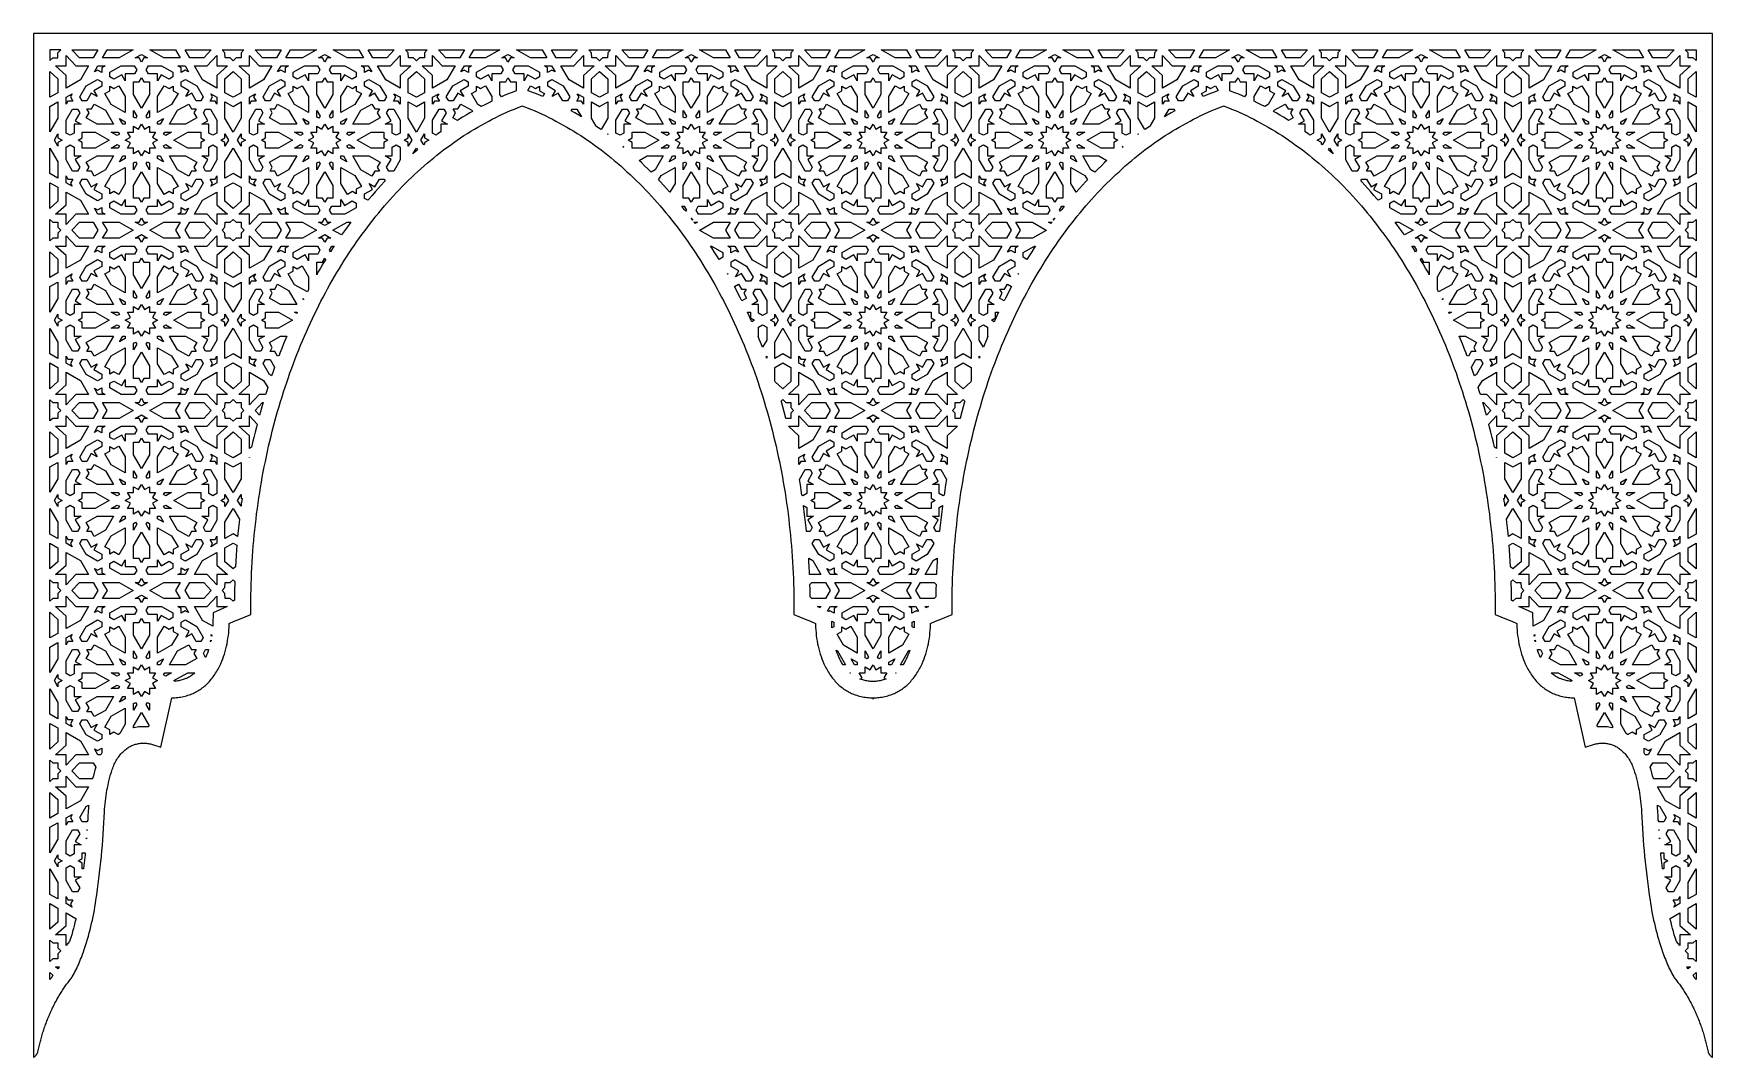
# Model space of a CAD drawing. Extents: x -1025 to 1025, y -625 to 625.
import ezdxf

# ---------------------------------------------------------------- set-up
doc = ezdxf.new("R2010")
doc.units = 0
doc.layers.add('LAYER_1', color=18, linetype='CONTINUOUS')

msp = doc.modelspace()

# ---------------------------------------------------------------- linework, layer by layer
at = {"layer": 'LAYER_1'}
for points in [[(-1024.9, -625), (-1024.5, -624.8), (-1024.2, -624.5), (-1023.8, -624.2), (-1023.4, -623.9), (-1023, -623.6), (-1022.7, -623.2), (-1022.3, -622.8), (-1022, -622.4), (-1021.7, -622), (-1021.3, -621.5), (-1021.1, -621), (-1020.8, -620.6), (-1020.5, -620), (-1020.2, -619.5), (-1020, -619), (-1019.8, -618.4), (-1019.4, -616.7), (-1019.1, -615.1), (-1018.7, -613.5), (-1018.3, -611.8), (-1017.9, -610.2), (-1017.5, -608.6), (-1017.1, -607), (-1016.7, -605.4), (-1016.3, -603.8), (-1015.9, -602.2), (-1015.4, -600.6), (-1015, -599), (-1014.5, -597.4), (-1014, -595.8), (-1013.5, -594.3), (-1013, -592.7), (-1012.5, -591.2), (-1012, -589.6), (-1011.5, -588.1), (-1010.9, -586.6), (-1010.4, -585), (-1009.8, -583.5), (-1009.3, -582), (-1008.7, -580.5), (-1008.1, -579), (-1007.5, -577.5), (-1006.9, -576), (-1006.3, -574.6), (-1005.7, -573.1), (-1005.1, -571.7), (-1004.4, -570.2), (-1003.8, -568.8), (-1003.1, -567.4), (-1002.4, -565.9), (-1001.8, -564.5), (-1001.1, -563.1), (-1000.4, -561.7), (-999.7, -560.3), (-999, -559), (-998.2, -557.6), (-997.5, -556.2), (-996.8, -554.9), (-996, -553.5), (-995.3, -552.2), (-994.5, -550.9), (-993.7, -549.6), (-993, -548.3), (-992.2, -547), (-991.4, -545.7), (-990.6, -544.4), (-989.7, -543.1), (-988.9, -541.9), (-988.1, -540.6), (-987.2, -539.4), (-986.4, -538.2), (-985.5, -537), (-984.7, -535.8), (-983.8, -534.6), (-982.9, -533.4), (-982, -532.2), (-981.1, -531.1), (-980.2, -529.9), (-979.3, -528.8), (-978.4, -527.6), (-977.9, -526.8), (-976.7, -524.8), (-975.6, -522.7), (-974.5, -520.6), (-973.4, -518.4), (-972.3, -516.3), (-971.3, -514.1), (-970.3, -511.9), (-969.3, -509.7), (-968.4, -507.5), (-967.5, -505.2), (-966.6, -502.9), (-965.7, -500.7), (-964.9, -498.3), (-964, -496), (-962.8, -492.2), (-961.5, -488.4), (-960.4, -484.6), (-959.2, -480.7), (-958.1, -476.9), (-957, -473), (-956, -469.1), (-955.1, -465.2), (-954.1, -461.2), (-953.2, -457.3), (-952.4, -453.3), (-951.6, -449.3), (-950.8, -445.3), (-950.1, -441.3), (-949.4, -437.3), (-948.8, -433.2), (-947.8, -426.5), (-946.9, -419.8), (-946, -413.1), (-945.2, -406.4), (-944.4, -399.7), (-943.6, -392.9), (-942.9, -386.2), (-942.2, -379.5), (-941.6, -372.7), (-941, -365.9), (-940.4, -359.2), (-939.9, -352.4), (-939.5, -345.6), (-939.1, -338.8), (-938.7, -332.1), (-938.4, -325.4), (-938.2, -321.9), (-937.9, -318.6), (-937.7, -315.3), (-937.3, -312), (-936.9, -308.7), (-936.5, -305.4), (-936, -302.2), (-935.4, -298.9), (-934.8, -295.7), (-934.1, -292.5), (-933.4, -289.3), (-932.6, -286.1), (-931.8, -282.9), (-930.9, -279.8), (-930, -276.6), (-929, -273.6), (-928.4, -271.9), (-927.8, -270.3), (-927.2, -268.7), (-926.5, -267.1), (-925.7, -265.6), (-925, -264.1), (-924.1, -262.6), (-923.3, -261.2), (-922.4, -259.8), (-921.4, -258.4), (-920.4, -257.1), (-919.4, -255.8), (-918.4, -254.5), (-917.3, -253.3), (-916.1, -252.2), (-914.9, -251), (-914, -250.2), (-913.1, -249.4), (-912.1, -248.6), (-911.1, -247.9), (-910.1, -247.2), (-909.1, -246.6), (-908.1, -246), (-907, -245.4), (-906, -244.8), (-904.9, -244.3), (-903.8, -243.9), (-902.7, -243.4), (-901.6, -243), (-900.5, -242.7), (-899.4, -242.4), (-898.2, -242.1), (-897, -241.9), (-895.7, -241.7), (-894.5, -241.5), (-893.3, -241.4), (-892, -241.3), (-890.8, -241.3), (-889.5, -241.3), (-888.3, -241.3), (-887, -241.4), (-885.8, -241.6), (-884.6, -241.8), (-883.3, -242), (-882.1, -242.3), (-880.9, -242.6), (-879.7, -242.9), (-869.7, -246.2), (-856, -186.2), (-854.4, -186.1), (-852.6, -186), (-850.8, -185.8), (-849, -185.6), (-847.2, -185.3), (-845.4, -185), (-843.6, -184.7), (-841.8, -184.3), (-840, -183.9), (-838.2, -183.4), (-836.5, -182.9), (-834.7, -182.3), (-833.2, -181.8), (-831.7, -181.2), (-830.2, -180.6), (-828.8, -179.9), (-827.3, -179.2), (-825.9, -178.4), (-824.5, -177.6), (-823.1, -176.8), (-821.7, -175.9), (-820.4, -174.9), (-819.1, -173.9), (-817.7, -172.9), (-816.4, -171.9), (-815.2, -170.8), (-813.9, -169.6), (-812.7, -168.4), (-811.5, -167.2), (-810.3, -165.9), (-809.1, -164.6), (-808, -163.3), (-806.9, -161.9), (-805.8, -160.5), (-804.7, -159), (-803.7, -157.5), (-802.7, -156), (-801.7, -154.4), (-800.7, -152.8), (-799.8, -151.2), (-798.9, -149.5), (-798.1, -147.8), (-797.2, -146.1), (-796.4, -144.3), (-795.2, -141.4), (-794.1, -138.5), (-793, -135.5), (-792, -132.5), (-791.1, -129.4), (-790.2, -126.3), (-789.4, -123.1), (-788.7, -119.9), (-788.1, -116.6), (-787.6, -113.3), (-787.1, -110), (-786.7, -106.6), (-786.4, -103.2), (-786.2, -99.9), (-786, -96.5), (-786, -95.2), (-780, -92.6), (-773.5, -89.8), (-759.8, -84.3), (-759.7, -67.2), (-759.6, -60.4), (-759.5, -53.7), (-759.3, -47), (-759.1, -40.3), (-758.8, -33.6), (-758.5, -26.9), (-758.1, -20.3), (-757.7, -13.6), (-757.2, -7), (-756.7, -0.4), (-756.2, 6.2), (-755.5, 12.7), (-754.9, 19.3), (-754.2, 25.8), (-753.4, 32.3), (-752.6, 38.8), (-751.7, 45.3), (-750.9, 51.7), (-749.9, 58.1), (-748.9, 64.5), (-747.9, 70.9), (-746.8, 77.3), (-745.7, 83.6), (-744.5, 89.9), (-743.3, 96.2), (-742, 102.5), (-740.7, 108.7), (-739.4, 114.9), (-738, 121.1), (-736.5, 127.3), (-735, 133.4), (-733.5, 139.5), (-731.9, 145.6), (-730.3, 151.7), (-728.7, 157.7), (-727, 163.7), (-725.2, 169.7), (-723.5, 175.6), (-721.6, 181.5), (-719.8, 187.4), (-717.9, 193.3), (-715.9, 199.1), (-713.9, 204.9), (-711.9, 210.6), (-709.8, 216.3), (-707.7, 222), (-705.6, 227.7), (-703.4, 233.3), (-701.1, 238.9), (-698.9, 244.5), (-696.6, 250), (-694.2, 255.5), (-691.8, 261), (-689.4, 266.4), (-687, 271.8), (-684.5, 277.1), (-681.9, 282.4), (-679.3, 287.7), (-676.7, 292.9), (-674.1, 298.1), (-671.4, 303.3), (-668.7, 308.4), (-665.9, 313.5), (-663.1, 318.5), (-660.3, 323.5), (-657.4, 328.5), (-654.5, 333.4), (-651.6, 338.3), (-648.6, 343.1), (-645.6, 347.9), (-642.6, 352.7), (-639.5, 357.4), (-636.4, 362), (-633.2, 366.7), (-630.1, 371.2), (-626.9, 375.8), (-623.6, 380.3), (-620.3, 384.7), (-617, 389.1), (-613.7, 393.4), (-610.3, 397.8), (-606.9, 402), (-603.5, 406.2), (-600, 410.4), (-596.5, 414.5), (-593, 418.6), (-589.4, 422.6), (-585.8, 426.5), (-582.2, 430.4), (-578.5, 434.3), (-574.8, 438.1), (-571.1, 441.9), (-567.4, 445.6), (-563.6, 449.2), (-559.8, 452.9), (-556, 456.4), (-552.1, 459.9), (-548.2, 463.4), (-544.3, 466.7), (-540.4, 470.1), (-536.4, 473.4), (-532.4, 476.6), (-528.4, 479.8), (-524.3, 482.9), (-520.2, 485.9), (-516.1, 488.9), (-512, 491.9), (-507.8, 494.8), (-503.7, 497.6), (-499.5, 500.4), (-495.2, 503.1), (-491, 505.7), (-486.7, 508.3), (-482.4, 510.9), (-478, 513.3), (-473.7, 515.7), (-469.3, 518.1), (-464.9, 520.4), (-460.4, 522.6), (-456, 524.8), (-451.5, 526.9), (-447, 528.9), (-442.5, 530.9), (-437.9, 532.8), (-433.4, 534.6), (-428.8, 536.4), (-428.2, 536.6), (-427.6, 536.4), (-423, 534.6), (-418.4, 532.8), (-413.9, 530.9), (-409.3, 528.9), (-404.8, 526.9), (-400.4, 524.8), (-395.9, 522.6), (-391.5, 520.4), (-387.1, 518.1), (-382.7, 515.7), (-378.3, 513.3), (-374, 510.9), (-369.7, 508.3), (-365.4, 505.7), (-361.1, 503.1), (-356.9, 500.4), (-352.7, 497.6), (-348.5, 494.8), (-344.3, 491.9), (-340.2, 488.9), (-336.1, 485.9), (-332, 482.9), (-328, 479.8), (-323.9, 476.6), (-319.9, 473.4), (-316, 470.1), (-312, 466.7), (-308.1, 463.4), (-304.2, 459.9), (-300.4, 456.4), (-296.5, 452.9), (-292.7, 449.2), (-289, 445.6), (-285.2, 441.9), (-281.5, 438.1), (-277.8, 434.3), (-274.2, 430.4), (-270.5, 426.5), (-266.9, 422.6), (-263.4, 418.6), (-259.8, 414.5), (-256.3, 410.4), (-252.9, 406.2), (-249.4, 402), (-246, 397.8), (-242.7, 393.4), (-239.3, 389.1), (-236, 384.7), (-232.7, 380.3), (-229.5, 375.8), (-226.3, 371.2), (-223.1, 366.7), (-220, 362), (-216.8, 357.4), (-213.8, 352.7), (-210.7, 347.9), (-207.7, 343.1), (-204.8, 338.3), (-201.8, 333.4), (-198.9, 328.5), (-196, 323.5), (-193.2, 318.5), (-190.4, 313.5), (-187.7, 308.4), (-184.9, 303.3), (-182.3, 298.1), (-179.6, 292.9), (-177, 287.7), (-174.4, 282.4), (-171.9, 277.1), (-169.4, 271.8), (-166.9, 266.4), (-164.5, 261), (-162.1, 255.5), (-159.8, 250), (-157.5, 244.5), (-155.2, 238.9), (-153, 233.3), (-150.8, 227.7), (-148.6, 222), (-146.5, 216.3), (-144.4, 210.6), (-142.4, 204.9), (-140.4, 199.1), (-138.5, 193.3), (-136.6, 187.4), (-134.7, 181.5), (-132.9, 175.6), (-131.1, 169.7), (-129.4, 163.7), (-127.7, 157.7), (-126, 151.7), (-124.4, 145.6), (-122.8, 139.5), (-121.3, 133.4), (-119.8, 127.3), (-118.4, 121.1), (-117, 114.9), (-115.6, 108.7), (-114.3, 102.5), (-113.1, 96.2), (-111.8, 89.9), (-110.7, 83.6), (-109.5, 77.3), (-108.5, 70.9), (-107.4, 64.5), (-106.4, 58.1), (-105.5, 51.7), (-104.6, 45.3), (-103.7, 38.8), (-102.9, 32.3), (-102.2, 25.8), (-101.5, 19.3), (-100.8, 12.7), (-100.2, 6.2), (-99.6, -0.4), (-99.1, -7), (-98.6, -13.6), (-98.2, -20.3), (-97.8, -26.9), (-97.5, -33.6), (-97.2, -40.3), (-97, -47), (-96.8, -53.7), (-96.7, -60.4), (-96.6, -67.2), (-96.6, -84.3), (-82.9, -89.8), (-76.3, -92.6), (-70.3, -95.2), (-70.3, -96.5), (-70.2, -99.9), (-69.9, -103.2), (-69.6, -106.6), (-69.2, -110), (-68.8, -113.3), (-68.2, -116.6), (-67.6, -119.9), (-66.9, -123.1), (-66.1, -126.3), (-65.3, -129.4), (-64.4, -132.5), (-63.4, -135.5), (-62.3, -138.5), (-61.1, -141.4), (-59.9, -144.3), (-59.1, -146.1), (-58.3, -147.8), (-57.4, -149.5), (-56.5, -151.2), (-55.6, -152.8), (-54.7, -154.4), (-53.7, -156), (-52.7, -157.5), (-51.6, -159), (-50.6, -160.5), (-49.5, -161.9), (-48.4, -163.3), (-47.2, -164.6), (-46.1, -165.9), (-44.9, -167.2), (-43.7, -168.4), (-42.4, -169.6), (-41.2, -170.8), (-39.9, -171.9), (-38.6, -172.9), (-37.3, -173.9), (-35.9, -174.9), (-34.6, -175.9), (-33.2, -176.8), (-31.8, -177.6), (-30.4, -178.4), (-29, -179.2), (-27.6, -179.9), (-26.1, -180.6), (-24.6, -181.2), (-23.1, -181.8), (-21.7, -182.3), (-19.9, -182.9), (-18.1, -183.4), (-16.3, -183.9), (-14.6, -184.3), (-12.8, -184.7), (-11, -185), (-9.2, -185.3), (-7.4, -185.6), (-5.6, -185.8), (-3.8, -186), (-1.9, -186.1), (-0.4, -186.2), (0, -187.8), (0.4, -186.2), (1.9, -186.1), (3.8, -186), (5.6, -185.8), (7.4, -185.6), (9.2, -185.3), (11, -185), (12.8, -184.7), (14.6, -184.3), (16.3, -183.9), (18.1, -183.4), (19.9, -182.9), (21.7, -182.3), (23.1, -181.8), (24.6, -181.2), (26.1, -180.6), (27.6, -179.9), (29, -179.2), (30.4, -178.4), (31.8, -177.6), (33.2, -176.8), (34.6, -175.9), (35.9, -174.9), (37.3, -173.9), (38.6, -172.9), (39.9, -171.9), (41.2, -170.8), (42.4, -169.6), (43.7, -168.4), (44.9, -167.2), (46.1, -165.9), (47.2, -164.6), (48.4, -163.3), (49.5, -161.9), (50.6, -160.5), (51.6, -159), (52.7, -157.5), (53.7, -156), (54.7, -154.4), (55.6, -152.8), (56.5, -151.2), (57.4, -149.5), (58.3, -147.8), (59.1, -146.1), (59.9, -144.3), (61.1, -141.4), (62.3, -138.5), (63.4, -135.5), (64.4, -132.5), (65.3, -129.4), (66.1, -126.3), (66.9, -123.1), (67.6, -119.9), (68.2, -116.6), (68.8, -113.3), (69.2, -110), (69.6, -106.6), (69.9, -103.2), (70.2, -99.9), (70.3, -96.5), (70.3, -95.2), (76.3, -92.6), (82.9, -89.8), (96.6, -84.3), (96.6, -67.2), (96.7, -60.4), (96.8, -53.7), (97, -47), (97.2, -40.3), (97.5, -33.6), (97.8, -26.9), (98.2, -20.3), (98.6, -13.6), (99.1, -7), (99.6, -0.4), (100.2, 6.2), (100.8, 12.7), (101.5, 19.3), (102.2, 25.8), (102.9, 32.3), (103.7, 38.8), (104.6, 45.3), (105.5, 51.7), (106.4, 58.1), (107.4, 64.5), (108.5, 70.9), (109.5, 77.3), (110.7, 83.6), (111.8, 89.9), (113.1, 96.2), (114.3, 102.5), (115.6, 108.7), (117, 114.9), (118.4, 121.1), (119.8, 127.3), (121.3, 133.4), (122.8, 139.5), (124.4, 145.6), (126, 151.7), (127.7, 157.7), (129.4, 163.7), (131.1, 169.7), (132.9, 175.6), (134.7, 181.5), (136.6, 187.4), (138.5, 193.3), (140.4, 199.1), (142.4, 204.9), (144.4, 210.6), (146.5, 216.3), (148.6, 222), (150.8, 227.7), (153, 233.3), (155.2, 238.9), (157.5, 244.5), (159.8, 250), (162.1, 255.5), (164.5, 261), (166.9, 266.4), (169.4, 271.8), (171.9, 277.1), (174.4, 282.4), (177, 287.7), (179.6, 292.9), (182.3, 298.1), (184.9, 303.3), (187.7, 308.4), (190.4, 313.5), (193.2, 318.5), (196, 323.5), (198.9, 328.5), (201.8, 333.4), (204.8, 338.3), (207.7, 343.1), (210.7, 347.9), (213.8, 352.7), (216.8, 357.4), (220, 362), (223.1, 366.7), (226.3, 371.2), (229.5, 375.8), (232.7, 380.3), (236, 384.7), (239.3, 389.1), (242.7, 393.4), (246, 397.8), (249.4, 402), (252.9, 406.2), (256.3, 410.4), (259.8, 414.5), (263.4, 418.6), (266.9, 422.6), (270.5, 426.5), (274.2, 430.4), (277.8, 434.3), (281.5, 438.1), (285.2, 441.9), (289, 445.6), (292.7, 449.2), (296.5, 452.9), (300.4, 456.4), (304.2, 459.9), (308.1, 463.4), (312, 466.7), (316, 470.1), (319.9, 473.4), (323.9, 476.6), (328, 479.8), (332, 482.9), (336.1, 485.9), (340.2, 488.9), (344.3, 491.9), (348.5, 494.8), (352.7, 497.6), (356.9, 500.4), (361.1, 503.1), (365.4, 505.7), (369.7, 508.3), (374, 510.9), (378.3, 513.3), (382.7, 515.7), (387.1, 518.1), (391.5, 520.4), (395.9, 522.6), (400.4, 524.8), (404.8, 526.9), (409.3, 528.9), (413.9, 530.9), (418.4, 532.8), (423, 534.6), (427.6, 536.4), (428.2, 536.6), (428.8, 536.4), (433.4, 534.6), (437.9, 532.8), (442.5, 530.9), (447, 528.9), (451.5, 526.9), (456, 524.8), (460.4, 522.6), (464.9, 520.4), (469.3, 518.1), (473.7, 515.7), (478, 513.3), (482.4, 510.9), (486.7, 508.3), (491, 505.7), (495.2, 503.1), (499.5, 500.4), (503.7, 497.6), (507.8, 494.8), (512, 491.9), (516.1, 488.9), (520.2, 485.9), (524.3, 482.9), (528.4, 479.8), (532.4, 476.6), (536.4, 473.4), (540.4, 470.1), (544.3, 466.7), (548.2, 463.4), (552.1, 459.9), (556, 456.4), (559.8, 452.9), (563.6, 449.2), (567.4, 445.6), (571.1, 441.9), (574.8, 438.1), (578.5, 434.3), (582.2, 430.4), (585.8, 426.5), (589.4, 422.6), (593, 418.6), (596.5, 414.5), (600, 410.4), (603.5, 406.2), (606.9, 402), (610.3, 397.8), (613.7, 393.4), (617, 389.1), (620.3, 384.7), (623.6, 380.3), (626.9, 375.8), (630.1, 371.2), (633.2, 366.7), (636.4, 362), (639.5, 357.4), (642.6, 352.7), (645.6, 347.9), (648.6, 343.1), (651.6, 338.3), (654.5, 333.4), (657.4, 328.5), (660.3, 323.5), (663.1, 318.5), (665.9, 313.5), (668.7, 308.4), (671.4, 303.3), (674.1, 298.1), (676.7, 292.9), (679.3, 287.7), (681.9, 282.4), (684.5, 277.1), (687, 271.8), (689.4, 266.4), (691.8, 261), (694.2, 255.5), (696.6, 250), (698.9, 244.5), (701.1, 238.9), (703.4, 233.3), (705.6, 227.7), (707.7, 222), (709.8, 216.3), (711.9, 210.6), (713.9, 204.9), (715.9, 199.1), (717.9, 193.3), (719.8, 187.4), (721.6, 181.5), (723.5, 175.6), (725.2, 169.7), (727, 163.7), (728.7, 157.7), (730.3, 151.7), (731.9, 145.6), (733.5, 139.5), (735, 133.4), (736.5, 127.3), (738, 121.1), (739.4, 114.9), (740.7, 108.7), (742, 102.5), (743.3, 96.2), (744.5, 89.9), (745.7, 83.6), (746.8, 77.3), (747.9, 70.9), (748.9, 64.5), (749.9, 58.1), (750.9, 51.7), (751.7, 45.3), (752.6, 38.8), (753.4, 32.3), (754.2, 25.8), (754.9, 19.3), (755.5, 12.7), (756.2, 6.2), (756.7, -0.4), (757.2, -7), (757.7, -13.6), (758.1, -20.3), (758.5, -26.9), (758.8, -33.6), (759.1, -40.3), (759.3, -47), (759.5, -53.7), (759.6, -60.4), (759.7, -67.2), (759.8, -84.3), (773.5, -89.8), (780, -92.6), (786, -95.2), (786, -96.5), (786.2, -99.9), (786.4, -103.2), (786.7, -106.6), (787.1, -110), (787.6, -113.3), (788.1, -116.6), (788.7, -119.9), (789.4, -123.1), (790.2, -126.3), (791.1, -129.4), (792, -132.5), (793, -135.5), (794.1, -138.5), (795.2, -141.4), (796.4, -144.3), (797.2, -146.1), (798.1, -147.8), (798.9, -149.5), (799.8, -151.2), (800.7, -152.8), (801.7, -154.4), (802.7, -156), (803.7, -157.5), (804.7, -159), (805.8, -160.5), (806.9, -161.9), (808, -163.3), (809.1, -164.6), (810.3, -165.9), (811.5, -167.2), (812.7, -168.4), (813.9, -169.6), (815.2, -170.8), (816.4, -171.9), (817.7, -172.9), (819.1, -173.9), (820.4, -174.9), (821.7, -175.9), (823.1, -176.8), (824.5, -177.6), (825.9, -178.4), (827.3, -179.2), (828.8, -179.9), (830.2, -180.6), (831.7, -181.2), (833.2, -181.8), (834.7, -182.3), (836.5, -182.9), (838.2, -183.4), (840, -183.9), (841.8, -184.3), (843.6, -184.7), (845.4, -185), (847.2, -185.3), (849, -185.6), (850.8, -185.8), (852.6, -186), (854.4, -186.1), (856, -186.2), (869.7, -246.2), (879.7, -242.9), (880.9, -242.6), (882.1, -242.3), (883.3, -242), (884.6, -241.8), (885.8, -241.6), (887, -241.4), (888.3, -241.3), (889.5, -241.3), (890.8, -241.3), (892, -241.3), (893.3, -241.4), (894.5, -241.5), (895.7, -241.7), (897, -241.9), (898.2, -242.1), (899.4, -242.4), (900.5, -242.7), (901.6, -243), (902.7, -243.4), (903.8, -243.9), (904.9, -244.3), (906, -244.8), (907, -245.4), (908.1, -246), (909.1, -246.6), (910.1, -247.2), (911.1, -247.9), (912.1, -248.6), (913.1, -249.4), (914, -250.2), (914.9, -251), (916.1, -252.2), (917.3, -253.3), (918.4, -254.5), (919.4, -255.8), (920.4, -257.1), (921.4, -258.4), (922.4, -259.8), (923.3, -261.2), (924.1, -262.6), (925, -264.1), (925.7, -265.6), (926.5, -267.1), (927.2, -268.7), (927.8, -270.3), (928.4, -271.9), (929, -273.6), (930, -276.6), (930.9, -279.8), (931.8, -282.9), (932.6, -286.1), (933.4, -289.3), (934.1, -292.5), (934.8, -295.7), (935.4, -298.9), (936, -302.2), (936.5, -305.4), (936.9, -308.7), (937.3, -312), (937.7, -315.3), (937.9, -318.6), (938.2, -321.9), (938.4, -325.4), (938.7, -332.1), (939.1, -338.8), (939.5, -345.6), (939.9, -352.4), (940.4, -359.2), (941, -365.9), (941.6, -372.7), (942.2, -379.5), (942.9, -386.2), (943.6, -392.9), (944.4, -399.7), (945.2, -406.4), (946, -413.1), (946.9, -419.8), (947.8, -426.5), (948.8, -433.2), (949.4, -437.3), (950.1, -441.3), (950.8, -445.3), (951.6, -449.3), (952.4, -453.3), (953.2, -457.3), (954.1, -461.2), (955.1, -465.2), (956, -469.1), (957, -473), (958.1, -476.9), (959.2, -480.7), (960.4, -484.6), (961.5, -488.4), (962.8, -492.2), (964, -496), (964.9, -498.3), (965.7, -500.7), (966.6, -502.9), (967.5, -505.2), (968.4, -507.5), (969.3, -509.7), (970.3, -511.9), (971.3, -514.1), (972.3, -516.3), (973.4, -518.4), (974.5, -520.6), (975.6, -522.7), (976.7, -524.8), (977.9, -526.8), (978.4, -527.6), (979.3, -528.8), (980.2, -529.9), (981.1, -531.1), (982, -532.2), (982.9, -533.4), (983.8, -534.6), (984.7, -535.8), (985.5, -537), (986.4, -538.2), (987.2, -539.4), (988.1, -540.6), (988.9, -541.9), (989.7, -543.1), (990.6, -544.4), (991.4, -545.7), (992.2, -547), (993, -548.3), (993.7, -549.6), (994.5, -550.9), (995.3, -552.2), (996, -553.5), (996.8, -554.9), (997.5, -556.2), (998.2, -557.6), (999, -559), (999.7, -560.3), (1000.4, -561.7), (1001.1, -563.1), (1001.8, -564.5), (1002.4, -565.9), (1003.1, -567.4), (1003.8, -568.8), (1004.4, -570.2), (1005.1, -571.7), (1005.7, -573.1), (1006.3, -574.6), (1006.9, -576), (1007.5, -577.5), (1008.1, -579), (1008.7, -580.5), (1009.3, -582), (1009.8, -583.5), (1010.4, -585), (1010.9, -586.6), (1011.5, -588.1), (1012, -589.6), (1012.5, -591.2), (1013, -592.7), (1013.5, -594.3), (1014, -595.8), (1014.5, -597.4), (1015, -599), (1015.4, -600.6), (1015.9, -602.2), (1016.3, -603.8), (1016.7, -605.4), (1017.1, -607), (1017.5, -608.6), (1017.9, -610.2), (1018.3, -611.8), (1018.7, -613.5), (1019.1, -615.1), (1019.4, -616.7), (1019.8, -618.4), (1020, -619), (1020.2, -619.5), (1020.5, -620), (1020.8, -620.6), (1021.1, -621), (1021.3, -621.5), (1021.7, -622), (1022, -622.4), (1022.3, -622.8), (1022.7, -623.2), (1023, -623.6), (1023.4, -623.9), (1023.8, -624.2), (1024.2, -624.5), (1024.5, -624.8), (1024.9, -625), (1025, -625), (1025, 625), (-1025, 625), (-1025, -625)], [(-1005, 592.1), (-1005, 592.1), (-1001.4, 595.3), (-995.4, 595.3), (-995.2, 601.4), (-991.8, 605), (-1005, 605)], [(-973.5, 585.5), (-957.8, 585.5), (-967.9, 568.4), (-985.3, 558.5), (-985.3, 573.9), (-998.3, 585.5), (-985.3, 585.5), (-985.3, 598.3)], [(-952.1, 595.3), (-969.1, 595.3), (-978.2, 605), (-946.4, 605)], [(-920.6, 595.3), (-940.7, 595.3), (-935, 605), (-903.4, 605)], [(-885.7, 595.3), (-890.3, 595.3), (-893.2, 590.2), (-896.2, 595.3), (-900.8, 595.3), (-893.2, 599.5)], [(-845.8, 595.3), (-865.9, 595.3), (-883.1, 605), (-851.5, 605)], [(-808.3, 605), (-817.3, 595.3), (-834.4, 595.3), (-840.1, 605)], [(-801.2, 585.5), (-788.2, 585.5), (-801.2, 573.9), (-801.2, 558.5), (-818.6, 568.4), (-828.6, 585.5), (-813, 585.5), (-801.2, 598.3)], [(-771.4, 601.4), (-771.6, 595.3), (-777.6, 595.3), (-781.3, 591.9), (-785, 595.3), (-791.1, 595.3), (-791.3, 601.4), (-794.6, 605), (-768.1, 605)], [(-749.7, 585.5), (-734, 585.5), (-744.1, 568.4), (-761.5, 558.5), (-761.5, 573.9), (-774.5, 585.5), (-761.5, 585.5), (-761.5, 598.3)], [(-728.3, 595.3), (-745.3, 595.3), (-754.4, 605), (-722.6, 605)], [(-696.8, 595.3), (-716.9, 595.3), (-711.2, 605), (-679.6, 605)], [(-661.9, 595.3), (-666.5, 595.3), (-669.4, 590.2), (-672.4, 595.3), (-677, 595.3), (-669.4, 599.5)], [(-622, 595.3), (-642.1, 595.3), (-659.3, 605), (-627.7, 605)], [(-593.6, 595.3), (-610.6, 595.3), (-616.3, 605), (-584.5, 605)], [(-577.4, 585.5), (-564.4, 585.5), (-577.4, 573.9), (-577.4, 558.5), (-594.8, 568.4), (-604.9, 585.5), (-589.2, 585.5), (-577.4, 598.3)], [(-547.6, 601.4), (-547.8, 595.3), (-553.9, 595.3), (-557.6, 591.9), (-561.2, 595.3), (-567.3, 595.3), (-567.5, 601.4), (-570.8, 605), (-544.3, 605)], [(-525.9, 585.5), (-510.3, 585.5), (-520.3, 568.4), (-537.8, 558.5), (-537.8, 573.9), (-550.7, 585.5), (-537.8, 585.5), (-537.8, 598.3)], [(-504.5, 595.3), (-521.6, 595.3), (-530.6, 605), (-498.8, 605)], [(-473, 595.3), (-493.1, 595.3), (-487.4, 605), (-455.8, 605)], [(-438.1, 595.3), (-442.7, 595.3), (-445.7, 590.2), (-448.6, 595.3), (-453.2, 595.3), (-445.7, 599.5)], [(-398.2, 595.3), (-418.3, 595.3), (-435.5, 605), (-403.9, 605)], [(-360.7, 605), (-369.8, 595.3), (-386.8, 595.3), (-392.5, 605)], [(-353.6, 585.5), (-340.6, 585.5), (-353.6, 573.9), (-353.6, 558.5), (-371, 568.4), (-381.1, 585.5), (-365.4, 585.5), (-353.6, 598.3)], [(-323.9, 601.4), (-324.1, 595.3), (-330.1, 595.3), (-333.8, 591.9), (-337.5, 595.3), (-343.5, 595.3), (-343.7, 601.4), (-347.1, 605), (-320.5, 605)], [(-302.1, 585.5), (-286.5, 585.5), (-296.5, 568.4), (-314, 558.5), (-314, 573.9), (-326.9, 585.5), (-314, 585.5), (-314, 598.3)], [(-280.8, 595.3), (-297.8, 595.3), (-306.8, 605), (-275, 605)], [(-249.2, 595.3), (-269.3, 595.3), (-263.6, 605), (-232, 605)], [(-214.3, 595.3), (-218.9, 595.3), (-221.9, 590.2), (-224.9, 595.3), (-229.4, 595.3), (-221.9, 599.5)], [(-174.4, 595.3), (-194.6, 595.3), (-211.7, 605), (-180.2, 605)], [(-146, 595.3), (-163, 595.3), (-168.7, 605), (-136.9, 605)], [(-129.8, 585.5), (-116.9, 585.5), (-129.8, 573.9), (-129.8, 558.5), (-147.2, 568.4), (-157.3, 585.5), (-141.6, 585.5), (-129.8, 598.3)], [(-100.2, 601.4), (-100.4, 595.3), (-106.4, 595.3), (-110, 591.9), (-113.7, 595.3), (-119.7, 595.3), (-119.9, 601.4), (-123.3, 605), (-96.9, 605)], [(-78.9, 585.5), (-63.5, 585.5), (-73.4, 568.4), (-90.5, 558.5), (-90.5, 573.9), (-103.3, 585.5), (-90.5, 585.5), (-90.5, 598.3)], [(-57.9, 595.3), (-74.6, 595.3), (-83.5, 605), (-52.2, 605)], [(-26.9, 595.3), (-46.6, 595.3), (-41, 605), (-10, 605)], [(7.4, 595.3), (2.9, 595.3), (0, 590.2), (-2.9, 595.3), (-7.4, 595.3), (0, 599.5)], [(46.7, 595.3), (26.9, 595.3), (10, 605), (41, 605)], [(74.6, 595.3), (57.9, 595.3), (52.3, 605), (83.5, 605)], [(90.5, 585.5), (103.3, 585.5), (90.5, 573.9), (90.5, 558.5), (73.4, 568.4), (63.5, 585.5), (78.9, 585.5), (90.5, 598.3)], [(119.9, 601.4), (119.7, 595.3), (113.7, 595.3), (110, 591.9), (106.4, 595.3), (100.4, 595.3), (100.3, 601.4), (96.9, 605), (123.3, 605)], [(141.6, 585.5), (157.3, 585.5), (147.2, 568.4), (129.8, 558.5), (129.8, 573.9), (116.9, 585.5), (129.8, 585.5), (129.8, 598.3)], [(163, 595.3), (146, 595.3), (136.9, 605), (168.7, 605)], [(194.6, 595.3), (174.4, 595.3), (180.2, 605), (211.7, 605)], [(229.4, 595.3), (224.9, 595.3), (221.9, 590.2), (218.9, 595.3), (214.3, 595.3), (221.9, 599.5)], [(269.3, 595.3), (249.2, 595.3), (232, 605), (263.6, 605)], [(306.8, 605), (297.8, 595.3), (280.8, 595.3), (275, 605)], [(314, 585.5), (326.9, 585.5), (314, 573.9), (314, 558.5), (296.5, 568.4), (286.5, 585.5), (302.1, 585.5), (314, 598.3)], [(343.7, 601.4), (343.5, 595.3), (337.5, 595.3), (333.8, 591.9), (330.1, 595.3), (324.1, 595.3), (323.9, 601.4), (320.5, 605), (347.1, 605)], [(365.4, 585.5), (381.1, 585.5), (371, 568.4), (353.6, 558.5), (353.6, 573.9), (340.6, 585.5), (353.6, 585.5), (353.6, 598.3)], [(386.8, 595.3), (369.8, 595.3), (360.7, 605), (392.5, 605)], [(418.3, 595.3), (398.2, 595.3), (403.9, 605), (435.5, 605)], [(453.2, 595.3), (448.6, 595.3), (445.7, 590.2), (442.7, 595.3), (438.1, 595.3), (445.7, 599.5)], [(493.1, 595.3), (473, 595.3), (455.8, 605), (487.4, 605)], [(521.6, 595.3), (504.5, 595.3), (498.8, 605), (530.6, 605)], [(537.8, 585.5), (550.7, 585.5), (537.8, 573.9), (537.8, 558.5), (520.3, 568.4), (510.3, 585.5), (525.9, 585.5), (537.8, 598.3)], [(567.5, 601.4), (567.3, 595.3), (561.2, 595.3), (557.6, 591.9), (553.9, 595.3), (547.8, 595.3), (547.6, 601.4), (544.3, 605), (570.8, 605)], [(589.2, 585.5), (604.9, 585.5), (594.8, 568.4), (577.4, 558.5), (577.4, 573.9), (564.4, 585.5), (577.4, 585.5), (577.4, 598.3)], [(610.6, 595.3), (593.6, 595.3), (584.5, 605), (616.3, 605)], [(642.1, 595.3), (622, 595.3), (627.7, 605), (659.3, 605)], [(677, 595.3), (672.4, 595.3), (669.4, 590.2), (666.5, 595.3), (661.9, 595.3), (669.4, 599.5)], [(716.9, 595.3), (696.8, 595.3), (679.6, 605), (711.2, 605)], [(754.4, 605), (745.3, 595.3), (728.3, 595.3), (722.6, 605)], [(761.5, 585.5), (774.5, 585.5), (761.5, 573.9), (761.5, 558.5), (744.1, 568.4), (734, 585.5), (749.7, 585.5), (761.5, 598.3)], [(791.3, 601.4), (791.1, 595.3), (785, 595.3), (781.3, 591.9), (777.6, 595.3), (771.6, 595.3), (771.4, 601.4), (768.1, 605), (794.6, 605)], [(813, 585.5), (828.6, 585.5), (818.6, 568.4), (801.2, 558.5), (801.2, 573.9), (788.2, 585.5), (801.2, 585.5), (801.2, 598.3)], [(834.4, 595.3), (817.3, 595.3), (808.3, 605), (840.1, 605)], [(865.9, 595.3), (845.8, 595.3), (851.5, 605), (883.1, 605)], [(900.8, 595.3), (896.2, 595.3), (893.2, 590.2), (890.3, 595.3), (885.7, 595.3), (893.2, 599.5)], [(940.7, 595.3), (920.6, 595.3), (903.4, 605), (935, 605)], [(969.1, 595.3), (952.1, 595.3), (946.4, 605), (978.2, 605)], [(985.3, 585.5), (998.3, 585.5), (985.3, 573.9), (985.3, 558.5), (967.9, 568.4), (957.8, 585.5), (973.5, 585.5), (985.3, 598.3)], [(1005, 592.1), (1005, 592.1), (1001.4, 595.3), (995.4, 595.3), (995.2, 601.4), (991.8, 605), (1005, 605)], [(-995.2, 569.8), (-995.2, 552.8), (-1005, 547.2), (-1005, 578.6)], [(-941.7, 583.3), (-941.7, 577.5), (-946.8, 580.4), (-950.7, 578.1), (-946.4, 585.5), (-937.7, 585.5)], [(-899.1, 580.6), (-901.9, 575.8), (-913, 575.8), (-913, 567.5), (-917.2, 574.7), (-926.9, 569.2), (-931.7, 572), (-931.7, 577.7), (-917.9, 585.5), (-902, 585.5)], [(-854.8, 577.7), (-854.8, 572), (-859.6, 569.2), (-869.3, 574.7), (-873.5, 567.5), (-873.5, 575.8), (-884.6, 575.8), (-887.4, 580.6), (-884.5, 585.5), (-868.6, 585.5)], [(-835.7, 578.1), (-839.7, 580.4), (-844.8, 577.5), (-844.8, 583.3), (-848.8, 585.5), (-840.1, 585.5)], [(-771.4, 569.8), (-771.4, 552.8), (-781.3, 547.2), (-791.3, 552.8), (-791.3, 569.8), (-781.3, 578.6)], [(-717.9, 583.3), (-717.9, 577.5), (-723, 580.4), (-727, 578.1), (-722.6, 585.5), (-713.9, 585.5)], [(-675.3, 580.6), (-678.1, 575.8), (-689.2, 575.8), (-689.2, 567.5), (-693.4, 574.7), (-703.1, 569.2), (-707.9, 572), (-707.9, 577.7), (-694.1, 585.5), (-678.2, 585.5)], [(-631, 577.7), (-631, 572), (-635.8, 569.2), (-645.5, 574.7), (-649.7, 567.5), (-649.7, 575.8), (-660.8, 575.8), (-663.6, 580.6), (-660.7, 585.5), (-644.8, 585.5)], [(-611.9, 578.1), (-615.9, 580.4), (-621, 577.5), (-621, 583.3), (-625, 585.5), (-616.3, 585.5)], [(-547.6, 569.8), (-547.6, 552.8), (-557.5, 547.2), (-557.6, 547.2), (-557.6, 547.2), (-567.5, 552.8), (-567.5, 569.8), (-557.6, 578.6), (-557.6, 578.6), (-557.5, 578.6)], [(-494.1, 583.3), (-494.1, 577.5), (-499.2, 580.4), (-503.2, 578.1), (-498.8, 585.5), (-490.1, 585.5)], [(-451.5, 580.6), (-454.3, 575.8), (-465.4, 575.8), (-465.4, 567.5), (-469.7, 574.7), (-479.3, 569.2), (-484.1, 572), (-484.1, 577.7), (-470.3, 585.5), (-454.4, 585.5)], [(-407.2, 577.7), (-407.2, 572), (-412, 569.2), (-421.7, 574.7), (-425.9, 567.5), (-425.9, 575.8), (-437.1, 575.8), (-439.8, 580.6), (-436.9, 585.5), (-421, 585.5)], [(-388.2, 578.1), (-392.1, 580.4), (-397.3, 577.5), (-397.3, 583.3), (-401.2, 585.5), (-392.5, 585.5)], [(-323.9, 569.8), (-323.9, 552.8), (-333.8, 547.2), (-343.7, 552.8), (-343.7, 569.8), (-333.8, 578.6)], [(-270.3, 583.3), (-270.3, 577.5), (-275.4, 580.4), (-279.4, 578.1), (-275.1, 585.5), (-266.3, 585.5)], [(-227.7, 580.6), (-230.5, 575.8), (-241.7, 575.8), (-241.7, 567.5), (-245.9, 574.7), (-255.5, 569.2), (-260.3, 572), (-260.3, 577.7), (-246.6, 585.5), (-230.6, 585.5)], [(-183.4, 577.7), (-183.4, 572), (-188.3, 569.2), (-197.9, 574.7), (-202.1, 567.5), (-202.1, 575.8), (-213.3, 575.8), (-216.1, 580.6), (-213.1, 585.5), (-197.2, 585.5)], [(-164.4, 578.1), (-168.3, 580.4), (-173.5, 577.5), (-173.5, 583.3), (-177.4, 585.5), (-168.7, 585.5)], [(-110, 578.6), (-100.2, 569.8), (-100.2, 552.8), (-110, 547.2), (-110, 547.2), (-119.9, 552.8), (-119.9, 569.8), (-110, 578.6)], [(-47.6, 583.3), (-47.6, 577.5), (-52.6, 580.4), (-56.5, 578.1), (-52.3, 585.5), (-43.7, 585.5)], [(-5.7, 580.6), (-8.5, 575.8), (-19.4, 575.8), (-19.4, 567.5), (-23.6, 574.7), (-33.1, 569.2), (-37.8, 572), (-37.8, 577.7), (-24.3, 585.5), (-8.6, 585.5)], [(37.8, 577.7), (37.8, 572), (33.1, 569.2), (23.6, 574.7), (19.4, 567.5), (19.4, 575.8), (8.5, 575.8), (5.7, 580.6), (8.6, 585.5), (24.3, 585.5)], [(56.5, 578.1), (52.7, 580.4), (47.6, 577.5), (47.6, 583.3), (43.7, 585.5), (52.3, 585.5)], [(119.9, 569.8), (119.9, 552.8), (110, 547.2), (110, 547.2), (110, 547.2), (100.3, 552.8), (100.3, 569.8), (110, 578.6), (110, 578.6), (110, 578.6)], [(173.5, 583.3), (173.5, 577.5), (168.3, 580.4), (164.4, 578.1), (168.7, 585.5), (177.4, 585.5)], [(216.1, 580.6), (213.3, 575.8), (202.1, 575.8), (202.1, 567.5), (197.9, 574.7), (188.3, 569.2), (183.4, 572), (183.4, 577.7), (197.2, 585.5), (213.1, 585.5)], [(260.3, 577.7), (260.3, 572), (255.5, 569.2), (245.9, 574.7), (241.7, 567.5), (241.7, 575.8), (230.5, 575.8), (227.7, 580.6), (230.6, 585.5), (246.6, 585.5)], [(279.4, 578.1), (275.4, 580.4), (270.3, 577.5), (270.3, 583.3), (266.3, 585.5), (275.1, 585.5)], [(343.7, 569.8), (343.7, 552.8), (333.8, 547.2), (323.9, 552.8), (323.9, 569.8), (333.8, 578.6)], [(397.3, 583.3), (397.3, 577.5), (392.1, 580.4), (388.2, 578.1), (392.5, 585.5), (401.2, 585.5)], [(439.8, 580.6), (437.1, 575.8), (425.9, 575.8), (425.9, 567.5), (421.7, 574.7), (412, 569.2), (407.2, 572), (407.2, 577.7), (421, 585.5), (436.9, 585.5)], [(484.1, 577.7), (484.1, 572), (479.3, 569.2), (469.7, 574.7), (465.4, 567.5), (465.4, 575.8), (454.3, 575.8), (451.5, 580.6), (454.4, 585.5), (470.3, 585.5)], [(503.2, 578.1), (499.2, 580.4), (494.1, 577.5), (494.1, 583.3), (490.1, 585.5), (498.8, 585.5)], [(567.5, 569.8), (567.5, 552.8), (557.6, 547.2), (557.6, 547.2), (557.5, 547.2), (547.6, 552.8), (547.6, 569.8), (557.5, 578.6), (557.6, 578.6), (557.6, 578.6)], [(621, 583.3), (621, 577.5), (615.9, 580.4), (611.9, 578.1), (616.3, 585.5), (625, 585.5)], [(663.6, 580.6), (660.8, 575.8), (649.7, 575.8), (649.7, 567.5), (645.5, 574.7), (635.8, 569.2), (631, 572), (631, 577.7), (644.8, 585.5), (660.7, 585.5)], [(707.9, 577.7), (707.9, 572), (703.1, 569.2), (693.4, 574.7), (689.2, 567.5), (689.2, 575.8), (678.1, 575.8), (675.3, 580.6), (678.2, 585.5), (694.1, 585.5)], [(727, 578.1), (723, 580.4), (717.9, 577.5), (717.9, 583.3), (713.9, 585.5), (722.6, 585.5)], [(791.3, 569.8), (791.3, 552.8), (781.3, 547.2), (771.4, 552.8), (771.4, 569.8), (781.3, 578.6)], [(844.8, 583.3), (844.8, 577.5), (839.7, 580.4), (835.7, 578.1), (840.1, 585.5), (848.8, 585.5)], [(887.4, 580.6), (884.6, 575.8), (873.5, 575.8), (873.5, 567.5), (869.3, 574.7), (859.6, 569.2), (854.8, 572), (854.8, 577.7), (868.6, 585.5), (884.5, 585.5)], [(931.7, 577.7), (931.7, 572), (926.9, 569.2), (917.2, 574.7), (913, 567.5), (913, 575.8), (901.9, 575.8), (899.1, 580.6), (902, 585.5), (917.9, 585.5)], [(950.7, 578.1), (946.8, 580.4), (941.7, 577.5), (941.7, 583.3), (937.7, 585.5), (946.4, 585.5)], [(1005, 547.2), (995.2, 552.8), (995.2, 569.8), (1005, 578.6)], [(-941.8, 566.2), (-941.8, 560.8), (-951.4, 555.3), (-947.2, 548.1), (-954.5, 552.2), (-960.1, 542.8), (-965.7, 542.8), (-968.6, 547.7), (-960.6, 561.3), (-946.9, 569.1)], [(-913, 548.1), (-913, 528.7), (-930.1, 538.4), (-937.9, 551.7), (-931.8, 555.2), (-931.8, 560.7), (-926.9, 558), (-920.8, 561.4)], [(-890.4, 566.1), (-883.4, 566.1), (-883.4, 550.7), (-893.2, 533.9), (-903.1, 550.7), (-903.1, 566.1), (-896.1, 566.1), (-893.2, 570.9)], [(-859.5, 558), (-854.6, 560.7), (-854.6, 555.2), (-848.5, 551.7), (-856.4, 538.4), (-873.5, 528.7), (-873.5, 548.1), (-865.6, 561.4)], [(-825.8, 561.3), (-817.9, 547.7), (-820.8, 542.8), (-826.4, 542.8), (-831.9, 552.2), (-839.2, 548.1), (-835, 555.3), (-844.7, 560.8), (-844.7, 566.2), (-839.6, 569.1)], [(-718, 566.2), (-718, 560.8), (-727.7, 555.3), (-723.4, 548.1), (-730.7, 552.2), (-736.3, 542.8), (-741.9, 542.8), (-744.8, 547.7), (-736.9, 561.3), (-723.1, 569.1)], [(-689.2, 548.1), (-689.2, 528.7), (-706.3, 538.4), (-714.1, 551.7), (-708, 555.2), (-708, 560.7), (-703.2, 558), (-697, 561.4)], [(-666.6, 566.1), (-659.6, 566.1), (-659.6, 550.7), (-669.4, 533.9), (-679.3, 550.7), (-679.3, 566.1), (-672.3, 566.1), (-669.4, 570.9)], [(-635.7, 558), (-630.9, 560.7), (-630.9, 555.2), (-624.7, 551.7), (-632.6, 538.4), (-649.7, 528.7), (-649.7, 548.1), (-641.8, 561.4)], [(-602, 561.3), (-594.1, 547.7), (-597, 542.8), (-602.6, 542.8), (-608.2, 552.2), (-615.4, 548.1), (-611.2, 555.3), (-620.9, 560.8), (-620.9, 566.2), (-615.8, 569.1)], [(-494.2, 566.2), (-494.2, 560.8), (-503.9, 555.3), (-499.7, 548.1), (-507, 552.2), (-512.5, 542.8), (-518.1, 542.8), (-521, 547.7), (-513.1, 561.3), (-499.3, 569.1)], [(-465.4, 548.1), (-465.4, 542.4), (-469.3, 540.5), (-474, 538.2), (-478.3, 535.9), (-482.5, 538.4), (-490.4, 551.7), (-484.3, 555.2), (-484.3, 560.7), (-479.4, 558), (-473.3, 561.4)], [(-442.8, 566.1), (-435.8, 566.1), (-435.8, 555.1), (-435.8, 555.1), (-440.7, 553.2), (-445.5, 551.3), (-450.3, 549.2), (-453.8, 547.7), (-455.5, 550.7), (-455.5, 566.1), (-448.5, 566.1), (-445.7, 570.9)], [(-412, 558), (-407.1, 560.7), (-407.1, 555.2), (-401, 551.7), (-403.2, 548), (-406, 549.2), (-410.8, 551.3), (-415.6, 553.2), (-420.5, 555.1), (-421.6, 555.5), (-418.1, 561.4)], [(-378.3, 561.3), (-370.3, 547.7), (-373.2, 542.8), (-378.8, 542.8), (-384.4, 552.2), (-391.7, 548.1), (-387.5, 555.3), (-397.1, 560.8), (-397.1, 566.2), (-392.1, 569.1)], [(-270.4, 566.2), (-270.4, 560.8), (-280.1, 555.3), (-275.9, 548.1), (-283.2, 552.2), (-288.8, 542.8), (-294.3, 542.8), (-297.3, 547.7), (-289.3, 561.3), (-275.5, 569.1)], [(-241.7, 548.1), (-241.7, 528.7), (-258.7, 538.4), (-266.6, 551.7), (-260.5, 555.2), (-260.5, 560.7), (-255.6, 558), (-249.5, 561.4)], [(-219.1, 566.1), (-212, 566.1), (-212, 550.7), (-221.9, 533.9), (-231.8, 550.7), (-231.8, 566.1), (-224.7, 566.1), (-221.9, 570.9)], [(-188.2, 558), (-183.3, 560.7), (-183.3, 555.2), (-177.2, 551.7), (-185, 538.4), (-202.1, 528.7), (-202.1, 548.1), (-194.3, 561.4)], [(-154.5, 561.3), (-146.5, 547.7), (-149.4, 542.8), (-155, 542.8), (-160.6, 552.2), (-167.9, 548.1), (-163.7, 555.3), (-173.3, 560.8), (-173.3, 566.2), (-168.3, 569.1)], [(-47.7, 566.2), (-47.7, 560.8), (-57.2, 555.3), (-53.1, 548.1), (-60.3, 552.2), (-65.7, 542.8), (-71.2, 542.8), (-74.1, 547.7), (-66.3, 561.3), (-52.7, 569.1)], [(-19.4, 548.1), (-19.4, 528.7), (-36.2, 538.4), (-43.9, 551.7), (-37.9, 555.2), (-37.9, 560.7), (-33.1, 558), (-27.1, 561.4)], [(2.8, 566.1), (9.7, 566.1), (9.7, 550.7), (0, 533.9), (-9.7, 550.7), (-9.7, 566.1), (-2.8, 566.1), (0, 570.9)], [(33.1, 558), (37.9, 560.7), (37.9, 555.2), (43.9, 551.7), (36.2, 538.4), (19.4, 528.7), (19.4, 548.1), (27.1, 561.4)], [(66.3, 561.3), (74.1, 547.7), (71.2, 542.8), (65.7, 542.8), (60.3, 552.2), (53.1, 548.1), (57.2, 555.3), (47.7, 560.8), (47.7, 566.2), (52.7, 569.1)], [(173.3, 566.2), (173.3, 560.8), (163.7, 555.3), (167.9, 548.1), (160.6, 552.2), (155, 542.8), (149.4, 542.8), (146.5, 547.7), (154.5, 561.3), (168.3, 569.1)], [(202.1, 548.1), (202.1, 528.7), (185, 538.4), (177.2, 551.7), (183.3, 555.2), (183.3, 560.7), (188.2, 558), (194.3, 561.4)], [(224.7, 566.1), (231.8, 566.1), (231.8, 550.7), (221.9, 533.9), (212, 550.7), (212, 566.1), (219.1, 566.1), (221.9, 570.9)], [(255.6, 558), (260.5, 560.7), (260.5, 555.2), (266.6, 551.7), (258.7, 538.4), (241.7, 528.7), (241.7, 548.1), (249.5, 561.4)], [(289.3, 561.3), (297.3, 547.7), (294.3, 542.8), (288.8, 542.8), (283.2, 552.2), (275.9, 548.1), (280.1, 555.3), (270.4, 560.8), (270.4, 566.2), (275.5, 569.1)], [(397.1, 566.2), (397.1, 560.8), (387.5, 555.3), (391.7, 548.1), (384.4, 552.2), (378.8, 542.8), (373.2, 542.8), (370.3, 547.7), (378.3, 561.3), (392.1, 569.1)], [(421.6, 555.5), (420.5, 555.1), (415.6, 553.2), (410.8, 551.3), (406, 549.2), (403.2, 548), (401, 551.7), (407.1, 555.2), (407.1, 560.7), (412, 558), (418.1, 561.4)], [(448.5, 566.1), (455.5, 566.1), (455.5, 550.7), (453.8, 547.7), (450.3, 549.2), (445.5, 551.3), (440.7, 553.2), (435.8, 555.1), (435.8, 555.1), (435.8, 566.1), (442.8, 566.1), (445.7, 570.9)], [(479.4, 558), (484.3, 560.7), (484.3, 555.2), (490.4, 551.7), (482.5, 538.4), (478.3, 535.9), (474, 538.2), (469.3, 540.5), (465.4, 542.4), (465.4, 548.1), (473.3, 561.4)], [(513.1, 561.3), (521, 547.7), (518.1, 542.8), (512.5, 542.8), (507, 552.2), (499.7, 548.1), (503.9, 555.3), (494.2, 560.8), (494.2, 566.2), (499.3, 569.1)], [(620.9, 566.2), (620.9, 560.8), (611.2, 555.3), (615.4, 548.1), (608.2, 552.2), (602.6, 542.8), (597, 542.8), (594.1, 547.7), (602, 561.3), (615.8, 569.1)], [(649.7, 548.1), (649.7, 528.7), (632.6, 538.4), (624.7, 551.7), (630.9, 555.2), (630.9, 560.7), (635.7, 558), (641.8, 561.4)], [(672.3, 566.1), (679.3, 566.1), (679.3, 550.7), (669.4, 533.9), (659.6, 550.7), (659.6, 566.1), (666.6, 566.1), (669.4, 570.9)], [(703.2, 558), (708, 560.7), (708, 555.2), (714.1, 551.7), (706.3, 538.4), (689.2, 528.7), (689.2, 548.1), (697, 561.4)], [(736.9, 561.3), (744.8, 547.7), (741.9, 542.8), (736.3, 542.8), (730.7, 552.2), (723.4, 548.1), (727.7, 555.3), (718, 560.8), (718, 566.2), (723.1, 569.1)], [(844.7, 566.2), (844.7, 560.8), (835, 555.3), (839.2, 548.1), (831.9, 552.2), (826.4, 542.8), (820.8, 542.8), (817.9, 547.7), (825.8, 561.3), (839.6, 569.1)], [(873.5, 548.1), (873.5, 528.7), (856.4, 538.4), (848.5, 551.7), (854.6, 555.2), (854.6, 560.7), (859.5, 558), (865.6, 561.4)], [(896.1, 566.1), (903.1, 566.1), (903.1, 550.7), (893.2, 533.9), (883.4, 550.7), (883.4, 566.1), (890.4, 566.1), (893.2, 570.9)], [(926.9, 558), (931.8, 560.7), (931.8, 555.2), (937.9, 551.7), (930.1, 538.4), (913, 528.7), (913, 548.1), (920.8, 561.4)], [(960.6, 561.3), (968.6, 547.7), (965.7, 542.8), (960.1, 542.8), (954.5, 552.2), (947.2, 548.1), (951.4, 555.3), (941.8, 560.8), (941.8, 566.2), (946.9, 569.1)], [(-995.2, 521.6), (-1005, 504.9), (-1005, 536), (-995.2, 541.6)], [(-980.1, 547.7), (-977.1, 542.6), (-983, 542.6), (-985.3, 538.7), (-985.3, 547.3), (-977.8, 551.6)], [(-937.3, 531.3), (-927.5, 514.5), (-947.2, 514.5), (-960.8, 522.2), (-957.3, 528.2), (-960.1, 533), (-954.4, 533), (-950.9, 539)], [(-832, 533), (-826.4, 533), (-829.2, 528.2), (-825.7, 522.2), (-839.3, 514.5), (-859, 514.5), (-849.1, 531.3), (-835.6, 539)], [(-801.2, 547.3), (-801.2, 538.7), (-803.4, 542.6), (-809.4, 542.6), (-806.4, 547.7), (-808.7, 551.6)], [(-771.4, 521.6), (-781.3, 504.7), (-791.3, 521.6), (-791.3, 541.6), (-781.3, 536), (-771.4, 541.6)], [(-756.3, 547.7), (-753.3, 542.6), (-759.2, 542.6), (-761.5, 538.7), (-761.5, 547.3), (-754, 551.6)], [(-713.6, 531.3), (-703.7, 514.5), (-723.4, 514.5), (-737, 522.2), (-733.5, 528.2), (-736.3, 533), (-730.6, 533), (-727.1, 539)], [(-608.2, 533), (-602.6, 533), (-605.4, 528.2), (-601.9, 522.2), (-615.5, 514.5), (-635.2, 514.5), (-625.3, 531.3), (-611.8, 539)], [(-577.4, 547.3), (-577.4, 538.7), (-579.7, 542.6), (-585.6, 542.6), (-582.6, 547.7), (-584.9, 551.6)], [(-547.6, 521.6), (-557.5, 504.7), (-557.6, 504.8), (-557.6, 504.7), (-567.5, 521.6), (-567.5, 541.6), (-557.6, 536), (-557.6, 536), (-557.5, 536), (-547.6, 541.6)], [(-532.5, 547.7), (-529.5, 542.6), (-535.5, 542.6), (-537.8, 538.7), (-537.8, 547.3), (-530.2, 551.6)], [(-489.8, 531.3), (-489.1, 530), (-492.4, 528.2), (-496.9, 525.5), (-501.4, 522.8), (-505.9, 520), (-507.5, 518.9), (-513.2, 522.2), (-509.7, 528.2), (-512.5, 533), (-506.9, 533), (-503.3, 539)], [(-353.6, 547.3), (-353.6, 538.7), (-355.9, 542.6), (-361.8, 542.6), (-358.8, 547.7), (-361.1, 551.6)], [(-323.9, 521.6), (-332, 507.7), (-332.8, 508.2), (-337.2, 511.3), (-337.9, 511.8), (-343.7, 521.6), (-343.7, 541.6), (-333.8, 536), (-323.9, 541.6)], [(-308.7, 547.7), (-305.8, 542.6), (-311.7, 542.6), (-314, 538.7), (-314, 547.3), (-306.4, 551.6)], [(-266, 531.3), (-256.1, 514.5), (-275.9, 514.5), (-289.4, 522.2), (-285.9, 528.2), (-288.7, 533), (-283.1, 533), (-279.6, 539)], [(-160.7, 533), (-155, 533), (-157.9, 528.2), (-154.3, 522.2), (-167.9, 514.5), (-187.7, 514.5), (-177.8, 531.3), (-164.2, 539)], [(-129.8, 547.3), (-129.8, 538.7), (-132.1, 542.6), (-138, 542.6), (-135.1, 547.7), (-137.3, 551.6)], [(-100.2, 521.6), (-110, 504.8), (-110, 504.7), (-119.9, 521.6), (-119.9, 541.6), (-110, 536), (-110, 536), (-100.2, 541.6)], [(-85.4, 547.7), (-82.4, 542.6), (-88.3, 542.6), (-90.5, 538.7), (-90.5, 547.3), (-83.1, 551.6)], [(-43.4, 531.3), (-33.7, 514.5), (-53.1, 514.5), (-66.4, 522.2), (-62.9, 528.2), (-65.7, 533), (-60.2, 533), (-56.7, 539)], [(60.2, 533), (65.7, 533), (62.9, 528.2), (66.4, 522.2), (53.1, 514.5), (33.7, 514.5), (43.4, 531.3), (56.7, 539)], [(90.5, 547.3), (90.5, 538.7), (88.3, 542.6), (82.5, 542.6), (85.4, 547.7), (83.1, 551.6)], [(119.9, 521.6), (110, 504.7), (110, 504.8), (110, 504.7), (100.3, 521.6), (100.3, 541.6), (110, 536), (110, 536), (110, 536), (119.9, 541.6)], [(135.1, 547.7), (138, 542.6), (132.1, 542.6), (129.8, 538.7), (129.8, 547.3), (137.3, 551.6)], [(177.8, 531.3), (187.7, 514.5), (167.9, 514.5), (154.3, 522.2), (157.9, 528.2), (155, 533), (160.7, 533), (164.2, 539)], [(283.1, 533), (288.7, 533), (285.9, 528.2), (289.4, 522.2), (275.9, 514.5), (256.1, 514.5), (266, 531.3), (279.6, 539)], [(314, 547.3), (314, 538.7), (311.7, 542.6), (305.8, 542.6), (308.7, 547.7), (306.4, 551.6)], [(343.7, 521.6), (337.9, 511.8), (337.2, 511.3), (332.8, 508.2), (332, 507.7), (323.9, 521.6), (323.9, 541.6), (333.8, 536), (343.7, 541.6)], [(358.8, 547.7), (361.8, 542.6), (355.9, 542.6), (353.6, 538.7), (353.6, 547.3), (361.1, 551.6)], [(506.9, 533), (512.5, 533), (509.7, 528.2), (513.2, 522.2), (507.5, 518.9), (505.9, 520), (501.4, 522.8), (496.9, 525.5), (492.4, 528.2), (489.1, 530), (489.8, 531.3), (503.3, 539)], [(537.8, 547.3), (537.8, 538.7), (535.5, 542.6), (529.5, 542.6), (532.5, 547.7), (530.2, 551.6)], [(567.5, 521.6), (557.6, 504.7), (557.6, 504.8), (557.5, 504.7), (547.6, 521.6), (547.6, 541.6), (557.5, 536), (557.6, 536), (557.6, 536), (567.5, 541.6)], [(582.6, 547.7), (585.6, 542.6), (579.7, 542.6), (577.4, 538.7), (577.4, 547.3), (584.9, 551.6)], [(625.3, 531.3), (635.2, 514.5), (615.5, 514.5), (601.9, 522.2), (605.4, 528.2), (602.6, 533), (608.2, 533), (611.8, 539)], [(730.6, 533), (736.3, 533), (733.5, 528.2), (737, 522.2), (723.4, 514.5), (703.7, 514.5), (713.6, 531.3), (727.1, 539)], [(761.5, 547.3), (761.5, 538.7), (759.2, 542.6), (753.3, 542.6), (756.3, 547.7), (754, 551.6)], [(791.3, 521.6), (781.3, 504.7), (771.4, 521.6), (771.4, 541.6), (781.3, 536), (791.3, 541.6)], [(806.4, 547.7), (809.4, 542.6), (803.4, 542.6), (801.2, 538.7), (801.2, 547.3), (808.7, 551.6)], [(849.1, 531.3), (859, 514.5), (839.3, 514.5), (825.7, 522.2), (829.2, 528.2), (826.4, 533), (832, 533), (835.6, 539)], [(954.4, 533), (960.1, 533), (957.3, 528.2), (960.8, 522.2), (947.2, 514.5), (927.5, 514.5), (937.3, 531.3), (950.9, 539)], [(985.3, 547.3), (985.3, 538.7), (983, 542.6), (977.1, 542.6), (980.1, 547.7), (977.8, 551.6)], [(1005, 536), (1005, 504.9), (995.2, 521.6), (995.2, 541.6)], [(-968.7, 528.1), (-974.3, 518.6), (-967, 514.5), (-975.4, 514.5), (-975.4, 503.5), (-980.2, 500.8), (-985.3, 503.6), (-985.3, 519.3), (-977.4, 532.8), (-971.5, 532.8)], [(-913, 517.4), (-913, 514.5), (-916, 514.5), (-920.2, 521.5)], [(-889.6, 508.3), (-883.4, 511.8), (-883.4, 504.7), (-876.1, 504.7), (-879.7, 498.6), (-873.5, 495), (-879.7, 491.5), (-876.1, 485.3), (-883.4, 485.3), (-883.4, 478.2), (-889.6, 481.8), (-893.2, 475.6), (-896.9, 481.8), (-903.1, 478.2), (-903.1, 485.3), (-910.3, 485.3), (-906.7, 491.5), (-913, 495), (-906.7, 498.6), (-910.3, 504.7), (-903.1, 504.7), (-903.1, 511.8), (-896.9, 508.3), (-893.2, 514.4)], [(-898.9, 524.2), (-900.5, 521.6), (-903.1, 523.1), (-903.1, 531.2)], [(-883.4, 523.1), (-886, 521.6), (-887.5, 524.2), (-883.4, 531.2)], [(-870.4, 514.5), (-873.5, 514.5), (-873.5, 517.4), (-866.3, 521.5)], [(-801.2, 519.3), (-801.2, 503.6), (-806.2, 500.8), (-811, 503.5), (-811, 514.5), (-819.5, 514.5), (-812.2, 518.6), (-817.7, 528.1), (-815, 532.8), (-809.1, 532.8)], [(-744.9, 528.1), (-750.5, 518.6), (-743.2, 514.5), (-751.6, 514.5), (-751.6, 503.5), (-756.5, 500.8), (-761.5, 503.6), (-761.5, 519.3), (-753.6, 532.8), (-747.7, 532.8)], [(-689.2, 517.4), (-689.2, 514.5), (-692.3, 514.5), (-696.4, 521.5)], [(-665.8, 508.3), (-659.6, 511.8), (-659.6, 504.7), (-652.3, 504.7), (-656, 498.6), (-649.7, 495), (-656, 491.5), (-652.3, 485.3), (-659.6, 485.3), (-659.6, 478.2), (-665.8, 481.8), (-669.4, 475.6), (-673.1, 481.8), (-679.3, 478.2), (-679.3, 485.3), (-686.5, 485.3), (-682.9, 491.5), (-689.2, 495), (-682.9, 498.6), (-686.5, 504.7), (-679.3, 504.7), (-679.3, 511.8), (-673.1, 508.3), (-669.4, 514.4)], [(-675.2, 524.2), (-676.7, 521.6), (-679.3, 523.1), (-679.3, 531.2)], [(-659.6, 523.1), (-662.2, 521.6), (-663.7, 524.2), (-659.6, 531.2)], [(-646.6, 514.5), (-649.7, 514.5), (-649.7, 517.4), (-642.5, 521.5)], [(-577.4, 519.3), (-577.4, 503.6), (-582.4, 500.8), (-587.3, 503.5), (-587.3, 514.5), (-595.7, 514.5), (-588.4, 518.6), (-594, 528.1), (-591.2, 532.8), (-585.3, 532.8)], [(-521.2, 528.1), (-526.7, 518.6), (-519.4, 514.5), (-527.9, 514.5), (-527.9, 505.1), (-532.1, 502), (-533.3, 501.1), (-537.8, 503.6), (-537.8, 519.3), (-529.8, 532.8), (-523.9, 532.8)], [(-356, 523.5), (-359.4, 525.5), (-364, 528.2), (-368.5, 530.8), (-368.6, 530.8), (-367.4, 532.8), (-361.6, 532.8)], [(-297.4, 528.1), (-302.9, 518.6), (-295.6, 514.5), (-304.1, 514.5), (-304.1, 503.5), (-308.9, 500.8), (-314, 503.6), (-314, 519.3), (-306, 532.8), (-300.2, 532.8)], [(-241.7, 517.4), (-241.7, 514.5), (-244.7, 514.5), (-248.9, 521.5)], [(-218.3, 508.3), (-212, 511.8), (-212, 504.7), (-204.8, 504.7), (-208.4, 498.6), (-202.1, 495), (-208.4, 491.5), (-204.8, 485.3), (-212, 485.3), (-212, 478.2), (-218.3, 481.8), (-221.9, 475.6), (-225.5, 481.8), (-231.8, 478.2), (-231.8, 485.3), (-239, 485.3), (-235.4, 491.5), (-241.6, 495), (-235.4, 498.6), (-239, 504.7), (-231.8, 504.7), (-231.8, 511.8), (-225.5, 508.3), (-221.9, 514.4)], [(-227.6, 524.2), (-229.1, 521.6), (-231.8, 523.1), (-231.8, 531.2)], [(-212, 523.1), (-214.6, 521.6), (-216.2, 524.2), (-212, 531.2)], [(-199.1, 514.5), (-202.1, 514.5), (-202.1, 517.4), (-194.9, 521.5)], [(-129.8, 519.3), (-129.8, 503.6), (-134.9, 500.8), (-139.7, 503.5), (-139.7, 514.5), (-148.1, 514.5), (-140.8, 518.6), (-146.4, 528.1), (-143.6, 532.8), (-137.8, 532.8)], [(-74.2, 528.1), (-79.7, 518.6), (-72.5, 514.5), (-80.8, 514.5), (-80.8, 503.5), (-85.5, 500.8), (-90.5, 503.6), (-90.5, 519.3), (-82.7, 532.8), (-76.9, 532.8)], [(-19.4, 517.4), (-19.4, 514.5), (-22.4, 514.5), (-26.5, 521.5)], [(3.6, 508.3), (9.7, 511.8), (9.7, 504.7), (16.8, 504.7), (13.3, 498.6), (19.4, 495), (13.3, 491.5), (16.8, 485.3), (9.7, 485.3), (9.7, 478.2), (3.6, 481.8), (0, 475.6), (-3.6, 481.8), (-9.7, 478.2), (-9.7, 485.3), (-16.8, 485.3), (-13.3, 491.5), (-19.4, 495), (-13.3, 498.6), (-16.8, 504.7), (-9.7, 504.7), (-9.7, 511.8), (-3.6, 508.3), (0, 514.4)], [(-5.6, 524.2), (-7.1, 521.6), (-9.7, 523.1), (-9.7, 531.2)], [(9.7, 523.1), (7.1, 521.6), (5.6, 524.2), (9.7, 531.2)], [(22.4, 514.5), (19.4, 514.5), (19.4, 517.4), (26.5, 521.5)], [(90.5, 519.3), (90.5, 503.6), (85.5, 500.8), (80.8, 503.5), (80.8, 514.5), (72.5, 514.5), (79.7, 518.6), (74.2, 528.1), (77, 532.8), (82.7, 532.8)], [(146.4, 528.1), (140.8, 518.6), (148.1, 514.5), (139.7, 514.5), (139.7, 503.5), (134.9, 500.8), (129.8, 503.6), (129.8, 519.3), (137.8, 532.8), (143.6, 532.8)], [(202.1, 517.4), (202.1, 514.5), (199.1, 514.5), (194.9, 521.5)], [(225.5, 508.3), (231.8, 511.8), (231.8, 504.7), (239, 504.7), (235.4, 498.6), (241.6, 495), (235.4, 491.5), (239, 485.3), (231.8, 485.3), (231.8, 478.2), (225.5, 481.8), (221.9, 475.6), (218.3, 481.8), (212, 478.2), (212, 485.3), (204.8, 485.3), (208.4, 491.5), (202.1, 495), (208.4, 498.6), (204.8, 504.7), (212, 504.7), (212, 511.8), (218.3, 508.3), (221.9, 514.4)], [(216.2, 524.2), (214.6, 521.6), (212, 523.1), (212, 531.2)], [(231.8, 523.1), (229.1, 521.6), (227.6, 524.2), (231.8, 531.2)], [(244.7, 514.5), (241.7, 514.5), (241.7, 517.4), (248.9, 521.5)], [(314, 519.3), (314, 503.6), (308.9, 500.8), (304.1, 503.5), (304.1, 514.5), (295.6, 514.5), (302.9, 518.6), (297.4, 528.1), (300.2, 532.8), (306, 532.8)], [(368.6, 530.8), (368.5, 530.8), (364, 528.2), (359.4, 525.5), (356, 523.5), (361.6, 532.8), (367.4, 532.8)], [(537.8, 519.3), (537.8, 503.6), (533.3, 501.1), (532.1, 502), (527.9, 505.1), (527.9, 514.5), (519.4, 514.5), (526.7, 518.6), (521.2, 528.1), (523.9, 532.8), (529.8, 532.8)], [(594, 528.1), (588.4, 518.6), (595.7, 514.5), (587.3, 514.5), (587.3, 503.5), (582.4, 500.8), (577.4, 503.6), (577.4, 519.3), (585.3, 532.8), (591.2, 532.8)], [(649.7, 517.4), (649.7, 514.5), (646.6, 514.5), (642.5, 521.5)], [(673.1, 508.3), (679.3, 511.8), (679.3, 504.7), (686.5, 504.7), (682.9, 498.6), (689.2, 495), (682.9, 491.5), (686.5, 485.3), (679.3, 485.3), (679.3, 478.2), (673.1, 481.8), (669.4, 475.6), (665.8, 481.8), (659.6, 478.2), (659.6, 485.3), (652.3, 485.3), (656, 491.5), (649.7, 495), (656, 498.6), (652.3, 504.7), (659.6, 504.7), (659.6, 511.8), (665.8, 508.3), (669.4, 514.4)], [(663.7, 524.2), (662.2, 521.6), (659.6, 523.1), (659.6, 531.2)], [(679.3, 523.1), (676.7, 521.6), (675.2, 524.2), (679.3, 531.2)], [(692.3, 514.5), (689.2, 514.5), (689.2, 517.4), (696.4, 521.5)], [(761.5, 519.3), (761.5, 503.6), (756.5, 500.8), (751.6, 503.5), (751.6, 514.5), (743.2, 514.5), (750.5, 518.6), (744.9, 528.1), (747.7, 532.8), (753.6, 532.8)], [(817.7, 528.1), (812.2, 518.6), (819.5, 514.5), (811, 514.5), (811, 503.5), (806.2, 500.8), (801.2, 503.6), (801.2, 519.3), (809.1, 532.8), (815, 532.8)], [(873.5, 517.4), (873.5, 514.5), (870.4, 514.5), (866.3, 521.5)], [(896.9, 508.3), (903.1, 511.8), (903.1, 504.7), (910.3, 504.7), (906.7, 498.6), (913, 495), (906.7, 491.5), (910.3, 485.3), (903.1, 485.3), (903.1, 478.2), (896.9, 481.8), (893.2, 475.6), (889.6, 481.8), (883.4, 478.2), (883.4, 485.3), (876.1, 485.3), (879.7, 491.5), (873.5, 495), (879.7, 498.6), (876.1, 504.7), (883.4, 504.7), (883.4, 511.8), (889.6, 508.3), (893.2, 514.4)], [(887.5, 524.2), (886, 521.6), (883.4, 523.1), (883.4, 531.2)], [(903.1, 523.1), (900.5, 521.6), (898.9, 524.2), (903.1, 531.2)], [(916, 514.5), (913, 514.5), (913, 517.4), (920.2, 521.5)], [(985.3, 519.3), (985.3, 503.6), (980.2, 500.8), (975.4, 503.5), (975.4, 514.5), (967, 514.5), (974.3, 518.6), (968.7, 528.1), (971.5, 532.8), (977.4, 532.8)], [(-995.2, 497.9), (-990.1, 495), (-995.2, 492.1), (-995.2, 487.6), (-999.6, 495), (-995.2, 502.4)], [(-932.8, 495), (-949.9, 485.3), (-965.5, 485.3), (-965.5, 492.2), (-970.4, 495), (-965.5, 497.8), (-965.5, 504.7), (-949.9, 504.7)], [(-920.2, 502.1), (-922.9, 500.6), (-930.1, 504.7), (-921.8, 504.7)], [(-863.6, 500.6), (-866.2, 502.1), (-864.7, 504.7), (-856.4, 504.7)], [(-820.9, 497.8), (-816, 495), (-820.9, 492.2), (-820.9, 485.3), (-836.6, 485.3), (-853.7, 495), (-836.6, 504.7), (-820.9, 504.7)], [(-786.9, 495), (-791.3, 487.6), (-791.3, 492.1), (-796.4, 495), (-791.3, 497.9), (-791.3, 502.4)], [(-771.4, 497.9), (-766.3, 495), (-771.4, 492.1), (-771.4, 487.6), (-775.8, 495), (-771.4, 502.4)], [(-709, 495), (-726.1, 485.3), (-741.7, 485.3), (-741.7, 492.2), (-746.6, 495), (-741.7, 497.8), (-741.7, 504.7), (-726.1, 504.7)], [(-696.4, 502.1), (-699.1, 500.6), (-706.3, 504.7), (-698, 504.7)], [(-639.8, 500.6), (-642.4, 502.1), (-640.9, 504.7), (-632.6, 504.7)], [(-597.2, 497.8), (-592.3, 495), (-597.2, 492.2), (-597.2, 485.3), (-612.8, 485.3), (-629.9, 495), (-612.8, 504.7), (-597.2, 504.7)], [(-563.1, 495), (-567.5, 487.6), (-567.5, 492.1), (-572.6, 495), (-567.5, 497.9), (-567.5, 502.4)], [(-547.6, 497.9), (-542.5, 495), (-547.6, 492.1), (-547.6, 490), (-548.6, 489.2), (-552, 495), (-547.6, 502.4)], [(-323.9, 501.8), (-324.1, 502), (-323.9, 502.4)], [(-261.4, 495), (-278.5, 485.3), (-294.2, 485.3), (-294.2, 492.2), (-299.1, 495), (-294.2, 497.8), (-294.2, 504.7), (-278.5, 504.7)], [(-248.9, 502.1), (-251.5, 500.6), (-258.7, 504.7), (-250.4, 504.7)], [(-192.2, 500.6), (-194.9, 502.1), (-193.4, 504.7), (-185, 504.7)], [(-149.6, 497.8), (-144.7, 495), (-149.6, 492.2), (-149.6, 485.3), (-165.3, 485.3), (-182.4, 495), (-165.3, 504.7), (-149.6, 504.7)], [(-115.6, 495), (-119.9, 487.6), (-119.9, 492.1), (-125, 495), (-119.9, 497.9), (-119.9, 502.4)], [(-100.2, 497.9), (-95.2, 495), (-100.2, 492.1), (-100.2, 487.6), (-104.5, 495), (-100.2, 502.4)], [(-38.9, 495), (-55.7, 485.3), (-71.1, 485.3), (-71.1, 492.2), (-75.9, 495), (-71.1, 497.8), (-71.1, 504.7), (-55.7, 504.7)], [(-26.5, 502.1), (-29.1, 500.6), (-36.2, 504.7), (-28, 504.7)], [(29.1, 500.6), (26.5, 502.1), (28, 504.7), (36.2, 504.7)], [(71.1, 497.8), (75.9, 495), (71.1, 492.2), (71.1, 485.3), (55.7, 485.3), (38.9, 495), (55.7, 504.7), (71.1, 504.7)], [(104.5, 495), (100.3, 487.6), (100.3, 492.1), (95.2, 495), (100.3, 497.9), (100.3, 502.4)], [(119.9, 497.9), (125, 495), (119.9, 492.1), (119.9, 487.6), (115.6, 495), (119.9, 502.4)], [(182.4, 495), (165.3, 485.3), (149.6, 485.3), (149.6, 492.2), (144.7, 495), (149.6, 497.8), (149.6, 504.7), (165.3, 504.7)], [(194.9, 502.1), (192.2, 500.6), (185, 504.7), (193.4, 504.7)], [(251.5, 500.6), (248.9, 502.1), (250.4, 504.7), (258.7, 504.7)], [(294.2, 497.8), (299.1, 495), (294.2, 492.2), (294.2, 485.3), (278.5, 485.3), (261.4, 495), (278.5, 504.7), (294.2, 504.7)], [(324.1, 502), (323.9, 501.8), (323.9, 502.4)], [(552, 495), (548.6, 489.2), (547.6, 490), (547.6, 492.1), (542.5, 495), (547.6, 497.9), (547.6, 502.4)], [(567.5, 497.9), (572.6, 495), (567.5, 492.1), (567.5, 487.6), (563.1, 495), (567.5, 502.4)], [(629.9, 495), (612.8, 485.3), (597.2, 485.3), (597.2, 492.2), (592.3, 495), (597.2, 497.8), (597.2, 504.7), (612.8, 504.7)], [(642.4, 502.1), (639.8, 500.6), (632.6, 504.7), (640.9, 504.7)], [(699.1, 500.6), (696.4, 502.1), (698, 504.7), (706.3, 504.7)], [(741.7, 497.8), (746.6, 495), (741.7, 492.2), (741.7, 485.3), (726.1, 485.3), (709, 495), (726.1, 504.7), (741.7, 504.7)], [(775.8, 495), (771.4, 487.6), (771.4, 492.1), (766.3, 495), (771.4, 497.9), (771.4, 502.4)], [(791.3, 497.9), (796.4, 495), (791.3, 492.1), (791.3, 487.6), (786.9, 495), (791.3, 502.4)], [(853.7, 495), (836.6, 485.3), (820.9, 485.3), (820.9, 492.2), (816, 495), (820.9, 497.8), (820.9, 504.7), (836.6, 504.7)], [(866.2, 502.1), (863.6, 500.6), (856.4, 504.7), (864.7, 504.7)], [(922.9, 500.6), (920.2, 502.1), (921.8, 504.7), (930.1, 504.7)], [(965.5, 497.8), (970.4, 495), (965.5, 492.2), (965.5, 485.3), (949.9, 485.3), (932.8, 495), (949.9, 504.7), (965.5, 504.7)], [(999.6, 495), (995.2, 487.6), (995.2, 492.1), (990.1, 495), (995.2, 497.9), (995.2, 502.4)], [(-995.2, 468.5), (-995.2, 448.5), (-1005, 454), (-1005, 485.2)], [(-975.4, 486.5), (-975.4, 475.6), (-967, 475.6), (-974.3, 471.4), (-968.7, 462), (-971.5, 457.2), (-977.4, 457.2), (-985.3, 470.8), (-985.3, 486.4), (-980.2, 489.3)], [(-937.3, 458.8), (-950.9, 451.1), (-954.4, 457.1), (-960.1, 457.1), (-957.3, 461.9), (-960.8, 467.9), (-947.2, 475.6), (-927.5, 475.6)], [(-920.2, 487.9), (-921.8, 485.3), (-930.1, 485.3), (-922.9, 489.4)], [(-913, 472.6), (-920.2, 468.5), (-916, 475.6), (-913, 475.6)], [(-866.3, 468.5), (-873.5, 472.6), (-873.5, 475.6), (-870.4, 475.6)], [(-856.4, 485.3), (-864.7, 485.3), (-866.2, 487.9), (-863.6, 489.4)], [(-825.7, 467.9), (-829.2, 461.9), (-826.4, 457.1), (-832, 457.1), (-835.6, 451.1), (-849.1, 458.8), (-859, 475.6), (-839.3, 475.6)], [(-801.2, 486.4), (-801.2, 470.8), (-809.1, 457.2), (-815, 457.2), (-817.7, 462), (-812.2, 471.4), (-819.5, 475.6), (-811, 475.6), (-811, 486.5), (-806.2, 489.3)], [(-771.4, 468.5), (-771.4, 448.5), (-781.3, 454.1), (-791.3, 448.5), (-791.3, 468.5), (-781.3, 485.3)], [(-751.6, 486.5), (-751.6, 475.6), (-743.2, 475.6), (-750.5, 471.4), (-744.9, 462), (-747.7, 457.2), (-753.6, 457.2), (-761.5, 470.8), (-761.5, 486.4), (-756.5, 489.3)], [(-713.6, 458.8), (-727.1, 451.1), (-730.6, 457.1), (-736.3, 457.1), (-733.5, 461.9), (-737, 467.9), (-723.4, 475.6), (-703.7, 475.6)], [(-696.4, 487.9), (-698, 485.3), (-706.3, 485.3), (-699.1, 489.4)], [(-689.2, 472.6), (-696.4, 468.5), (-692.3, 475.6), (-689.2, 475.6)], [(-642.5, 468.5), (-649.7, 472.6), (-649.7, 475.6), (-646.6, 475.6)], [(-632.6, 485.3), (-640.9, 485.3), (-642.4, 487.9), (-639.8, 489.4)], [(-601.9, 467.9), (-605.4, 461.9), (-602.6, 457.1), (-608.2, 457.1), (-611.8, 451.1), (-625.3, 458.8), (-635.2, 475.6), (-615.5, 475.6)], [(-577.4, 486.4), (-577.4, 470.8), (-585.3, 457.2), (-591.2, 457.2), (-594, 462), (-588.4, 471.4), (-595.7, 475.6), (-587.3, 475.6), (-587.3, 486.5), (-582.4, 489.3)], [(-556.2, 482.9), (-557.3, 481.9), (-561.4, 478.4), (-561.9, 478), (-557.6, 485.3)], [(-304.1, 486.5), (-304.1, 486.2), (-305.4, 487.3)], [(-266, 458.8), (-271, 455.9), (-271.1, 456), (-275, 459.9), (-278.9, 463.7), (-282.8, 467.4), (-285.6, 470), (-275.9, 475.6), (-256.1, 475.6)], [(-248.9, 487.9), (-250.4, 485.3), (-258.7, 485.3), (-251.5, 489.4)], [(-241.7, 472.6), (-248.9, 468.5), (-244.7, 475.6), (-241.7, 475.6)], [(-194.9, 468.5), (-202.1, 472.6), (-202.1, 475.6), (-199.1, 475.6)], [(-185, 485.3), (-193.4, 485.3), (-194.9, 487.9), (-192.2, 489.4)], [(-154.3, 467.9), (-157.9, 461.9), (-155, 457.1), (-160.7, 457.1), (-164.2, 451.1), (-177.8, 458.8), (-187.7, 475.6), (-167.9, 475.6)], [(-129.8, 486.4), (-129.8, 470.8), (-137.8, 457.2), (-143.6, 457.2), (-146.4, 462), (-140.8, 471.4), (-148.1, 475.6), (-139.7, 475.6), (-139.7, 486.5), (-134.9, 489.3)], [(-100.2, 468.5), (-100.2, 448.5), (-110, 454.1), (-119.9, 448.5), (-119.9, 468.5), (-110, 485.3)], [(-80.8, 486.5), (-80.8, 475.6), (-72.5, 475.6), (-79.7, 471.4), (-74.2, 462), (-76.9, 457.2), (-82.7, 457.2), (-90.5, 470.8), (-90.5, 486.4), (-85.5, 489.3)], [(-43.4, 458.8), (-56.7, 451.1), (-60.2, 457.1), (-65.7, 457.1), (-62.9, 461.9), (-66.4, 467.9), (-53.1, 475.6), (-33.7, 475.6)], [(-26.5, 487.9), (-28, 485.3), (-36.2, 485.3), (-29.1, 489.4)], [(-19.4, 472.6), (-26.5, 468.5), (-22.4, 475.6), (-19.4, 475.6)], [(26.5, 468.5), (19.4, 472.6), (19.4, 475.6), (22.4, 475.6)], [(36.2, 485.3), (28, 485.3), (26.5, 487.9), (29.1, 489.4)], [(66.4, 467.9), (62.9, 461.9), (65.7, 457.1), (60.2, 457.1), (56.7, 451.1), (43.4, 458.8), (33.7, 475.6), (53.1, 475.6)], [(90.5, 486.4), (90.5, 470.8), (82.7, 457.2), (77, 457.2), (74.2, 462), (79.7, 471.4), (72.5, 475.6), (80.8, 475.6), (80.8, 486.5), (85.5, 489.3)], [(119.9, 468.5), (119.9, 448.5), (110, 454.1), (100.3, 448.5), (100.3, 468.5), (110, 485.3)], [(139.7, 486.5), (139.7, 475.6), (148.1, 475.6), (140.8, 471.4), (146.4, 462), (143.6, 457.2), (137.8, 457.2), (129.8, 470.8), (129.8, 486.4), (134.9, 489.3)], [(177.8, 458.8), (164.2, 451.1), (160.7, 457.1), (155, 457.1), (157.9, 461.9), (154.3, 467.9), (167.9, 475.6), (187.7, 475.6)], [(194.9, 487.9), (193.4, 485.3), (185, 485.3), (192.2, 489.4)], [(202.1, 472.6), (194.9, 468.5), (199.1, 475.6), (202.1, 475.6)], [(248.9, 468.5), (241.7, 472.6), (241.7, 475.6), (244.7, 475.6)], [(258.7, 485.3), (250.4, 485.3), (248.9, 487.9), (251.5, 489.4)], [(285.6, 470), (282.8, 467.4), (278.9, 463.7), (275, 459.9), (271.1, 456), (271, 455.9), (266, 458.8), (256.1, 475.6), (275.9, 475.6)], [(304.1, 486.2), (304.1, 486.5), (305.4, 487.3)], [(561.9, 478), (561.4, 478.4), (557.3, 481.9), (556.2, 482.9), (557.6, 485.3)], [(587.3, 486.5), (587.3, 475.6), (595.7, 475.6), (588.4, 471.4), (594, 462), (591.2, 457.2), (585.3, 457.2), (577.4, 470.8), (577.4, 486.4), (582.4, 489.3)], [(625.3, 458.8), (611.8, 451.1), (608.2, 457.1), (602.6, 457.1), (605.4, 461.9), (601.9, 467.9), (615.5, 475.6), (635.2, 475.6)], [(642.4, 487.9), (640.9, 485.3), (632.6, 485.3), (639.8, 489.4)], [(649.7, 472.6), (642.5, 468.5), (646.6, 475.6), (649.7, 475.6)], [(696.4, 468.5), (689.2, 472.6), (689.2, 475.6), (692.3, 475.6)], [(706.3, 485.3), (698, 485.3), (696.4, 487.9), (699.1, 489.4)], [(737, 467.9), (733.5, 461.9), (736.3, 457.1), (730.6, 457.1), (727.1, 451.1), (713.6, 458.8), (703.7, 475.6), (723.4, 475.6)], [(761.5, 486.4), (761.5, 470.8), (753.6, 457.2), (747.7, 457.2), (744.9, 462), (750.5, 471.4), (743.2, 475.6), (751.6, 475.6), (751.6, 486.5), (756.5, 489.3)], [(791.3, 468.5), (791.3, 448.5), (781.3, 454.1), (771.4, 448.5), (771.4, 468.5), (781.3, 485.3)], [(811, 486.5), (811, 475.6), (819.5, 475.6), (812.2, 471.4), (817.7, 462), (815, 457.2), (809.1, 457.2), (801.2, 470.8), (801.2, 486.4), (806.2, 489.3)], [(849.1, 458.8), (835.6, 451.1), (832, 457.1), (826.4, 457.1), (829.2, 461.9), (825.7, 467.9), (839.3, 475.6), (859, 475.6)], [(866.2, 487.9), (864.7, 485.3), (856.4, 485.3), (863.6, 489.4)], [(873.5, 472.6), (866.3, 468.5), (870.4, 475.6), (873.5, 475.6)], [(920.2, 468.5), (913, 472.6), (913, 475.6), (916, 475.6)], [(930.1, 485.3), (921.8, 485.3), (920.2, 487.9), (922.9, 489.4)], [(960.8, 467.9), (957.3, 461.9), (960.1, 457.1), (954.4, 457.1), (950.9, 451.1), (937.3, 458.8), (927.5, 475.6), (947.2, 475.6)], [(985.3, 486.4), (985.3, 470.8), (977.4, 457.2), (971.5, 457.2), (968.7, 462), (974.3, 471.4), (967, 475.6), (975.4, 475.6), (975.4, 486.5), (980.2, 489.3)], [(1005, 454), (995.2, 448.5), (995.2, 468.5), (1005, 485.2)], [(-983, 447.4), (-977.1, 447.4), (-980.1, 442.4), (-977.8, 438.5), (-985.3, 442.8), (-985.3, 451.3)], [(-913, 442), (-920.8, 428.6), (-926.9, 432.1), (-931.8, 429.3), (-931.8, 434.9), (-937.9, 438.3), (-930.1, 451.7), (-913, 461.4)], [(-898.9, 465.9), (-903.1, 458.8), (-903.1, 467), (-900.5, 468.5)], [(-883.4, 439.4), (-883.4, 424), (-890.4, 424), (-893.2, 419.1), (-896.1, 424), (-903.1, 424), (-903.1, 439.4), (-893.2, 456.2)], [(-883.4, 467), (-883.4, 458.8), (-887.5, 465.9), (-886, 468.5)], [(-856.4, 451.7), (-848.5, 438.3), (-854.6, 434.9), (-854.6, 429.3), (-859.5, 432.1), (-865.6, 428.6), (-873.5, 442), (-873.5, 461.4)], [(-801.2, 442.8), (-808.7, 438.5), (-806.4, 442.4), (-809.4, 447.4), (-803.4, 447.4), (-801.2, 451.3)], [(-759.2, 447.4), (-753.3, 447.4), (-756.3, 442.4), (-754, 438.5), (-761.5, 442.8), (-761.5, 451.3)], [(-689.2, 442), (-697, 428.6), (-703.2, 432.1), (-708, 429.3), (-708, 434.9), (-714.1, 438.3), (-706.3, 451.7), (-689.2, 461.4)], [(-675.2, 465.9), (-679.3, 458.8), (-679.3, 467), (-676.7, 468.5)], [(-659.6, 439.4), (-659.6, 424), (-666.6, 424), (-669.4, 419.1), (-672.3, 424), (-679.3, 424), (-679.3, 439.4), (-669.4, 456.2)], [(-659.6, 467), (-659.6, 458.8), (-663.7, 465.9), (-662.2, 468.5)], [(-632.6, 451.7), (-624.7, 438.3), (-630.9, 434.9), (-630.9, 429.3), (-635.7, 432.1), (-641.8, 428.6), (-649.7, 442), (-649.7, 461.4)], [(-241.7, 442), (-247.9, 431.3), (-248.4, 431.7), (-252.1, 435.9), (-255.8, 440), (-259.6, 444.1), (-261.8, 446.5), (-258.7, 451.7), (-241.7, 461.4)], [(-227.6, 465.9), (-231.8, 458.8), (-231.8, 467), (-229.1, 468.5)], [(-212, 439.4), (-212, 424), (-219.1, 424), (-221.9, 419.1), (-224.7, 424), (-231.8, 424), (-231.8, 439.4), (-221.9, 456.2)], [(-212, 467), (-212, 458.8), (-216.2, 465.9), (-214.6, 468.5)], [(-185, 451.7), (-177.2, 438.3), (-183.3, 434.9), (-183.3, 429.3), (-188.2, 432.1), (-194.3, 428.6), (-202.1, 442), (-202.1, 461.4)], [(-129.8, 442.8), (-137.3, 438.5), (-135.1, 442.4), (-138, 447.4), (-132.1, 447.4), (-129.8, 451.3)], [(-88.3, 447.4), (-82.4, 447.4), (-85.4, 442.4), (-83.1, 438.5), (-90.5, 442.8), (-90.5, 451.3)], [(-19.4, 442), (-27.1, 428.6), (-33.1, 432.1), (-37.9, 429.3), (-37.9, 434.9), (-43.9, 438.3), (-36.2, 451.7), (-19.4, 461.4)], [(-5.6, 465.9), (-9.7, 458.8), (-9.7, 467), (-7.1, 468.5)], [(9.7, 439.4), (9.7, 424), (2.8, 424), (0, 419.1), (-2.8, 424), (-9.7, 424), (-9.7, 439.4), (0, 456.2)], [(9.7, 467), (9.7, 458.8), (5.6, 465.9), (7.1, 468.5)], [(36.2, 451.7), (43.9, 438.3), (37.9, 434.9), (37.9, 429.3), (33.1, 432.1), (27.1, 428.6), (19.4, 442), (19.4, 461.4)], [(90.5, 442.8), (83.1, 438.5), (85.4, 442.4), (82.5, 447.4), (88.3, 447.4), (90.5, 451.3)], [(132.1, 447.4), (138, 447.4), (135.1, 442.4), (137.3, 438.5), (129.8, 442.8), (129.8, 451.3)], [(202.1, 442), (194.3, 428.6), (188.2, 432.1), (183.3, 429.3), (183.3, 434.9), (177.2, 438.3), (185, 451.7), (202.1, 461.4)], [(216.2, 465.9), (212, 458.8), (212, 467), (214.6, 468.5)], [(231.8, 439.4), (231.8, 424), (224.7, 424), (221.9, 419.1), (219.1, 424), (212, 424), (212, 439.4), (221.9, 456.2)], [(231.8, 467), (231.8, 458.8), (227.6, 465.9), (229.1, 468.5)], [(258.7, 451.7), (261.8, 446.5), (259.6, 444.1), (255.8, 440), (252.1, 435.9), (248.4, 431.7), (247.9, 431.3), (241.7, 442), (241.7, 461.4)], [(649.7, 442), (641.8, 428.6), (635.7, 432.1), (630.9, 429.3), (630.9, 434.9), (624.7, 438.3), (632.6, 451.7), (649.7, 461.4)], [(663.7, 465.9), (659.6, 458.8), (659.6, 467), (662.2, 468.5)], [(679.3, 439.4), (679.3, 424), (672.3, 424), (669.4, 419.1), (666.6, 424), (659.6, 424), (659.6, 439.4), (669.4, 456.2)], [(679.3, 467), (679.3, 458.8), (675.2, 465.9), (676.7, 468.5)], [(706.3, 451.7), (714.1, 438.3), (708, 434.9), (708, 429.3), (703.2, 432.1), (697, 428.6), (689.2, 442), (689.2, 461.4)], [(761.5, 442.8), (754, 438.5), (756.3, 442.4), (753.3, 447.4), (759.2, 447.4), (761.5, 451.3)], [(803.4, 447.4), (809.4, 447.4), (806.4, 442.4), (808.7, 438.5), (801.2, 442.8), (801.2, 451.3)], [(873.5, 442), (865.6, 428.6), (859.5, 432.1), (854.6, 429.3), (854.6, 434.9), (848.5, 438.3), (856.4, 451.7), (873.5, 461.4)], [(887.5, 465.9), (883.4, 458.8), (883.4, 467), (886, 468.5)], [(903.1, 439.4), (903.1, 424), (896.1, 424), (893.2, 419.1), (890.4, 424), (883.4, 424), (883.4, 439.4), (893.2, 456.2)], [(903.1, 467), (903.1, 458.8), (898.9, 465.9), (900.5, 468.5)], [(930.1, 451.7), (937.9, 438.3), (931.8, 434.9), (931.8, 429.3), (926.9, 432.1), (920.8, 428.6), (913, 442), (913, 461.4)], [(985.3, 442.8), (977.8, 438.5), (980.1, 442.4), (977.1, 447.4), (983, 447.4), (985.3, 451.3)], [(-995.2, 437.3), (-995.2, 420.2), (-1005, 411.5), (-1005, 442.8)], [(-967.9, 421.6), (-957.8, 404.5), (-973.5, 404.5), (-985.3, 391.8), (-985.3, 404.5), (-998.3, 404.5), (-985.3, 416.1), (-985.3, 431.5)], [(-954.5, 437.8), (-947.2, 441.9), (-951.4, 434.8), (-941.8, 429.3), (-941.8, 423.8), (-946.9, 420.9), (-960.6, 428.8), (-968.6, 442.3), (-965.7, 447.3), (-960.1, 447.3)], [(-817.9, 442.3), (-825.8, 428.8), (-839.6, 420.9), (-844.7, 423.8), (-844.7, 429.3), (-835, 434.8), (-839.2, 441.9), (-831.9, 437.8), (-826.4, 447.3), (-820.8, 447.3)], [(-801.2, 416.1), (-788.2, 404.5), (-801.2, 404.5), (-801.2, 391.8), (-813, 404.5), (-828.6, 404.5), (-818.6, 421.6), (-801.2, 431.5)], [(-771.4, 437.3), (-771.4, 420.2), (-781.3, 411.4), (-791.3, 420.2), (-791.3, 437.3), (-781.3, 442.9)], [(-744.1, 421.6), (-734, 404.5), (-749.7, 404.5), (-761.5, 391.8), (-761.5, 404.5), (-774.5, 404.5), (-761.5, 416.1), (-761.5, 431.5)], [(-730.7, 437.8), (-723.4, 441.9), (-727.7, 434.8), (-718, 429.3), (-718, 423.8), (-723.1, 420.9), (-736.9, 428.8), (-744.8, 442.3), (-741.9, 447.3), (-736.3, 447.3)], [(-595.8, 445.2), (-596.8, 444.1), (-600.6, 440), (-604.3, 435.9), (-608, 431.7), (-611.7, 427.5), (-615.3, 423.3), (-616.8, 421.5), (-620.9, 423.8), (-620.9, 429.3), (-611.2, 434.8), (-615.4, 441.9), (-608.2, 437.8), (-602.6, 447.3), (-597, 447.3)], [(-146.5, 442.3), (-154.5, 428.8), (-168.3, 420.9), (-173.3, 423.8), (-173.3, 429.3), (-163.7, 434.8), (-167.9, 441.9), (-160.6, 437.8), (-155, 447.3), (-149.4, 447.3)], [(-129.8, 416.1), (-116.9, 404.5), (-129.8, 404.5), (-129.8, 391.8), (-141.6, 404.5), (-157.3, 404.5), (-147.2, 421.6), (-129.8, 431.5)], [(-100.2, 437.3), (-100.2, 420.2), (-110, 411.4), (-119.9, 420.2), (-119.9, 437.3), (-110, 442.9)], [(-73.4, 421.6), (-63.5, 404.5), (-78.9, 404.5), (-90.5, 391.8), (-90.5, 404.5), (-103.3, 404.5), (-90.5, 416.1), (-90.5, 431.5)], [(-60.3, 437.8), (-53.1, 441.9), (-57.2, 434.8), (-47.7, 429.3), (-47.7, 423.8), (-52.7, 420.9), (-66.3, 428.8), (-74.1, 442.3), (-71.2, 447.3), (-65.7, 447.3)], [(74.1, 442.3), (66.3, 428.8), (52.7, 420.9), (47.7, 423.8), (47.7, 429.3), (57.2, 434.8), (53.1, 441.9), (60.3, 437.8), (65.7, 447.3), (71.2, 447.3)], [(90.5, 416.1), (103.3, 404.5), (90.5, 404.5), (90.5, 391.8), (78.9, 404.5), (63.5, 404.5), (73.4, 421.6), (90.5, 431.5)], [(119.9, 437.3), (119.9, 420.2), (110, 411.4), (100.3, 420.2), (100.3, 437.3), (110, 442.9)], [(147.2, 421.6), (157.3, 404.5), (141.6, 404.5), (129.8, 391.8), (129.8, 404.5), (116.9, 404.5), (129.8, 416.1), (129.8, 431.5)], [(160.6, 437.8), (167.9, 441.9), (163.7, 434.8), (173.3, 429.3), (173.3, 423.8), (168.3, 420.9), (154.5, 428.8), (146.5, 442.3), (149.4, 447.3), (155, 447.3)], [(608.2, 437.8), (615.4, 441.9), (611.2, 434.8), (620.9, 429.3), (620.9, 423.8), (616.8, 421.5), (615.3, 423.3), (611.7, 427.5), (608, 431.7), (604.3, 435.9), (600.6, 440), (596.8, 444.1), (595.8, 445.2), (597, 447.3), (602.6, 447.3)], [(744.8, 442.3), (736.9, 428.8), (723.1, 420.9), (718, 423.8), (718, 429.3), (727.7, 434.8), (723.4, 441.9), (730.7, 437.8), (736.3, 447.3), (741.9, 447.3)], [(761.5, 416.1), (774.5, 404.5), (761.5, 404.5), (761.5, 391.8), (749.7, 404.5), (734, 404.5), (744.1, 421.6), (761.5, 431.5)], [(791.3, 437.3), (791.3, 420.2), (781.3, 411.4), (771.4, 420.2), (771.4, 437.3), (781.3, 442.9)], [(818.6, 421.6), (828.6, 404.5), (813, 404.5), (801.2, 391.8), (801.2, 404.5), (788.2, 404.5), (801.2, 416.1), (801.2, 431.5)], [(831.9, 437.8), (839.2, 441.9), (835, 434.8), (844.7, 429.3), (844.7, 423.8), (839.6, 420.9), (825.8, 428.8), (817.9, 442.3), (820.8, 447.3), (826.4, 447.3)], [(968.6, 442.3), (960.6, 428.8), (946.9, 420.9), (941.8, 423.8), (941.8, 429.3), (951.4, 434.8), (947.2, 441.9), (954.5, 437.8), (960.1, 447.3), (965.7, 447.3)], [(985.3, 416.1), (998.3, 404.5), (985.3, 404.5), (985.3, 391.8), (973.5, 404.5), (957.8, 404.5), (967.9, 421.6), (985.3, 431.5)], [(1005, 411.5), (995.2, 420.2), (995.2, 437.3), (1005, 442.8)], [(-941.7, 406.8), (-937.7, 404.5), (-946.4, 404.5), (-950.7, 411.9), (-946.8, 409.7), (-941.7, 412.6)], [(-913, 414.2), (-901.9, 414.2), (-899.1, 409.5), (-902, 404.5), (-917.9, 404.5), (-931.7, 412.3), (-931.7, 418.1), (-926.9, 420.8), (-917.2, 415.3), (-913, 422.5)], [(-869.3, 415.3), (-859.6, 420.8), (-854.8, 418.1), (-854.8, 412.3), (-868.6, 404.5), (-884.5, 404.5), (-887.4, 409.5), (-884.6, 414.2), (-873.5, 414.2), (-873.5, 422.5)], [(-839.7, 409.7), (-835.7, 411.9), (-840.1, 404.5), (-848.8, 404.5), (-844.8, 406.8), (-844.8, 412.6)], [(-717.9, 406.8), (-713.9, 404.5), (-722.6, 404.5), (-727, 411.9), (-723, 409.7), (-717.9, 412.6)], [(-689.2, 414.2), (-678.1, 414.2), (-675.3, 409.5), (-678.2, 404.5), (-694.1, 404.5), (-707.9, 412.3), (-707.9, 418.1), (-703.1, 420.8), (-693.4, 415.3), (-689.2, 422.5)], [(-645.5, 415.3), (-635.8, 420.8), (-631, 418.1), (-631, 412.3), (-644.8, 404.5), (-660.7, 404.5), (-663.6, 409.5), (-660.8, 414.2), (-649.7, 414.2), (-649.7, 422.5)], [(-227.7, 409.5), (-228.6, 408), (-230.4, 410.2), (-233.6, 414.2), (-230.5, 414.2)], [(-197.9, 415.3), (-188.3, 420.8), (-183.4, 418.1), (-183.4, 412.3), (-197.2, 404.5), (-213.1, 404.5), (-216.1, 409.5), (-213.3, 414.2), (-202.1, 414.2), (-202.1, 422.5)], [(-168.3, 409.7), (-164.4, 411.9), (-168.7, 404.5), (-177.4, 404.5), (-173.5, 406.8), (-173.5, 412.6)], [(-47.6, 406.8), (-43.7, 404.5), (-52.3, 404.5), (-56.5, 411.9), (-52.6, 409.7), (-47.6, 412.6)], [(-19.4, 414.2), (-8.5, 414.2), (-5.7, 409.5), (-8.6, 404.5), (-24.3, 404.5), (-37.8, 412.3), (-37.8, 418.1), (-33.1, 420.8), (-23.6, 415.3), (-19.4, 422.5)], [(23.6, 415.3), (33.1, 420.8), (37.8, 418.1), (37.8, 412.3), (24.3, 404.5), (8.6, 404.5), (5.7, 409.5), (8.5, 414.2), (19.4, 414.2), (19.4, 422.5)], [(52.7, 409.7), (56.5, 411.9), (52.3, 404.5), (43.7, 404.5), (47.6, 406.8), (47.6, 412.6)], [(173.5, 406.8), (177.4, 404.5), (168.7, 404.5), (164.4, 411.9), (168.3, 409.7), (173.5, 412.6)], [(202.1, 414.2), (213.3, 414.2), (216.1, 409.5), (213.1, 404.5), (197.2, 404.5), (183.4, 412.3), (183.4, 418.1), (188.3, 420.8), (197.9, 415.3), (202.1, 422.5)], [(230.4, 410.2), (228.6, 408), (227.7, 409.5), (230.5, 414.2), (233.6, 414.2)], [(649.7, 414.2), (660.8, 414.2), (663.6, 409.5), (660.7, 404.5), (644.8, 404.5), (631, 412.3), (631, 418.1), (635.8, 420.8), (645.5, 415.3), (649.7, 422.5)], [(693.4, 415.3), (703.1, 420.8), (707.9, 418.1), (707.9, 412.3), (694.1, 404.5), (678.2, 404.5), (675.3, 409.5), (678.1, 414.2), (689.2, 414.2), (689.2, 422.5)], [(723, 409.7), (727, 411.9), (722.6, 404.5), (713.9, 404.5), (717.9, 406.8), (717.9, 412.6)], [(844.8, 406.8), (848.8, 404.5), (840.1, 404.5), (835.7, 411.9), (839.7, 409.7), (844.8, 412.6)], [(873.5, 414.2), (884.6, 414.2), (887.4, 409.5), (884.5, 404.5), (868.6, 404.5), (854.8, 412.3), (854.8, 418.1), (859.6, 420.8), (869.3, 415.3), (873.5, 422.5)], [(917.2, 415.3), (926.9, 420.8), (931.7, 418.1), (931.7, 412.3), (917.9, 404.5), (902, 404.5), (899.1, 409.5), (901.9, 414.2), (913, 414.2), (913, 422.5)], [(946.8, 409.7), (950.7, 411.9), (946.4, 404.5), (937.7, 404.5), (941.7, 406.8), (941.7, 412.6)], [(-1001.4, 394.8), (-995.4, 394.8), (-995.2, 388.7), (-991.8, 385), (-995.2, 381.3), (-995.4, 375.2), (-1001.4, 375.2), (-1005, 372), (-1005, 398)], [(-946.4, 385), (-952.1, 375.2), (-969.1, 375.2), (-978.2, 385), (-969.1, 394.8), (-952.1, 394.8)], [(-903.3, 385), (-920.6, 375.2), (-940.7, 375.2), (-934.9, 385), (-940.7, 394.8), (-920.6, 394.8)], [(-890.3, 394.8), (-885.7, 394.8), (-893.2, 390.5), (-900.8, 394.8), (-896.2, 394.8), (-893.2, 399.8)], [(-851.5, 385), (-845.8, 375.2), (-865.9, 375.2), (-883.2, 385), (-865.9, 394.8), (-845.8, 394.8)], [(-808.3, 385), (-817.3, 375.2), (-834.4, 375.2), (-840.1, 385), (-834.4, 394.8), (-817.3, 394.8)], [(-777.6, 394.8), (-771.6, 394.8), (-771.4, 388.7), (-768, 385), (-771.4, 381.3), (-771.6, 375.2), (-777.6, 375.2), (-781.3, 371.9), (-785, 375.2), (-791.1, 375.2), (-791.3, 381.3), (-794.7, 385), (-791.3, 388.7), (-791.1, 394.8), (-785, 394.8), (-781.3, 398.1)], [(-722.6, 385), (-728.3, 375.2), (-745.3, 375.2), (-754.4, 385), (-745.3, 394.8), (-728.3, 394.8)], [(-679.5, 385), (-696.8, 375.2), (-716.9, 375.2), (-711.1, 385), (-716.9, 394.8), (-696.8, 394.8)], [(-666.5, 394.8), (-661.9, 394.8), (-669.4, 390.5), (-677, 394.8), (-672.4, 394.8), (-669.4, 399.8)], [(-639.8, 392.1), (-643.1, 387.4), (-646.4, 382.7), (-649, 379.1), (-659.4, 385), (-642.1, 394.8), (-637.7, 394.8)], [(-220.2, 397), (-222.1, 399.5), (-221.9, 399.8)], [(-217.3, 393.1), (-218.6, 394.8), (-214.3, 394.8)], [(-180.2, 385), (-174.4, 375.2), (-194.6, 375.2), (-211.3, 384.7), (-211.6, 385.1), (-194.6, 394.8), (-174.4, 394.8)], [(-136.9, 385), (-146, 375.2), (-163, 375.2), (-168.8, 385), (-163, 394.8), (-146, 394.8)], [(-106.4, 394.8), (-100.4, 394.8), (-100.2, 388.7), (-96.9, 385), (-100.2, 381.3), (-100.4, 375.2), (-106.4, 375.2), (-110, 371.9), (-113.7, 375.2), (-119.7, 375.2), (-119.9, 381.3), (-123.3, 385), (-119.9, 388.7), (-119.7, 394.8), (-113.7, 394.8), (-110, 398.1)], [(-52.2, 385), (-57.9, 375.2), (-74.6, 375.2), (-83.5, 385), (-74.6, 394.8), (-57.9, 394.8)], [(-9.9, 385), (-26.9, 375.2), (-46.6, 375.2), (-41, 385), (-46.6, 394.8), (-26.9, 394.8)], [(2.9, 394.8), (7.4, 394.8), (0, 390.5), (-7.4, 394.8), (-2.9, 394.8), (0, 399.8)], [(41, 385), (46.7, 375.2), (26.9, 375.2), (9.9, 385), (26.9, 394.8), (46.7, 394.8)], [(83.5, 385), (74.6, 375.2), (57.9, 375.2), (52.2, 385), (57.9, 394.8), (74.6, 394.8)], [(113.7, 394.8), (119.7, 394.8), (119.9, 388.7), (123.3, 385), (119.9, 381.3), (119.7, 375.2), (113.7, 375.2), (110, 371.9), (106.4, 375.2), (100.4, 375.2), (100.3, 381.3), (96.9, 385), (100.3, 388.7), (100.4, 394.8), (106.4, 394.8), (110, 398.1)], [(168.8, 385), (163, 375.2), (146, 375.2), (136.9, 385), (146, 394.8), (163, 394.8)], [(211.6, 385.1), (211.3, 384.7), (194.6, 375.2), (174.4, 375.2), (180.2, 385), (174.4, 394.8), (194.6, 394.8)], [(217.3, 393.1), (214.3, 394.8), (218.6, 394.8)], [(222.1, 399.5), (220.2, 397), (221.9, 399.8)], [(659.4, 385), (649, 379.1), (646.4, 382.7), (643.1, 387.4), (639.8, 392.1), (637.7, 394.8), (642.1, 394.8)], [(672.4, 394.8), (677, 394.8), (669.4, 390.5), (661.9, 394.8), (666.5, 394.8), (669.4, 399.8)], [(711.1, 385), (716.9, 375.2), (696.8, 375.2), (679.5, 385), (696.8, 394.8), (716.9, 394.8)], [(754.4, 385), (745.3, 375.2), (728.3, 375.2), (722.6, 385), (728.3, 394.8), (745.3, 394.8)], [(785, 394.8), (791.1, 394.8), (791.3, 388.7), (794.7, 385), (791.3, 381.3), (791.1, 375.2), (785, 375.2), (781.3, 371.9), (777.6, 375.2), (771.6, 375.2), (771.4, 381.3), (768, 385), (771.4, 388.7), (771.6, 394.8), (777.6, 394.8), (781.3, 398.1)], [(840.1, 385), (834.4, 375.2), (817.3, 375.2), (808.3, 385), (817.3, 394.8), (834.4, 394.8)], [(883.2, 385), (865.9, 375.2), (845.8, 375.2), (851.5, 385), (845.8, 394.8), (865.9, 394.8)], [(896.2, 394.8), (900.8, 394.8), (893.2, 390.5), (885.7, 394.8), (890.3, 394.8), (893.2, 399.8)], [(934.9, 385), (940.7, 375.2), (920.6, 375.2), (903.3, 385), (920.6, 394.8), (940.7, 394.8)], [(978.2, 385), (969.1, 375.2), (952.1, 375.2), (946.4, 385), (952.1, 394.8), (969.1, 394.8)], [(1005, 372), (1001.4, 375.2), (995.4, 375.2), (995.2, 381.3), (991.8, 385), (995.2, 388.7), (995.4, 394.8), (1001.4, 394.8), (1005, 398)], [(-973.5, 365.5), (-957.8, 365.5), (-967.9, 348.4), (-985.3, 338.5), (-985.3, 353.9), (-998.3, 365.5), (-985.3, 365.5), (-985.3, 378.2)], [(-885.7, 375.2), (-890.3, 375.2), (-893.2, 370.2), (-896.2, 375.2), (-900.8, 375.2), (-893.2, 379.5)], [(-801.2, 365.5), (-788.2, 365.5), (-801.2, 353.9), (-801.2, 338.5), (-818.6, 348.4), (-828.6, 365.5), (-813, 365.5), (-801.2, 378.2)], [(-749.7, 365.5), (-734, 365.5), (-744.1, 348.4), (-761.5, 338.5), (-761.5, 353.9), (-774.5, 365.5), (-761.5, 365.5), (-761.5, 378.2)], [(-661.9, 375.2), (-666.5, 375.2), (-669.4, 370.2), (-672.4, 375.2), (-677, 375.2), (-669.4, 379.5)], [(-129.8, 365.5), (-116.9, 365.5), (-129.8, 353.9), (-129.8, 338.5), (-147.2, 348.4), (-157.3, 365.5), (-141.6, 365.5), (-129.8, 378.2)], [(-78.9, 365.5), (-63.5, 365.5), (-73.4, 348.4), (-90.5, 338.5), (-90.5, 353.9), (-103.3, 365.5), (-90.5, 365.5), (-90.5, 378.2)], [(7.4, 375.2), (2.9, 375.2), (0, 370.2), (-2.9, 375.2), (-7.4, 375.2), (0, 379.5)], [(90.5, 365.5), (103.3, 365.5), (90.5, 353.9), (90.5, 338.5), (73.4, 348.4), (63.5, 365.5), (78.9, 365.5), (90.5, 378.2)], [(141.6, 365.5), (157.3, 365.5), (147.2, 348.4), (129.8, 338.5), (129.8, 353.9), (116.9, 365.5), (129.8, 365.5), (129.8, 378.2)], [(677, 375.2), (672.4, 375.2), (669.4, 370.2), (666.5, 375.2), (661.9, 375.2), (669.4, 379.5)], [(761.5, 365.5), (774.5, 365.5), (761.5, 353.9), (761.5, 338.5), (744.1, 348.4), (734, 365.5), (749.7, 365.5), (761.5, 378.2)], [(813, 365.5), (828.6, 365.5), (818.6, 348.4), (801.2, 338.5), (801.2, 353.9), (788.2, 365.5), (801.2, 365.5), (801.2, 378.2)], [(900.8, 375.2), (896.2, 375.2), (893.2, 370.2), (890.3, 375.2), (885.7, 375.2), (893.2, 379.5)], [(985.3, 365.5), (998.3, 365.5), (985.3, 353.9), (985.3, 338.5), (967.9, 348.4), (957.8, 365.5), (973.5, 365.5), (985.3, 378.2)], [(-995.2, 349.7), (-995.2, 332.7), (-1005, 327.2), (-1005, 358.5)], [(-941.8, 346.2), (-941.8, 340.7), (-951.4, 335.2), (-947.2, 328.1), (-954.5, 332.2), (-960.1, 322.7), (-965.7, 322.7), (-968.6, 327.7), (-960.6, 341.2), (-946.9, 349.1)], [(-941.7, 363.2), (-941.7, 357.4), (-946.8, 360.3), (-950.7, 358.1), (-946.4, 365.5), (-937.7, 365.5)], [(-899.1, 360.5), (-901.9, 355.8), (-913, 355.8), (-913, 347.5), (-917.2, 354.7), (-926.9, 349.2), (-931.7, 351.9), (-931.7, 357.7), (-917.9, 365.5), (-902, 365.5)], [(-890.4, 346), (-883.4, 346), (-883.4, 330.6), (-893.2, 313.8), (-903.1, 330.6), (-903.1, 346), (-896.1, 346), (-893.2, 350.8)], [(-854.8, 357.7), (-854.8, 351.9), (-859.6, 349.2), (-869.3, 354.7), (-873.5, 347.5), (-873.5, 355.8), (-884.6, 355.8), (-887.4, 360.5), (-884.5, 365.5), (-868.6, 365.5)], [(-835.7, 358.1), (-839.7, 360.3), (-844.8, 357.4), (-844.8, 363.2), (-848.8, 365.5), (-840.1, 365.5)], [(-825.8, 341.2), (-817.9, 327.7), (-820.8, 322.7), (-826.4, 322.7), (-831.9, 332.2), (-839.2, 328.1), (-835, 335.2), (-844.7, 340.7), (-844.7, 346.2), (-839.6, 349.1)], [(-771.4, 349.7), (-771.4, 332.7), (-781.3, 327.1), (-791.3, 332.7), (-791.3, 349.7), (-781.3, 358.6)], [(-718, 346.2), (-718, 340.7), (-727.7, 335.2), (-723.4, 328.1), (-730.7, 332.2), (-736.3, 322.7), (-741.9, 322.7), (-744.8, 327.7), (-736.9, 341.2), (-723.1, 349.1)], [(-717.9, 363.2), (-717.9, 357.4), (-723, 360.3), (-727, 358.1), (-722.6, 365.5), (-713.9, 365.5)], [(-675.3, 360.5), (-678.1, 355.8), (-689.2, 355.8), (-689.2, 347.5), (-693.4, 354.7), (-703.1, 349.2), (-707.9, 351.9), (-707.9, 357.7), (-694.1, 365.5), (-678.2, 365.5)], [(-668.4, 349.1), (-668.7, 348.7), (-671.7, 343.7), (-674.7, 338.6), (-677.7, 333.5), (-679.3, 330.6), (-679.3, 330.6), (-679.3, 346), (-672.3, 346), (-669.4, 350.8)], [(-659.4, 363.5), (-662.5, 358.6), (-662.5, 358.6), (-663.6, 360.5), (-660.7, 365.5), (-658.1, 365.5)], [(-183.4, 357.7), (-183.4, 351.9), (-188, 349.3), (-190.7, 353.7), (-193.8, 358.6), (-197, 363.5), (-198.3, 365.5), (-197.2, 365.5)], [(-164.4, 358.1), (-168.3, 360.3), (-173.5, 357.4), (-173.5, 363.2), (-177.4, 365.5), (-168.7, 365.5)], [(-154.5, 341.2), (-146.5, 327.7), (-149.4, 322.7), (-155, 322.7), (-160.6, 332.2), (-167.9, 328.1), (-163.7, 335.2), (-173.3, 340.7), (-173.3, 346.2), (-168.3, 349.1)], [(-100.2, 349.7), (-100.2, 332.7), (-110, 327.1), (-119.9, 332.7), (-119.9, 349.7), (-110, 358.6)], [(-47.7, 346.2), (-47.7, 340.7), (-57.2, 335.2), (-53.1, 328.1), (-60.3, 332.2), (-65.7, 322.7), (-71.2, 322.7), (-74.1, 327.7), (-66.3, 341.2), (-52.7, 349.1)], [(-47.6, 363.2), (-47.6, 357.4), (-52.6, 360.3), (-56.5, 358.1), (-52.3, 365.5), (-43.7, 365.5)], [(-5.7, 360.5), (-8.5, 355.8), (-19.4, 355.8), (-19.4, 347.5), (-23.6, 354.7), (-33.1, 349.2), (-37.8, 351.9), (-37.8, 357.7), (-24.3, 365.5), (-8.6, 365.5)], [(2.8, 346), (9.7, 346), (9.7, 330.6), (0, 313.8), (-9.7, 330.6), (-9.7, 346), (-2.8, 346), (0, 350.8)], [(37.8, 357.7), (37.8, 351.9), (33.1, 349.2), (23.6, 354.7), (19.4, 347.5), (19.4, 355.8), (8.5, 355.8), (5.7, 360.5), (8.6, 365.5), (24.3, 365.5)], [(56.5, 358.1), (52.7, 360.3), (47.6, 357.4), (47.6, 363.2), (43.7, 365.5), (52.3, 365.5)], [(66.3, 341.2), (74.1, 327.7), (71.2, 322.7), (65.7, 322.7), (60.3, 332.2), (53.1, 328.1), (57.2, 335.2), (47.7, 340.7), (47.7, 346.2), (52.7, 349.1)], [(119.9, 349.7), (119.9, 332.7), (110, 327.1), (100.3, 332.7), (100.3, 349.7), (110, 358.6)], [(173.3, 346.2), (173.3, 340.7), (163.7, 335.2), (167.9, 328.1), (160.6, 332.2), (155, 322.7), (149.4, 322.7), (146.5, 327.7), (154.5, 341.2), (168.3, 349.1)], [(173.5, 363.2), (173.5, 357.4), (168.3, 360.3), (164.4, 358.1), (168.7, 365.5), (177.4, 365.5)], [(197, 363.5), (193.8, 358.6), (190.7, 353.7), (188, 349.3), (183.4, 351.9), (183.4, 357.7), (197.2, 365.5), (198.3, 365.5)], [(663.6, 360.5), (662.5, 358.6), (662.5, 358.6), (659.4, 363.5), (658.1, 365.5), (660.7, 365.5)], [(672.3, 346), (679.3, 346), (679.3, 330.6), (679.3, 330.6), (677.7, 333.5), (674.7, 338.6), (671.7, 343.7), (668.7, 348.7), (668.4, 349.1), (669.4, 350.8)], [(707.9, 357.7), (707.9, 351.9), (703.1, 349.2), (693.4, 354.7), (689.2, 347.5), (689.2, 355.8), (678.1, 355.8), (675.3, 360.5), (678.2, 365.5), (694.1, 365.5)], [(727, 358.1), (723, 360.3), (717.9, 357.4), (717.9, 363.2), (713.9, 365.5), (722.6, 365.5)], [(736.9, 341.2), (744.8, 327.7), (741.9, 322.7), (736.3, 322.7), (730.7, 332.2), (723.4, 328.1), (727.7, 335.2), (718, 340.7), (718, 346.2), (723.1, 349.1)], [(791.3, 349.7), (791.3, 332.7), (781.3, 327.1), (771.4, 332.7), (771.4, 349.7), (781.3, 358.6)], [(844.7, 346.2), (844.7, 340.7), (835, 335.2), (839.2, 328.1), (831.9, 332.2), (826.4, 322.7), (820.8, 322.7), (817.9, 327.7), (825.8, 341.2), (839.6, 349.1)], [(844.8, 363.2), (844.8, 357.4), (839.7, 360.3), (835.7, 358.1), (840.1, 365.5), (848.8, 365.5)], [(887.4, 360.5), (884.6, 355.8), (873.5, 355.8), (873.5, 347.5), (869.3, 354.7), (859.6, 349.2), (854.8, 351.9), (854.8, 357.7), (868.6, 365.5), (884.5, 365.5)], [(896.1, 346), (903.1, 346), (903.1, 330.6), (893.2, 313.8), (883.4, 330.6), (883.4, 346), (890.4, 346), (893.2, 350.8)], [(931.7, 357.7), (931.7, 351.9), (926.9, 349.2), (917.2, 354.7), (913, 347.5), (913, 355.8), (901.9, 355.8), (899.1, 360.5), (902, 365.5), (917.9, 365.5)], [(950.7, 358.1), (946.8, 360.3), (941.7, 357.4), (941.7, 363.2), (937.7, 365.5), (946.4, 365.5)], [(960.6, 341.2), (968.6, 327.7), (965.7, 322.7), (960.1, 322.7), (954.5, 332.2), (947.2, 328.1), (951.4, 335.2), (941.8, 340.7), (941.8, 346.2), (946.9, 349.1)], [(1005, 327.2), (995.2, 332.7), (995.2, 349.7), (1005, 358.5)], [(-980.1, 327.6), (-977.1, 322.6), (-983, 322.6), (-985.3, 318.7), (-985.3, 327.2), (-977.8, 331.5)], [(-913, 328), (-913, 308.6), (-930.1, 318.3), (-937.9, 331.7), (-931.8, 335.1), (-931.8, 340.7), (-926.9, 337.9), (-920.8, 341.4)], [(-859.5, 337.9), (-854.6, 340.7), (-854.6, 335.1), (-848.5, 331.7), (-856.4, 318.3), (-873.5, 308.6), (-873.5, 328), (-865.6, 341.4)], [(-801.2, 327.2), (-801.2, 318.7), (-803.4, 322.6), (-809.4, 322.6), (-806.4, 327.6), (-808.7, 331.5)], [(-756.3, 327.6), (-753.3, 322.6), (-759.2, 322.6), (-761.5, 318.7), (-761.5, 327.2), (-754, 331.5)], [(-689.2, 328), (-689.2, 312.4), (-690.7, 309.5), (-706.3, 318.3), (-714.1, 331.7), (-708, 335.1), (-708, 340.7), (-703.2, 337.9), (-697, 341.4)], [(-177.2, 331.7), (-177.4, 331.3), (-177.9, 332.1)], [(-129.8, 327.2), (-129.8, 318.7), (-132.1, 322.6), (-138, 322.6), (-135.1, 327.6), (-137.3, 331.5)], [(-85.4, 327.6), (-82.4, 322.6), (-88.3, 322.6), (-90.5, 318.7), (-90.5, 327.2), (-83.1, 331.5)], [(-19.4, 328), (-19.4, 308.6), (-36.2, 318.3), (-43.9, 331.7), (-37.9, 335.1), (-37.9, 340.7), (-33.1, 337.9), (-27.1, 341.4)], [(33.1, 337.9), (37.9, 340.7), (37.9, 335.1), (43.9, 331.7), (36.2, 318.3), (19.4, 308.6), (19.4, 328), (27.1, 341.4)], [(90.5, 327.2), (90.5, 318.7), (88.3, 322.6), (82.5, 322.6), (85.4, 327.6), (83.1, 331.5)], [(135.1, 327.6), (138, 322.6), (132.1, 322.6), (129.8, 318.7), (129.8, 327.2), (137.3, 331.5)], [(177.4, 331.3), (177.2, 331.7), (177.9, 332.1)], [(703.2, 337.9), (708, 340.7), (708, 335.1), (714.1, 331.7), (706.3, 318.3), (690.7, 309.5), (689.2, 312.4), (689.2, 328), (697, 341.4)], [(761.5, 327.2), (761.5, 318.7), (759.2, 322.6), (753.3, 322.6), (756.3, 327.6), (754, 331.5)], [(806.4, 327.6), (809.4, 322.6), (803.4, 322.6), (801.2, 318.7), (801.2, 327.2), (808.7, 331.5)], [(873.5, 328), (873.5, 308.6), (856.4, 318.3), (848.5, 331.7), (854.6, 335.1), (854.6, 340.7), (859.5, 337.9), (865.6, 341.4)], [(926.9, 337.9), (931.8, 340.7), (931.8, 335.1), (937.9, 331.7), (930.1, 318.3), (913, 308.6), (913, 328), (920.8, 341.4)], [(985.3, 327.2), (985.3, 318.7), (983, 322.6), (977.1, 322.6), (980.1, 327.6), (977.8, 331.5)], [(-995.2, 301.5), (-1005, 284.8), (-1005, 316), (-995.2, 321.5)], [(-968.7, 308), (-974.3, 298.5), (-967, 294.4), (-975.4, 294.4), (-975.4, 283.5), (-980.2, 280.7), (-985.3, 283.6), (-985.3, 299.2), (-977.4, 312.8), (-971.5, 312.8)], [(-937.3, 311.2), (-927.5, 294.4), (-947.2, 294.4), (-960.8, 302.1), (-957.3, 308.1), (-960.1, 312.9), (-954.4, 312.9), (-950.9, 318.9)], [(-898.9, 304.1), (-900.5, 301.5), (-903.1, 303), (-903.1, 311.2)], [(-883.4, 303), (-886, 301.5), (-887.5, 304.1), (-883.4, 311.2)], [(-832, 312.9), (-826.4, 312.9), (-829.2, 308.1), (-825.7, 302.1), (-839.3, 294.4), (-859, 294.4), (-849.1, 311.2), (-835.6, 318.9)], [(-801.2, 299.2), (-801.2, 283.6), (-806.2, 280.7), (-811, 283.5), (-811, 294.4), (-819.5, 294.4), (-812.2, 298.5), (-817.7, 308), (-815, 312.8), (-809.1, 312.8)], [(-771.4, 301.5), (-781.3, 284.7), (-791.3, 301.5), (-791.3, 321.5), (-781.3, 315.9), (-771.4, 321.5)], [(-744.9, 308), (-750.5, 298.5), (-743.2, 294.4), (-751.6, 294.4), (-751.6, 283.5), (-756.5, 280.7), (-761.5, 283.6), (-761.5, 299.2), (-753.6, 312.8), (-747.7, 312.8)], [(-713.6, 311.2), (-703.7, 294.4), (-723.4, 294.4), (-737, 302.1), (-733.5, 308.1), (-736.3, 312.9), (-730.6, 312.9), (-727.1, 318.9)], [(-160.7, 312.9), (-155, 312.9), (-157.9, 308.1), (-154.3, 302.1), (-160.2, 298.8), (-161.7, 301.9), (-164.5, 307.3), (-167.2, 312.6), (-169.1, 316.1), (-164.2, 318.9)], [(-129.8, 299.2), (-129.8, 283.6), (-134.9, 280.7), (-139.7, 283.5), (-139.7, 294.4), (-148.1, 294.4), (-140.8, 298.5), (-146.4, 308), (-143.6, 312.8), (-137.8, 312.8)], [(-100.2, 301.5), (-110, 284.7), (-119.9, 301.5), (-119.9, 321.5), (-110, 315.9), (-100.2, 321.5)], [(-74.2, 308), (-79.7, 298.5), (-72.5, 294.4), (-80.8, 294.4), (-80.8, 283.5), (-85.5, 280.7), (-90.5, 283.6), (-90.5, 299.2), (-82.7, 312.8), (-76.9, 312.8)], [(-43.4, 311.2), (-33.7, 294.4), (-53.1, 294.4), (-66.4, 302.1), (-62.9, 308.1), (-65.7, 312.9), (-60.2, 312.9), (-56.7, 318.9)], [(-5.6, 304.1), (-7.1, 301.5), (-9.7, 303), (-9.7, 311.2)], [(9.7, 303), (7.1, 301.5), (5.6, 304.1), (9.7, 311.2)], [(60.2, 312.9), (65.7, 312.9), (62.9, 308.1), (66.4, 302.1), (53.1, 294.4), (33.7, 294.4), (43.4, 311.2), (56.7, 318.9)], [(90.5, 299.2), (90.5, 283.6), (85.5, 280.7), (80.8, 283.5), (80.8, 294.4), (72.5, 294.4), (79.7, 298.5), (74.2, 308), (77, 312.8), (82.7, 312.8)], [(119.9, 301.5), (110, 284.7), (100.3, 301.5), (100.3, 321.5), (110, 315.9), (119.9, 321.5)], [(146.4, 308), (140.8, 298.5), (148.1, 294.4), (139.7, 294.4), (139.7, 283.5), (134.9, 280.7), (129.8, 283.6), (129.8, 299.2), (137.8, 312.8), (143.6, 312.8)], [(169.1, 316.1), (167.2, 312.6), (164.5, 307.3), (161.7, 301.9), (160.2, 298.8), (154.3, 302.1), (157.9, 308.1), (155, 312.9), (160.7, 312.9), (164.2, 318.9)], [(730.6, 312.9), (736.3, 312.9), (733.5, 308.1), (737, 302.1), (723.4, 294.4), (703.7, 294.4), (713.6, 311.2), (727.1, 318.9)], [(761.5, 299.2), (761.5, 283.6), (756.5, 280.7), (751.6, 283.5), (751.6, 294.4), (743.2, 294.4), (750.5, 298.5), (744.9, 308), (747.7, 312.8), (753.6, 312.8)], [(791.3, 301.5), (781.3, 284.7), (771.4, 301.5), (771.4, 321.5), (781.3, 315.9), (791.3, 321.5)], [(817.7, 308), (812.2, 298.5), (819.5, 294.4), (811, 294.4), (811, 283.5), (806.2, 280.7), (801.2, 283.6), (801.2, 299.2), (809.1, 312.8), (815, 312.8)], [(849.1, 311.2), (859, 294.4), (839.3, 294.4), (825.7, 302.1), (829.2, 308.1), (826.4, 312.9), (832, 312.9), (835.6, 318.9)], [(887.5, 304.1), (886, 301.5), (883.4, 303), (883.4, 311.2)], [(903.1, 303), (900.5, 301.5), (898.9, 304.1), (903.1, 311.2)], [(954.4, 312.9), (960.1, 312.9), (957.3, 308.1), (960.8, 302.1), (947.2, 294.4), (927.5, 294.4), (937.3, 311.2), (950.9, 318.9)], [(985.3, 299.2), (985.3, 283.6), (980.2, 280.7), (975.4, 283.5), (975.4, 294.4), (967, 294.4), (974.3, 298.5), (968.7, 308), (971.5, 312.8), (977.4, 312.8)], [(1005, 316), (1005, 284.8), (995.2, 301.5), (995.2, 321.5)], [(-913, 297.4), (-913, 294.4), (-916, 294.4), (-920.2, 301.5)], [(-889.6, 288.2), (-883.4, 291.8), (-883.4, 284.7), (-876.1, 284.7), (-879.7, 278.5), (-873.5, 275), (-879.7, 271.4), (-876.1, 265.3), (-883.4, 265.3), (-883.4, 258.2), (-889.6, 261.7), (-893.2, 255.6), (-896.9, 261.7), (-903.1, 258.2), (-903.1, 265.3), (-910.3, 265.3), (-906.7, 271.4), (-913, 275), (-906.7, 278.5), (-910.3, 284.7), (-903.1, 284.7), (-903.1, 291.8), (-896.9, 288.2), (-893.2, 294.4)], [(-870.4, 294.4), (-873.5, 294.4), (-873.5, 297.4), (-866.3, 301.5)], [(-695.2, 300.8), (-695.6, 300), (-696.4, 301.5)], [(-19.4, 297.4), (-19.4, 294.4), (-22.4, 294.4), (-26.5, 301.5)], [(3.6, 288.2), (9.7, 291.8), (9.7, 284.7), (16.8, 284.7), (13.3, 278.5), (19.4, 275), (13.3, 271.4), (16.8, 265.3), (9.7, 265.3), (9.7, 258.2), (3.6, 261.7), (0, 255.6), (-3.6, 261.7), (-9.7, 258.2), (-9.7, 265.3), (-16.8, 265.3), (-13.3, 271.4), (-19.4, 275), (-13.3, 278.5), (-16.8, 284.7), (-9.7, 284.7), (-9.7, 291.8), (-3.6, 288.2), (0, 294.4)], [(22.4, 294.4), (19.4, 294.4), (19.4, 297.4), (26.5, 301.5)], [(695.6, 300), (695.2, 300.8), (696.4, 301.5)], [(873.5, 297.4), (873.5, 294.4), (870.4, 294.4), (866.3, 301.5)], [(896.9, 288.2), (903.1, 291.8), (903.1, 284.7), (910.3, 284.7), (906.7, 278.5), (913, 275), (906.7, 271.4), (910.3, 265.3), (903.1, 265.3), (903.1, 258.2), (896.9, 261.7), (893.2, 255.6), (889.6, 261.7), (883.4, 258.2), (883.4, 265.3), (876.1, 265.3), (879.7, 271.4), (873.5, 275), (879.7, 278.5), (876.1, 284.7), (883.4, 284.7), (883.4, 291.8), (889.6, 288.2), (893.2, 294.4)], [(916, 294.4), (913, 294.4), (913, 297.4), (920.2, 301.5)], [(-995.2, 277.9), (-990.1, 275), (-995.2, 272.1), (-995.2, 267.6), (-999.6, 275), (-995.2, 282.4)], [(-975.4, 266.5), (-975.4, 255.5), (-967, 255.5), (-974.3, 251.4), (-968.7, 241.9), (-971.5, 237.2), (-977.4, 237.2), (-985.3, 250.7), (-985.3, 266.4), (-980.2, 269.2)], [(-932.8, 275), (-949.9, 265.3), (-965.5, 265.3), (-965.5, 272.2), (-970.4, 275), (-965.5, 277.8), (-965.5, 284.7), (-949.9, 284.7)], [(-920.2, 282.1), (-922.9, 280.6), (-930.1, 284.7), (-921.8, 284.7)], [(-920.2, 267.9), (-921.8, 265.3), (-930.1, 265.3), (-922.9, 269.4)], [(-863.6, 280.6), (-866.2, 282.1), (-864.7, 284.7), (-856.4, 284.7)], [(-856.4, 265.3), (-864.7, 265.3), (-866.2, 267.9), (-863.6, 269.4)], [(-820.9, 277.8), (-816, 275), (-820.9, 272.2), (-820.9, 265.3), (-836.6, 265.3), (-853.7, 275), (-836.6, 284.7), (-820.9, 284.7)], [(-801.2, 266.4), (-801.2, 250.7), (-809.1, 237.2), (-815, 237.2), (-817.7, 241.9), (-812.2, 251.4), (-819.5, 255.5), (-811, 255.5), (-811, 266.5), (-806.2, 269.2)], [(-786.9, 275), (-791.3, 267.6), (-791.3, 272.1), (-796.4, 275), (-791.3, 277.9), (-791.3, 282.4)], [(-771.4, 277.9), (-766.3, 275), (-771.4, 272.1), (-771.4, 267.6), (-775.8, 275), (-771.4, 282.4)], [(-751.6, 266.5), (-751.6, 255.5), (-743.2, 255.5), (-750.5, 251.4), (-744.9, 241.9), (-747.7, 237.2), (-753.6, 237.2), (-761.5, 250.7), (-761.5, 266.4), (-756.5, 269.2)], [(-709, 275), (-726.1, 265.3), (-741.7, 265.3), (-741.7, 272.2), (-746.6, 275), (-741.7, 277.8), (-741.7, 284.7), (-726.1, 284.7)], [(-703.7, 283.2), (-706.3, 284.7), (-703, 284.7)], [(-149.6, 277.8), (-144.7, 275), (-148, 273.1), (-148.7, 274.6), (-151.2, 280.2), (-153.3, 284.7), (-149.6, 284.7)], [(-129.8, 266.4), (-129.8, 250.7), (-134.9, 242), (-136.6, 246.4), (-139, 252.1), (-140.4, 255.5), (-139.7, 255.5), (-139.7, 266.5), (-134.9, 269.2)], [(-115.6, 275), (-119.9, 267.6), (-119.9, 272.1), (-125, 275), (-119.9, 277.9), (-119.9, 282.4)], [(-100.2, 277.9), (-95.2, 275), (-100.2, 272.1), (-100.2, 267.6), (-104.5, 275), (-100.2, 282.4)], [(-80.8, 266.5), (-80.8, 255.5), (-72.5, 255.5), (-79.7, 251.4), (-74.2, 241.9), (-76.9, 237.2), (-82.7, 237.2), (-90.5, 250.7), (-90.5, 266.4), (-85.5, 269.2)], [(-38.9, 275), (-55.7, 265.3), (-71.1, 265.3), (-71.1, 272.2), (-75.9, 275), (-71.1, 277.8), (-71.1, 284.7), (-55.7, 284.7)], [(-26.5, 282.1), (-29.1, 280.6), (-36.2, 284.7), (-28, 284.7)], [(-26.5, 267.9), (-28, 265.3), (-36.2, 265.3), (-29.1, 269.4)], [(29.1, 280.6), (26.5, 282.1), (28, 284.7), (36.2, 284.7)], [(36.2, 265.3), (28, 265.3), (26.5, 267.9), (29.1, 269.4)], [(71.1, 277.8), (75.9, 275), (71.1, 272.2), (71.1, 265.3), (55.7, 265.3), (38.9, 275), (55.7, 284.7), (71.1, 284.7)], [(90.5, 266.4), (90.5, 250.7), (82.7, 237.2), (77, 237.2), (74.2, 241.9), (79.7, 251.4), (72.5, 255.5), (80.8, 255.5), (80.8, 266.5), (85.5, 269.2)], [(104.5, 275), (100.3, 267.6), (100.3, 272.1), (95.2, 275), (100.3, 277.9), (100.3, 282.4)], [(119.9, 277.9), (125, 275), (119.9, 272.1), (119.9, 267.6), (115.6, 275), (119.9, 282.4)], [(139.7, 266.5), (139.7, 255.5), (140.4, 255.5), (139, 252.1), (136.6, 246.4), (134.9, 242), (129.8, 250.7), (129.8, 266.4), (134.9, 269.2)], [(151.2, 280.2), (148.7, 274.6), (148, 273.1), (144.7, 275), (149.6, 277.8), (149.6, 284.7), (153.3, 284.7)], [(703.7, 283.2), (703, 284.7), (706.3, 284.7)], [(741.7, 277.8), (746.6, 275), (741.7, 272.2), (741.7, 265.3), (726.1, 265.3), (709, 275), (726.1, 284.7), (741.7, 284.7)], [(761.5, 266.4), (761.5, 250.7), (753.6, 237.2), (747.7, 237.2), (744.9, 241.9), (750.5, 251.4), (743.2, 255.5), (751.6, 255.5), (751.6, 266.5), (756.5, 269.2)], [(775.8, 275), (771.4, 267.6), (771.4, 272.1), (766.3, 275), (771.4, 277.9), (771.4, 282.4)], [(791.3, 277.9), (796.4, 275), (791.3, 272.1), (791.3, 267.6), (786.9, 275), (791.3, 282.4)], [(811, 266.5), (811, 255.5), (819.5, 255.5), (812.2, 251.4), (817.7, 241.9), (815, 237.2), (809.1, 237.2), (801.2, 250.7), (801.2, 266.4), (806.2, 269.2)], [(853.7, 275), (836.6, 265.3), (820.9, 265.3), (820.9, 272.2), (816, 275), (820.9, 277.8), (820.9, 284.7), (836.6, 284.7)], [(866.2, 282.1), (863.6, 280.6), (856.4, 284.7), (864.7, 284.7)], [(866.2, 267.9), (864.7, 265.3), (856.4, 265.3), (863.6, 269.4)], [(922.9, 280.6), (920.2, 282.1), (921.8, 284.7), (930.1, 284.7)], [(930.1, 265.3), (921.8, 265.3), (920.2, 267.9), (922.9, 269.4)], [(965.5, 277.8), (970.4, 275), (965.5, 272.2), (965.5, 265.3), (949.9, 265.3), (932.8, 275), (949.9, 284.7), (965.5, 284.7)], [(985.3, 266.4), (985.3, 250.7), (977.4, 237.2), (971.5, 237.2), (968.7, 241.9), (974.3, 251.4), (967, 255.5), (975.4, 255.5), (975.4, 266.5), (980.2, 269.2)], [(999.6, 275), (995.2, 267.6), (995.2, 272.1), (990.1, 275), (995.2, 277.9), (995.2, 282.4)], [(-995.2, 248.4), (-995.2, 228.4), (-1005, 234), (-1005, 265.1)], [(-937.3, 238.7), (-950.9, 231), (-954.4, 237), (-960.1, 237), (-957.3, 241.8), (-960.8, 247.8), (-947.2, 255.5), (-927.5, 255.5)], [(-913, 252.6), (-920.2, 248.5), (-916, 255.5), (-913, 255.5)], [(-898.9, 245.8), (-903.1, 238.8), (-903.1, 246.9), (-900.5, 248.4)], [(-883.4, 246.9), (-883.4, 238.8), (-887.5, 245.8), (-886, 248.4)], [(-866.3, 248.5), (-873.5, 252.6), (-873.5, 255.5), (-870.4, 255.5)], [(-825.7, 247.8), (-829.2, 241.8), (-826.4, 237), (-832, 237), (-835.6, 231), (-849.1, 238.7), (-859, 255.5), (-839.3, 255.5)], [(-771.4, 248.4), (-771.4, 228.4), (-781.3, 234), (-791.3, 228.4), (-791.3, 248.4), (-781.3, 265.3)], [(-717.4, 252.1), (-719.7, 246.4), (-722, 240.7), (-724.2, 234.9), (-725.3, 232.1), (-727.1, 231), (-730.6, 237), (-736.3, 237), (-733.5, 241.8), (-737, 247.8), (-723.4, 255.5), (-715.9, 255.5)], [(-110, 265.2), (-100.2, 248.4), (-100.2, 228.4), (-110, 234), (-110, 234), (-119.9, 228.4), (-119.9, 248.4), (-110, 265.3)], [(-43.4, 238.7), (-56.7, 231), (-60.2, 237), (-65.7, 237), (-62.9, 241.8), (-66.4, 247.8), (-53.1, 255.5), (-33.7, 255.5)], [(-19.4, 252.6), (-26.5, 248.5), (-22.4, 255.5), (-19.4, 255.5)], [(-5.6, 245.8), (-9.7, 238.8), (-9.7, 246.9), (-7.1, 248.4)], [(9.7, 246.9), (9.7, 238.8), (5.6, 245.8), (7.1, 248.4)], [(26.5, 248.5), (19.4, 252.6), (19.4, 255.5), (22.4, 255.5)], [(66.4, 247.8), (62.9, 241.8), (65.7, 237), (60.2, 237), (56.7, 231), (43.4, 238.7), (33.7, 255.5), (53.1, 255.5)], [(119.9, 248.4), (119.9, 228.4), (110, 234), (110, 234), (110, 234), (100.3, 228.4), (100.3, 248.4), (110, 265.3), (110, 265.2), (110, 265.3)], [(737, 247.8), (733.5, 241.8), (736.3, 237), (730.6, 237), (727.1, 231), (725.3, 232.1), (724.2, 234.9), (722, 240.7), (719.7, 246.4), (717.4, 252.1), (715.9, 255.5), (723.4, 255.5)], [(791.3, 248.4), (791.3, 228.4), (781.3, 234), (771.4, 228.4), (771.4, 248.4), (781.3, 265.3)], [(849.1, 238.7), (835.6, 231), (832, 237), (826.4, 237), (829.2, 241.8), (825.7, 247.8), (839.3, 255.5), (859, 255.5)], [(873.5, 252.6), (866.3, 248.5), (870.4, 255.5), (873.5, 255.5)], [(887.5, 245.8), (883.4, 238.8), (883.4, 246.9), (886, 248.4)], [(903.1, 246.9), (903.1, 238.8), (898.9, 245.8), (900.5, 248.4)], [(920.2, 248.5), (913, 252.6), (913, 255.5), (916, 255.5)], [(960.8, 247.8), (957.3, 241.8), (960.1, 237), (954.4, 237), (950.9, 231), (937.3, 238.7), (927.5, 255.5), (947.2, 255.5)], [(1005, 234), (995.2, 228.4), (995.2, 248.4), (1005, 265.1)], [(-983, 227.4), (-977.1, 227.4), (-980.1, 222.3), (-977.8, 218.4), (-985.3, 222.7), (-985.3, 231.3)], [(-954.5, 217.8), (-947.2, 221.9), (-951.4, 214.7), (-941.8, 209.2), (-941.8, 203.8), (-946.9, 200.9), (-960.6, 208.7), (-968.6, 222.3), (-965.7, 227.2), (-960.1, 227.2)], [(-913, 221.9), (-920.8, 208.6), (-926.9, 212), (-931.8, 209.3), (-931.8, 214.8), (-937.9, 218.3), (-930.1, 231.6), (-913, 241.3)], [(-883.4, 219.3), (-883.4, 203.9), (-890.4, 203.9), (-893.2, 199.1), (-896.1, 203.9), (-903.1, 203.9), (-903.1, 219.3), (-893.2, 236.1)], [(-856.4, 231.6), (-848.5, 218.3), (-854.6, 214.8), (-854.6, 209.3), (-859.5, 212), (-865.6, 208.6), (-873.5, 221.9), (-873.5, 241.3)], [(-817.9, 222.3), (-825.8, 208.7), (-839.6, 200.9), (-844.7, 203.8), (-844.7, 209.2), (-835, 214.7), (-839.2, 221.9), (-831.9, 217.8), (-826.4, 227.2), (-820.8, 227.2)], [(-801.2, 222.7), (-808.7, 218.4), (-806.4, 222.3), (-809.4, 227.4), (-803.4, 227.4), (-801.2, 231.3)], [(-759.2, 227.4), (-753.3, 227.4), (-756.3, 222.3), (-754, 218.4), (-761.5, 222.7), (-761.5, 231.3)], [(-730.7, 217.8), (-730.5, 217.9), (-730.7, 217.3), (-732.8, 211.4), (-734.3, 207.2), (-736.9, 208.7), (-744.8, 222.3), (-741.9, 227.2), (-736.3, 227.2)], [(-129.8, 228.8), (-129.9, 229.1), (-130.4, 230.3), (-129.8, 231.3)], [(-88.3, 227.4), (-82.4, 227.4), (-85.4, 222.3), (-83.1, 218.4), (-90.5, 222.7), (-90.5, 231.3)], [(-60.3, 217.8), (-53.1, 221.9), (-57.2, 214.7), (-47.7, 209.2), (-47.7, 203.8), (-52.7, 200.9), (-66.3, 208.7), (-74.1, 222.3), (-71.2, 227.2), (-65.7, 227.2)], [(-19.4, 221.9), (-27.1, 208.6), (-33.1, 212), (-37.9, 209.3), (-37.9, 214.8), (-43.9, 218.3), (-36.2, 231.6), (-19.4, 241.3)], [(9.7, 219.3), (9.7, 203.9), (2.8, 203.9), (0, 199.1), (-2.8, 203.9), (-9.7, 203.9), (-9.7, 219.3), (0, 236.1)], [(36.2, 231.6), (43.9, 218.3), (37.9, 214.8), (37.9, 209.3), (33.1, 212), (27.1, 208.6), (19.4, 221.9), (19.4, 241.3)], [(74.1, 222.3), (66.3, 208.7), (52.7, 200.9), (47.7, 203.8), (47.7, 209.2), (57.2, 214.7), (53.1, 221.9), (60.3, 217.8), (65.7, 227.2), (71.2, 227.2)], [(90.5, 222.7), (83.1, 218.4), (85.4, 222.3), (82.5, 227.4), (88.3, 227.4), (90.5, 231.3)], [(130.4, 230.3), (129.9, 229.1), (129.8, 228.8), (129.8, 231.3)], [(744.8, 222.3), (736.9, 208.7), (734.3, 207.2), (732.8, 211.4), (730.7, 217.3), (730.5, 217.9), (730.7, 217.8), (736.3, 227.2), (741.9, 227.2)], [(761.5, 222.7), (754, 218.4), (756.3, 222.3), (753.3, 227.4), (759.2, 227.4), (761.5, 231.3)], [(803.4, 227.4), (809.4, 227.4), (806.4, 222.3), (808.7, 218.4), (801.2, 222.7), (801.2, 231.3)], [(831.9, 217.8), (839.2, 221.9), (835, 214.7), (844.7, 209.2), (844.7, 203.8), (839.6, 200.9), (825.8, 208.7), (817.9, 222.3), (820.8, 227.2), (826.4, 227.2)], [(873.5, 221.9), (865.6, 208.6), (859.5, 212), (854.6, 209.3), (854.6, 214.8), (848.5, 218.3), (856.4, 231.6), (873.5, 241.3)], [(903.1, 219.3), (903.1, 203.9), (896.1, 203.9), (893.2, 199.1), (890.4, 203.9), (883.4, 203.9), (883.4, 219.3), (893.2, 236.1)], [(930.1, 231.6), (937.9, 218.3), (931.8, 214.8), (931.8, 209.3), (926.9, 212), (920.8, 208.6), (913, 221.9), (913, 241.3)], [(968.6, 222.3), (960.6, 208.7), (946.9, 200.9), (941.8, 203.8), (941.8, 209.2), (951.4, 214.7), (947.2, 221.9), (954.5, 217.8), (960.1, 227.2), (965.7, 227.2)], [(985.3, 222.7), (977.8, 218.4), (980.1, 222.3), (977.1, 227.4), (983, 227.4), (985.3, 231.3)], [(-995.2, 217.2), (-995.2, 200.2), (-1005, 191.4), (-1005, 222.8)], [(-967.9, 201.6), (-957.8, 184.5), (-973.5, 184.5), (-985.3, 171.7), (-985.3, 184.5), (-998.3, 184.5), (-985.3, 196.1), (-985.3, 211.5)], [(-801.2, 196.1), (-788.2, 184.5), (-801.2, 184.5), (-801.2, 171.7), (-813, 184.5), (-828.6, 184.5), (-818.6, 201.6), (-801.2, 211.5)], [(-771.4, 217.2), (-771.4, 200.2), (-781.3, 191.4), (-791.3, 200.2), (-791.3, 217.2), (-781.3, 222.8)], [(-744.1, 201.6), (-739, 192.9), (-740.7, 187.5), (-741.7, 184.5), (-749.7, 184.5), (-761.5, 171.7), (-761.5, 184.5), (-774.5, 184.5), (-761.5, 196.1), (-761.5, 211.5)], [(-110, 222.8), (-100.2, 217.2), (-100.2, 200.2), (-110, 191.4), (-110, 191.4), (-119.6, 200), (-119.9, 200.8), (-119.9, 217.2), (-110, 222.8)], [(-73.4, 201.6), (-63.5, 184.5), (-78.9, 184.5), (-90.5, 171.7), (-90.5, 184.5), (-103.3, 184.5), (-90.5, 196.1), (-90.5, 211.5)], [(90.5, 196.1), (103.3, 184.5), (90.5, 184.5), (90.5, 171.7), (78.9, 184.5), (63.5, 184.5), (73.4, 201.6), (90.5, 211.5)], [(119.9, 217.2), (119.9, 200.8), (119.6, 200), (110, 191.4), (110, 191.4), (110, 191.4), (100.3, 200.2), (100.3, 217.2), (110, 222.8), (110, 222.8), (110, 222.8)], [(761.5, 196.1), (774.5, 184.5), (761.5, 184.5), (761.5, 171.7), (749.7, 184.5), (741.7, 184.5), (740.7, 187.5), (739, 192.9), (744.1, 201.6), (761.5, 211.5)], [(791.3, 217.2), (791.3, 200.2), (781.3, 191.4), (771.4, 200.2), (771.4, 217.2), (781.3, 222.8)], [(818.6, 201.6), (828.6, 184.5), (813, 184.5), (801.2, 171.7), (801.2, 184.5), (788.2, 184.5), (801.2, 196.1), (801.2, 211.5)], [(985.3, 196.1), (998.3, 184.5), (985.3, 184.5), (985.3, 171.7), (973.5, 184.5), (957.8, 184.5), (967.9, 201.6), (985.3, 211.5)], [(1005, 191.4), (995.2, 200.2), (995.2, 217.2), (1005, 222.8)], [(-941.7, 186.7), (-937.7, 184.5), (-946.4, 184.5), (-950.7, 191.9), (-946.8, 189.6), (-941.7, 192.5)], [(-913, 194.2), (-901.9, 194.2), (-899.1, 189.4), (-902, 184.5), (-917.9, 184.5), (-931.7, 192.3), (-931.7, 198), (-926.9, 200.8), (-917.2, 195.3), (-913, 202.5)], [(-869.3, 195.3), (-859.6, 200.8), (-854.8, 198), (-854.8, 192.3), (-868.6, 184.5), (-884.5, 184.5), (-887.4, 189.4), (-884.6, 194.2), (-873.5, 194.2), (-873.5, 202.5)], [(-839.7, 189.6), (-835.7, 191.9), (-840.1, 184.5), (-848.8, 184.5), (-844.8, 186.7), (-844.8, 192.5)], [(-47.6, 186.7), (-43.7, 184.5), (-52.3, 184.5), (-56.5, 191.9), (-52.6, 189.6), (-47.6, 192.5)], [(-19.4, 194.2), (-8.5, 194.2), (-5.7, 189.4), (-8.6, 184.5), (-24.3, 184.5), (-37.8, 192.3), (-37.8, 198), (-33.1, 200.8), (-23.6, 195.3), (-19.4, 202.5)], [(23.6, 195.3), (33.1, 200.8), (37.8, 198), (37.8, 192.3), (24.3, 184.5), (8.6, 184.5), (5.7, 189.4), (8.5, 194.2), (19.4, 194.2), (19.4, 202.5)], [(52.7, 189.6), (56.5, 191.9), (52.3, 184.5), (43.7, 184.5), (47.6, 186.7), (47.6, 192.5)], [(844.8, 186.7), (848.8, 184.5), (840.1, 184.5), (835.7, 191.9), (839.7, 189.6), (844.8, 192.5)], [(873.5, 194.2), (884.6, 194.2), (887.4, 189.4), (884.5, 184.5), (868.6, 184.5), (854.8, 192.3), (854.8, 198), (859.6, 200.8), (869.3, 195.3), (873.5, 202.5)], [(917.2, 195.3), (926.9, 200.8), (931.7, 198), (931.7, 192.3), (917.9, 184.5), (902, 184.5), (899.1, 189.4), (901.9, 194.2), (913, 194.2), (913, 202.5)], [(946.8, 189.6), (950.7, 191.9), (946.4, 184.5), (937.7, 184.5), (941.7, 186.7), (941.7, 192.5)], [(-1001.4, 174.7), (-995.4, 174.7), (-995.2, 168.6), (-991.8, 165), (-995.2, 161.4), (-995.4, 155.2), (-1001.4, 155.2), (-1005, 152.1), (-1005, 177.9)], [(-946.4, 165), (-952.1, 155.2), (-969.1, 155.2), (-978.2, 165), (-969.1, 174.7), (-952.1, 174.7)], [(-903.4, 165), (-920.6, 155.2), (-940.7, 155.2), (-935, 165), (-940.7, 174.7), (-920.6, 174.7)], [(-890.3, 174.7), (-885.7, 174.7), (-893.2, 170.5), (-900.8, 174.7), (-896.2, 174.7), (-893.2, 179.8)], [(-851.5, 165), (-845.8, 155.2), (-865.9, 155.2), (-883.1, 165), (-865.9, 174.7), (-845.8, 174.7)], [(-808.3, 165), (-817.3, 155.2), (-834.4, 155.2), (-840.1, 165), (-834.4, 174.7), (-817.3, 174.7)], [(-777.6, 174.7), (-771.6, 174.7), (-771.4, 168.6), (-768.1, 165), (-771.4, 161.4), (-771.6, 155.2), (-777.6, 155.2), (-781.3, 151.9), (-785, 155.2), (-791.1, 155.2), (-791.3, 161.4), (-794.6, 165), (-791.3, 168.6), (-791.1, 174.7), (-785, 174.7), (-781.3, 178.1)], [(-746.2, 169.2), (-747.9, 163.1), (-749, 159.2), (-754.4, 165), (-745.3, 174.7), (-744.6, 174.7)], [(-106.4, 174.7), (-100.4, 174.7), (-100.2, 168.6), (-96.9, 165), (-100.2, 161.4), (-100.4, 155.2), (-106.3, 155.2), (-106.7, 156.9), (-108.4, 163.1), (-110.1, 169.2), (-111.9, 175.3), (-112.2, 176.1), (-110, 178.1)], [(-52.2, 165), (-57.9, 155.2), (-74.6, 155.2), (-83.5, 165), (-74.6, 174.7), (-57.9, 174.7)], [(-10, 165), (-26.9, 155.2), (-46.6, 155.2), (-41, 165), (-46.6, 174.7), (-26.9, 174.7)], [(2.9, 174.7), (7.4, 174.7), (0, 170.5), (-7.4, 174.7), (-2.9, 174.7), (0, 179.8)], [(41, 165), (46.7, 155.2), (26.9, 155.2), (10, 165), (26.9, 174.7), (46.7, 174.7)], [(83.5, 165), (74.6, 155.2), (57.9, 155.2), (52.3, 165), (57.9, 174.7), (74.6, 174.7)], [(112.2, 176.1), (111.9, 175.3), (110.1, 169.2), (108.4, 163.1), (106.7, 156.9), (106.3, 155.2), (100.4, 155.2), (100.3, 161.4), (96.9, 165), (100.3, 168.6), (100.4, 174.7), (106.4, 174.7), (110, 178.1)], [(754.4, 165), (749, 159.2), (747.9, 163.1), (746.2, 169.2), (744.6, 174.7), (745.3, 174.7)], [(785, 174.7), (791.1, 174.7), (791.3, 168.6), (794.6, 165), (791.3, 161.4), (791.1, 155.2), (785, 155.2), (781.3, 151.9), (777.6, 155.2), (771.6, 155.2), (771.4, 161.4), (768.1, 165), (771.4, 168.6), (771.6, 174.7), (777.6, 174.7), (781.3, 178.1)], [(840.1, 165), (834.4, 155.2), (817.3, 155.2), (808.3, 165), (817.3, 174.7), (834.4, 174.7)], [(883.1, 165), (865.9, 155.2), (845.8, 155.2), (851.5, 165), (845.8, 174.7), (865.9, 174.7)], [(896.2, 174.7), (900.8, 174.7), (893.2, 170.5), (885.7, 174.7), (890.3, 174.7), (893.2, 179.8)], [(935, 165), (940.7, 155.2), (920.6, 155.2), (903.4, 165), (920.6, 174.7), (940.7, 174.7)], [(978.2, 165), (969.1, 155.2), (952.1, 155.2), (946.4, 165), (952.1, 174.7), (969.1, 174.7)], [(1005, 152.1), (1001.4, 155.2), (995.4, 155.2), (995.2, 161.4), (991.8, 165), (995.2, 168.6), (995.4, 174.7), (1001.4, 174.7), (1005, 177.9)], [(-973.5, 145.5), (-957.8, 145.5), (-967.9, 128.4), (-985.3, 118.5), (-985.3, 133.9), (-998.3, 145.5), (-985.3, 145.5), (-985.3, 158.3)], [(-941.7, 143.3), (-941.7, 137.5), (-946.8, 140.4), (-950.7, 138.1), (-946.4, 145.5), (-937.7, 145.5)], [(-899.1, 140.6), (-901.9, 135.8), (-913, 135.8), (-913, 127.5), (-917.2, 134.7), (-926.9, 129.2), (-931.7, 132), (-931.7, 137.7), (-917.9, 145.5), (-902, 145.5)], [(-885.7, 155.2), (-890.3, 155.2), (-893.2, 150.2), (-896.2, 155.2), (-900.8, 155.2), (-893.2, 159.5)], [(-854.8, 137.7), (-854.8, 132), (-859.6, 129.2), (-869.3, 134.7), (-873.5, 127.5), (-873.5, 135.8), (-884.6, 135.8), (-887.4, 140.6), (-884.5, 145.5), (-868.6, 145.5)], [(-835.7, 138.1), (-839.7, 140.4), (-844.8, 137.5), (-844.8, 143.3), (-848.8, 145.5), (-840.1, 145.5)], [(-801.2, 145.5), (-788.2, 145.5), (-801.2, 133.9), (-801.2, 118.5), (-818.6, 128.4), (-828.6, 145.5), (-813, 145.5), (-801.2, 158.3)], [(-752, 148), (-752.9, 144.5), (-754.5, 138.2), (-756, 131.9), (-757.5, 125.6), (-758.7, 120.1), (-761.5, 118.5), (-761.5, 133.9), (-774.5, 145.5), (-761.5, 145.5), (-761.5, 158.3)], [(-78.9, 145.5), (-63.5, 145.5), (-73.4, 128.4), (-90.5, 118.5), (-90.5, 133.9), (-103.3, 145.5), (-90.5, 145.5), (-90.5, 158.3)], [(-47.6, 143.3), (-47.6, 137.5), (-52.6, 140.4), (-56.5, 138.1), (-52.3, 145.5), (-43.7, 145.5)], [(-5.7, 140.6), (-8.5, 135.8), (-19.4, 135.8), (-19.4, 127.5), (-23.6, 134.7), (-33.1, 129.2), (-37.8, 132), (-37.8, 137.7), (-24.3, 145.5), (-8.6, 145.5)], [(7.4, 155.2), (2.9, 155.2), (0, 150.2), (-2.9, 155.2), (-7.4, 155.2), (0, 159.5)], [(37.8, 137.7), (37.8, 132), (33.1, 129.2), (23.6, 134.7), (19.4, 127.5), (19.4, 135.8), (8.5, 135.8), (5.7, 140.6), (8.6, 145.5), (24.3, 145.5)], [(56.5, 138.1), (52.7, 140.4), (47.6, 137.5), (47.6, 143.3), (43.7, 145.5), (52.3, 145.5)], [(90.5, 145.5), (103.3, 145.5), (90.5, 133.9), (90.5, 118.5), (73.4, 128.4), (63.5, 145.5), (78.9, 145.5), (90.5, 158.3)], [(761.5, 145.5), (774.5, 145.5), (761.5, 133.9), (761.5, 118.5), (758.7, 120.1), (757.5, 125.6), (756, 131.9), (754.5, 138.2), (752.9, 144.5), (752, 148), (761.5, 158.3)], [(813, 145.5), (828.6, 145.5), (818.6, 128.4), (801.2, 118.5), (801.2, 133.9), (788.2, 145.5), (801.2, 145.5), (801.2, 158.3)], [(844.8, 143.3), (844.8, 137.5), (839.7, 140.4), (835.7, 138.1), (840.1, 145.5), (848.8, 145.5)], [(887.4, 140.6), (884.6, 135.8), (873.5, 135.8), (873.5, 127.5), (869.3, 134.7), (859.6, 129.2), (854.8, 132), (854.8, 137.7), (868.6, 145.5), (884.5, 145.5)], [(900.8, 155.2), (896.2, 155.2), (893.2, 150.2), (890.3, 155.2), (885.7, 155.2), (893.2, 159.5)], [(931.7, 137.7), (931.7, 132), (926.9, 129.2), (917.2, 134.7), (913, 127.5), (913, 135.8), (901.9, 135.8), (899.1, 140.6), (902, 145.5), (917.9, 145.5)], [(950.7, 138.1), (946.8, 140.4), (941.7, 137.5), (941.7, 143.3), (937.7, 145.5), (946.4, 145.5)], [(985.3, 145.5), (998.3, 145.5), (985.3, 133.9), (985.3, 118.5), (967.9, 128.4), (957.8, 145.5), (973.5, 145.5), (985.3, 158.3)], [(-995.2, 129.8), (-995.2, 112.8), (-1005, 107.2), (-1005, 138.6)], [(-941.8, 126.2), (-941.8, 120.7), (-951.4, 115.3), (-947.2, 108.1), (-954.5, 112.2), (-960.1, 102.7), (-965.7, 102.7), (-968.6, 107.7), (-960.6, 121.3), (-946.9, 129.1)], [(-890.4, 126.1), (-883.4, 126.1), (-883.4, 110.7), (-893.2, 93.9), (-903.1, 110.7), (-903.1, 126.1), (-896.1, 126.1), (-893.2, 130.9)], [(-825.8, 121.3), (-817.9, 107.7), (-820.8, 102.7), (-826.4, 102.7), (-831.9, 112.2), (-839.2, 108.1), (-835, 115.3), (-844.7, 120.7), (-844.7, 126.2), (-839.6, 129.1)], [(-771.4, 129.8), (-771.4, 112.8), (-781.3, 107.2), (-791.3, 112.8), (-791.3, 129.8), (-781.3, 138.6)], [(-47.7, 126.2), (-47.7, 120.7), (-57.2, 115.3), (-53.1, 108.1), (-60.3, 112.2), (-65.7, 102.7), (-71.2, 102.7), (-74.1, 107.7), (-66.3, 121.3), (-52.7, 129.1)], [(2.8, 126.1), (9.7, 126.1), (9.7, 110.7), (0, 93.9), (-9.7, 110.7), (-9.7, 126.1), (-2.8, 126.1), (0, 130.9)], [(66.3, 121.3), (74.1, 107.7), (71.2, 102.7), (65.7, 102.7), (60.3, 112.2), (53.1, 108.1), (57.2, 115.3), (47.7, 120.7), (47.7, 126.2), (52.7, 129.1)], [(791.3, 129.8), (791.3, 112.8), (781.3, 107.2), (771.4, 112.8), (771.4, 129.8), (781.3, 138.6)], [(844.7, 126.2), (844.7, 120.7), (835, 115.3), (839.2, 108.1), (831.9, 112.2), (826.4, 102.7), (820.8, 102.7), (817.9, 107.7), (825.8, 121.3), (839.6, 129.1)], [(896.1, 126.1), (903.1, 126.1), (903.1, 110.7), (893.2, 93.9), (883.4, 110.7), (883.4, 126.1), (890.4, 126.1), (893.2, 130.9)], [(960.6, 121.3), (968.6, 107.7), (965.7, 102.7), (960.1, 102.7), (954.5, 112.2), (947.2, 108.1), (951.4, 115.3), (941.8, 120.7), (941.8, 126.2), (946.9, 129.1)], [(1005, 107.2), (995.2, 112.8), (995.2, 129.8), (1005, 138.6)], [(-980.1, 107.7), (-977.1, 102.6), (-983, 102.6), (-985.3, 98.7), (-985.3, 107.3), (-977.8, 111.6)], [(-913, 108.1), (-913, 88.7), (-930.1, 98.4), (-937.9, 111.7), (-931.8, 115.2), (-931.8, 120.7), (-926.9, 117.9), (-920.8, 121.4)], [(-859.5, 117.9), (-854.6, 120.7), (-854.6, 115.2), (-848.5, 111.7), (-856.4, 98.4), (-873.5, 88.7), (-873.5, 108.1), (-865.6, 121.4)], [(-801.2, 107.3), (-801.2, 98.7), (-803.4, 102.6), (-809.4, 102.6), (-806.4, 107.7), (-808.7, 111.6)], [(-761.5, 106.9), (-761.5, 107.3), (-761.4, 107.3)], [(-85.4, 107.7), (-82.4, 102.6), (-88.3, 102.6), (-90.5, 98.7), (-90.5, 107.3), (-83.1, 111.6)], [(-19.4, 108.1), (-19.4, 88.7), (-36.2, 98.4), (-43.9, 111.7), (-37.9, 115.2), (-37.9, 120.7), (-33.1, 117.9), (-27.1, 121.4)], [(33.1, 117.9), (37.9, 120.7), (37.9, 115.2), (43.9, 111.7), (36.2, 98.4), (19.4, 88.7), (19.4, 108.1), (27.1, 121.4)], [(90.5, 107.3), (90.5, 98.7), (88.3, 102.6), (82.5, 102.6), (85.4, 107.7), (83.1, 111.6)], [(761.5, 107.3), (761.5, 106.9), (761.4, 107.3)], [(806.4, 107.7), (809.4, 102.6), (803.4, 102.6), (801.2, 98.7), (801.2, 107.3), (808.7, 111.6)], [(873.5, 108.1), (873.5, 88.7), (856.4, 98.4), (848.5, 111.7), (854.6, 115.2), (854.6, 120.7), (859.5, 117.9), (865.6, 121.4)], [(926.9, 117.9), (931.8, 120.7), (931.8, 115.2), (937.9, 111.7), (930.1, 98.4), (913, 88.7), (913, 108.1), (920.8, 121.4)], [(985.3, 107.3), (985.3, 98.7), (983, 102.6), (977.1, 102.6), (980.1, 107.7), (977.8, 111.6)], [(-995.2, 81.5), (-1005, 64.9), (-1005, 96), (-995.2, 101.5)], [(-968.7, 88.1), (-974.3, 78.6), (-967, 74.4), (-975.4, 74.4), (-975.4, 63.5), (-980.2, 60.8), (-985.3, 63.6), (-985.3, 79.3), (-977.4, 92.8), (-971.5, 92.8)], [(-937.3, 91.3), (-927.5, 74.4), (-947.2, 74.4), (-960.8, 82.1), (-957.3, 88.1), (-960.1, 93), (-954.4, 93), (-950.9, 99)], [(-898.9, 84.1), (-900.5, 81.6), (-903.1, 83.1), (-903.1, 91.2)], [(-883.4, 83.1), (-886, 81.6), (-887.5, 84.1), (-883.4, 91.2)], [(-832, 93), (-826.4, 93), (-829.2, 88.1), (-825.7, 82.1), (-839.3, 74.4), (-859, 74.4), (-849.1, 91.3), (-835.6, 99)], [(-801.2, 79.3), (-801.2, 63.6), (-806.2, 60.8), (-811, 63.5), (-811, 74.4), (-819.5, 74.4), (-812.2, 78.6), (-817.7, 88.1), (-815, 92.8), (-809.1, 92.8)], [(-771.4, 81.5), (-781.3, 64.7), (-791.3, 81.5), (-791.3, 101.5), (-781.3, 95.9), (-771.4, 101.5)], [(-74.2, 88.1), (-79.7, 78.6), (-72.5, 74.4), (-80.8, 74.4), (-80.8, 63.5), (-85.5, 60.8), (-86.7, 61.4), (-87.7, 67.7), (-88.7, 74.2), (-89.8, 80.5), (-82.7, 92.8), (-76.9, 92.8)], [(-43.4, 91.3), (-33.7, 74.4), (-53.1, 74.4), (-66.4, 82.1), (-62.9, 88.1), (-65.7, 93), (-60.2, 93), (-56.7, 99)], [(-5.6, 84.1), (-7.1, 81.6), (-9.7, 83.1), (-9.7, 91.2)], [(9.7, 83.1), (7.1, 81.6), (5.6, 84.1), (9.7, 91.2)], [(60.2, 93), (65.7, 93), (62.9, 88.1), (66.4, 82.1), (53.1, 74.4), (33.7, 74.4), (43.4, 91.3), (56.7, 99)], [(89.8, 80.5), (88.7, 74.2), (87.7, 67.7), (86.7, 61.4), (85.5, 60.8), (80.8, 63.5), (80.8, 74.4), (72.5, 74.4), (79.7, 78.6), (74.2, 88.1), (77, 92.8), (82.7, 92.8)], [(791.3, 81.5), (781.3, 64.7), (771.4, 81.5), (771.4, 101.5), (781.3, 95.9), (791.3, 101.5)], [(817.7, 88.1), (812.2, 78.6), (819.5, 74.4), (811, 74.4), (811, 63.5), (806.2, 60.8), (801.2, 63.6), (801.2, 79.3), (809.1, 92.8), (815, 92.8)], [(849.1, 91.3), (859, 74.4), (839.3, 74.4), (825.7, 82.1), (829.2, 88.1), (826.4, 93), (832, 93), (835.6, 99)], [(887.5, 84.1), (886, 81.6), (883.4, 83.1), (883.4, 91.2)], [(903.1, 83.1), (900.5, 81.6), (898.9, 84.1), (903.1, 91.2)], [(954.4, 93), (960.1, 93), (957.3, 88.1), (960.8, 82.1), (947.2, 74.4), (927.5, 74.4), (937.3, 91.3), (950.9, 99)], [(985.3, 79.3), (985.3, 63.6), (980.2, 60.8), (975.4, 63.5), (975.4, 74.4), (967, 74.4), (974.3, 78.6), (968.7, 88.1), (971.5, 92.8), (977.4, 92.8)], [(1005, 96), (1005, 64.9), (995.2, 81.5), (995.2, 101.5)], [(-995.2, 57.9), (-990.1, 55), (-995.2, 52.1), (-995.2, 47.6), (-999.6, 55), (-995.2, 62.4)], [(-932.8, 55), (-949.9, 45.3), (-965.5, 45.3), (-965.5, 52.2), (-970.4, 55), (-965.5, 57.8), (-965.5, 64.7), (-949.9, 64.7)], [(-920.2, 62.1), (-922.9, 60.6), (-930.1, 64.7), (-921.8, 64.7)], [(-913, 77.4), (-913, 74.4), (-916, 74.4), (-920.2, 81.5)], [(-889.6, 68.3), (-883.4, 71.8), (-883.4, 64.7), (-876.1, 64.7), (-879.7, 58.6), (-873.5, 55), (-879.7, 51.5), (-876.1, 45.3), (-883.4, 45.3), (-883.4, 38.2), (-889.6, 41.8), (-893.2, 35.6), (-896.9, 41.8), (-903.1, 38.2), (-903.1, 45.3), (-910.3, 45.3), (-906.7, 51.5), (-913, 55), (-906.7, 58.6), (-910.3, 64.7), (-903.1, 64.7), (-903.1, 71.8), (-896.9, 68.3), (-893.2, 74.4)], [(-870.4, 74.4), (-873.5, 74.4), (-873.5, 77.4), (-866.3, 81.5)], [(-863.6, 60.6), (-866.2, 62.1), (-864.7, 64.7), (-856.4, 64.7)], [(-820.9, 57.8), (-816, 55), (-820.9, 52.2), (-820.9, 45.3), (-836.6, 45.3), (-853.7, 55), (-836.6, 64.7), (-820.9, 64.7)], [(-786.9, 55), (-791.3, 47.6), (-791.3, 52.1), (-796.4, 55), (-791.3, 57.9), (-791.3, 62.4)], [(-771.4, 57.9), (-770.3, 57.3), (-770.6, 54.6), (-771, 52.4), (-771.4, 52.1), (-771.4, 49), (-771.6, 48), (-771.6, 47.9), (-775.8, 55), (-771.4, 62.4)], [(-38.9, 55), (-55.7, 45.3), (-71.1, 45.3), (-71.1, 52.2), (-75.9, 55), (-71.1, 57.8), (-71.1, 64.7), (-55.7, 64.7)], [(-26.5, 62.1), (-29.1, 60.6), (-36.2, 64.7), (-28, 64.7)], [(-19.4, 77.4), (-19.4, 74.4), (-22.4, 74.4), (-26.5, 81.5)], [(3.6, 68.3), (9.7, 71.8), (9.7, 64.7), (16.8, 64.7), (13.3, 58.6), (19.4, 55), (13.3, 51.5), (16.8, 45.3), (9.7, 45.3), (9.7, 38.2), (3.6, 41.8), (0, 35.6), (-3.6, 41.8), (-9.7, 38.2), (-9.7, 45.3), (-16.8, 45.3), (-13.3, 51.5), (-19.4, 55), (-13.3, 58.6), (-16.8, 64.7), (-9.7, 64.7), (-9.7, 71.8), (-3.6, 68.3), (0, 74.4)], [(22.4, 74.4), (19.4, 74.4), (19.4, 77.4), (26.5, 81.5)], [(29.1, 60.6), (26.5, 62.1), (28, 64.7), (36.2, 64.7)], [(71.1, 57.8), (75.9, 55), (71.1, 52.2), (71.1, 45.3), (55.7, 45.3), (38.9, 55), (55.7, 64.7), (71.1, 64.7)], [(775.8, 55), (771.6, 47.9), (771.6, 48), (771.4, 49), (771.4, 52.1), (771, 52.4), (770.6, 54.6), (770.3, 57.3), (771.4, 57.9), (771.4, 62.4)], [(791.3, 57.9), (796.4, 55), (791.3, 52.1), (791.3, 47.6), (786.9, 55), (791.3, 62.4)], [(853.7, 55), (836.6, 45.3), (820.9, 45.3), (820.9, 52.2), (816, 55), (820.9, 57.8), (820.9, 64.7), (836.6, 64.7)], [(866.2, 62.1), (863.6, 60.6), (856.4, 64.7), (864.7, 64.7)], [(873.5, 77.4), (873.5, 74.4), (870.4, 74.4), (866.3, 81.5)], [(896.9, 68.3), (903.1, 71.8), (903.1, 64.7), (910.3, 64.7), (906.7, 58.6), (913, 55), (906.7, 51.5), (910.3, 45.3), (903.1, 45.3), (903.1, 38.2), (896.9, 41.8), (893.2, 35.6), (889.6, 41.8), (883.4, 38.2), (883.4, 45.3), (876.1, 45.3), (879.7, 51.5), (873.5, 55), (879.7, 58.6), (876.1, 64.7), (883.4, 64.7), (883.4, 71.8), (889.6, 68.3), (893.2, 74.4)], [(916, 74.4), (913, 74.4), (913, 77.4), (920.2, 81.5)], [(922.9, 60.6), (920.2, 62.1), (921.8, 64.7), (930.1, 64.7)], [(965.5, 57.8), (970.4, 55), (965.5, 52.2), (965.5, 45.3), (949.9, 45.3), (932.8, 55), (949.9, 64.7), (965.5, 64.7)], [(999.6, 55), (995.2, 47.6), (995.2, 52.1), (990.1, 55), (995.2, 57.9), (995.2, 62.4)], [(-995.2, 28.5), (-995.2, 8.5), (-1005, 14), (-1005, 45.2)], [(-975.4, 46.5), (-975.4, 35.6), (-967, 35.6), (-974.3, 31.4), (-968.7, 22), (-971.5, 17.2), (-977.4, 17.2), (-985.3, 30.8), (-985.3, 46.4), (-980.2, 49.3)], [(-920.2, 47.9), (-921.8, 45.3), (-930.1, 45.3), (-922.9, 49.4)], [(-856.4, 45.3), (-864.7, 45.3), (-866.2, 47.9), (-863.6, 49.4)], [(-801.2, 46.4), (-801.2, 30.8), (-809.1, 17.2), (-815, 17.2), (-817.7, 22), (-812.2, 31.4), (-819.5, 35.6), (-811, 35.6), (-811, 46.5), (-806.2, 49.3)], [(-773.6, 32.1), (-774, 28.1), (-774.8, 21.4), (-775.4, 14.7), (-775.8, 11), (-781.3, 14.1), (-791.3, 8.5), (-791.3, 28.5), (-781.3, 45.3)], [(-80.8, 46.5), (-80.8, 35.6), (-72.5, 35.6), (-79.7, 31.4), (-74.2, 22), (-76.9, 17.2), (-81.2, 17.2), (-81.6, 21.4), (-82.3, 28.1), (-83.1, 34.7), (-83.9, 41.3), (-84.8, 48), (-84.9, 48.9)], [(-26.5, 47.9), (-28, 45.3), (-36.2, 45.3), (-29.1, 49.4)], [(36.2, 45.3), (28, 45.3), (26.5, 47.9), (29.1, 49.4)], [(84.8, 48), (83.9, 41.3), (83.1, 34.7), (82.3, 28.1), (81.6, 21.4), (81.2, 17.2), (77, 17.2), (74.2, 22), (79.7, 31.4), (72.5, 35.6), (80.8, 35.6), (80.8, 46.5), (84.9, 48.9)], [(791.3, 28.5), (791.3, 8.5), (781.3, 14.1), (775.8, 11), (775.4, 14.7), (774.8, 21.4), (774, 28.1), (773.6, 32.1), (781.3, 45.3)], [(811, 46.5), (811, 35.6), (819.5, 35.6), (812.2, 31.4), (817.7, 22), (815, 17.2), (809.1, 17.2), (801.2, 30.8), (801.2, 46.4), (806.2, 49.3)], [(866.2, 47.9), (864.7, 45.3), (856.4, 45.3), (863.6, 49.4)], [(930.1, 45.3), (921.8, 45.3), (920.2, 47.9), (922.9, 49.4)], [(985.3, 46.4), (985.3, 30.8), (977.4, 17.2), (971.5, 17.2), (968.7, 22), (974.3, 31.4), (967, 35.6), (975.4, 35.6), (975.4, 46.5), (980.2, 49.3)], [(1005, 14), (995.2, 8.5), (995.2, 28.5), (1005, 45.2)], [(-937.3, 18.8), (-950.9, 11.1), (-954.4, 17.1), (-960.1, 17.1), (-957.3, 21.9), (-960.8, 27.9), (-947.2, 35.6), (-927.5, 35.6)], [(-913, 2), (-920.8, -11.4), (-926.9, -7.9), (-931.8, -10.7), (-931.8, -5.1), (-937.9, -1.7), (-930.1, 11.7), (-913, 21.4)], [(-913, 32.6), (-920.2, 28.5), (-916, 35.6), (-913, 35.6)], [(-898.9, 25.9), (-903.1, 18.8), (-903.1, 27), (-900.5, 28.5)], [(-883.4, 27), (-883.4, 18.8), (-887.5, 25.9), (-886, 28.5)], [(-866.3, 28.5), (-873.5, 32.6), (-873.5, 35.6), (-870.4, 35.6)], [(-856.4, 11.7), (-848.5, -1.7), (-854.6, -5.1), (-854.6, -10.7), (-859.5, -7.9), (-865.6, -11.4), (-873.5, 2), (-873.5, 21.4)], [(-825.7, 27.9), (-829.2, 21.9), (-826.4, 17.1), (-832, 17.1), (-835.6, 11.1), (-849.1, 18.8), (-859, 35.6), (-839.3, 35.6)], [(-43.4, 18.8), (-56.7, 11.1), (-60.2, 17.1), (-65.7, 17.1), (-62.9, 21.9), (-66.4, 27.9), (-53.1, 35.6), (-33.7, 35.6)], [(-19.4, 2), (-27.1, -11.4), (-33.1, -7.9), (-37.9, -10.7), (-37.9, -5.1), (-43.9, -1.7), (-36.2, 11.7), (-19.4, 21.4)], [(-19.4, 32.6), (-26.5, 28.5), (-22.4, 35.6), (-19.4, 35.6)], [(-5.6, 25.9), (-9.7, 18.8), (-9.7, 27), (-7.1, 28.5)], [(9.7, 27), (9.7, 18.8), (5.6, 25.9), (7.1, 28.5)], [(26.5, 28.5), (19.4, 32.6), (19.4, 35.6), (22.4, 35.6)], [(36.2, 11.7), (43.9, -1.7), (37.9, -5.1), (37.9, -10.7), (33.1, -7.9), (27.1, -11.4), (19.4, 2), (19.4, 21.4)], [(66.4, 27.9), (62.9, 21.9), (65.7, 17.1), (60.2, 17.1), (56.7, 11.1), (43.4, 18.8), (33.7, 35.6), (53.1, 35.6)], [(849.1, 18.8), (835.6, 11.1), (832, 17.1), (826.4, 17.1), (829.2, 21.9), (825.7, 27.9), (839.3, 35.6), (859, 35.6)], [(873.5, 2), (865.6, -11.4), (859.5, -7.9), (854.6, -10.7), (854.6, -5.1), (848.5, -1.7), (856.4, 11.7), (873.5, 21.4)], [(873.5, 32.6), (866.3, 28.5), (870.4, 35.6), (873.5, 35.6)], [(887.5, 25.9), (883.4, 18.8), (883.4, 27), (886, 28.5)], [(903.1, 27), (903.1, 18.8), (898.9, 25.9), (900.5, 28.5)], [(920.2, 28.5), (913, 32.6), (913, 35.6), (916, 35.6)], [(930.1, 11.7), (937.9, -1.7), (931.8, -5.1), (931.8, -10.7), (926.9, -7.9), (920.8, -11.4), (913, 2), (913, 21.4)], [(960.8, 27.9), (957.3, 21.9), (960.1, 17.1), (954.4, 17.1), (950.9, 11.1), (937.3, 18.8), (927.5, 35.6), (947.2, 35.6)], [(-995.2, -2.7), (-995.2, -19.8), (-1005, -28.5), (-1005, 2.8)], [(-983, 7.4), (-977.1, 7.4), (-980.1, 2.4), (-977.8, -1.5), (-985.3, 2.8), (-985.3, 11.3)], [(-954.5, -2.2), (-947.2, 1.9), (-951.4, -5.2), (-941.8, -10.7), (-941.8, -16.2), (-946.9, -19.1), (-960.6, -11.2), (-968.6, 2.3), (-965.7, 7.3), (-960.1, 7.3)], [(-883.4, -0.6), (-883.4, -16), (-890.4, -16), (-893.2, -20.9), (-896.1, -16), (-903.1, -16), (-903.1, -0.6), (-893.2, 16.2)], [(-817.9, 2.3), (-825.8, -11.2), (-839.6, -19.1), (-844.7, -16.2), (-844.7, -10.7), (-835, -5.2), (-839.2, 1.9), (-831.9, -2.2), (-826.4, 7.3), (-820.8, 7.3)], [(-801.2, 2.8), (-808.7, -1.5), (-806.4, 2.4), (-809.4, 7.4), (-803.4, 7.4), (-801.2, 11.3)], [(-776.7, 0.3), (-777.2, -5.5), (-777.7, -12.3), (-778.1, -19.1), (-778.5, -25.9), (-778.5, -26.1), (-781.3, -28.6), (-791.3, -19.8), (-791.3, -2.7), (-781.3, 2.9)], [(-60.3, -2.2), (-53.1, 1.9), (-57.2, -5.2), (-47.7, -10.7), (-47.7, -16.2), (-52.7, -19.1), (-66.3, -11.2), (-74.1, 2.3), (-71.2, 7.3), (-65.7, 7.3)], [(9.7, -0.6), (9.7, -16), (2.8, -16), (0, -20.9), (-2.8, -16), (-9.7, -16), (-9.7, -0.6), (0, 16.2)], [(74.1, 2.3), (66.3, -11.2), (52.7, -19.1), (47.7, -16.2), (47.7, -10.7), (57.2, -5.2), (53.1, 1.9), (60.3, -2.2), (65.7, 7.3), (71.2, 7.3)], [(791.3, -2.7), (791.3, -19.8), (781.3, -28.6), (778.5, -26.1), (778.5, -25.9), (778.1, -19.1), (777.7, -12.3), (777.2, -5.5), (776.7, 0.3), (781.3, 2.9)], [(803.4, 7.4), (809.4, 7.4), (806.4, 2.4), (808.7, -1.5), (801.2, 2.8), (801.2, 11.3)], [(831.9, -2.2), (839.2, 1.9), (835, -5.2), (844.7, -10.7), (844.7, -16.2), (839.6, -19.1), (825.8, -11.2), (817.9, 2.3), (820.8, 7.3), (826.4, 7.3)], [(903.1, -0.6), (903.1, -16), (896.1, -16), (893.2, -20.9), (890.4, -16), (883.4, -16), (883.4, -0.6), (893.2, 16.2)], [(968.6, 2.3), (960.6, -11.2), (946.9, -19.1), (941.8, -16.2), (941.8, -10.7), (951.4, -5.2), (947.2, 1.9), (954.5, -2.2), (960.1, 7.3), (965.7, 7.3)], [(985.3, 2.8), (977.8, -1.5), (980.1, 2.4), (977.1, 7.4), (983, 7.4), (985.3, 11.3)], [(1005, -28.5), (995.2, -19.8), (995.2, -2.7), (1005, 2.8)], [(-967.9, -18.4), (-957.8, -35.5), (-973.5, -35.5), (-985.3, -48.2), (-985.3, -35.5), (-998.3, -35.5), (-985.3, -23.9), (-985.3, -8.5)], [(-913, -25.8), (-901.9, -25.8), (-899.1, -30.5), (-902, -35.5), (-917.9, -35.5), (-931.7, -27.7), (-931.7, -21.9), (-926.9, -19.2), (-917.2, -24.7), (-913, -17.5)], [(-869.3, -24.7), (-859.6, -19.2), (-854.8, -21.9), (-854.8, -27.7), (-868.6, -35.5), (-884.5, -35.5), (-887.4, -30.5), (-884.6, -25.8), (-873.5, -25.8), (-873.5, -17.5)], [(-801.2, -23.9), (-788.2, -35.5), (-801.2, -35.5), (-801.2, -48.2), (-813, -35.5), (-828.6, -35.5), (-818.6, -18.4), (-801.2, -8.5)], [(-73.4, -18.4), (-63.5, -35.5), (-77.4, -35.5), (-77.5, -32.7), (-77.9, -25.9), (-78.2, -19.1), (-78.5, -15.4)], [(-19.4, -25.8), (-8.5, -25.8), (-5.7, -30.5), (-8.6, -35.5), (-24.3, -35.5), (-37.8, -27.7), (-37.8, -21.9), (-33.1, -19.2), (-23.6, -24.7), (-19.4, -17.5)], [(23.6, -24.7), (33.1, -19.2), (37.8, -21.9), (37.8, -27.7), (24.3, -35.5), (8.6, -35.5), (5.7, -30.5), (8.5, -25.8), (19.4, -25.8), (19.4, -17.5)], [(78.2, -19.1), (77.9, -25.9), (77.5, -32.7), (77.4, -35.5), (63.5, -35.5), (73.4, -18.4), (78.5, -15.4)], [(818.6, -18.4), (828.6, -35.5), (813, -35.5), (801.2, -48.2), (801.2, -35.5), (788.2, -35.5), (801.2, -23.9), (801.2, -8.5)], [(873.5, -25.8), (884.6, -25.8), (887.4, -30.5), (884.5, -35.5), (868.6, -35.5), (854.8, -27.7), (854.8, -21.9), (859.6, -19.2), (869.3, -24.7), (873.5, -17.5)], [(917.2, -24.7), (926.9, -19.2), (931.7, -21.9), (931.7, -27.7), (917.9, -35.5), (902, -35.5), (899.1, -30.5), (901.9, -25.8), (913, -25.8), (913, -17.5)], [(985.3, -23.9), (998.3, -35.5), (985.3, -35.5), (985.3, -48.2), (973.5, -35.5), (957.8, -35.5), (967.9, -18.4), (985.3, -8.5)], [(-941.7, -33.2), (-937.7, -35.5), (-946.4, -35.5), (-950.7, -28.1), (-946.8, -30.3), (-941.7, -27.4)], [(-890.3, -45.2), (-885.7, -45.2), (-893.2, -49.5), (-900.8, -45.2), (-896.2, -45.2), (-893.2, -40.2)], [(-839.7, -30.3), (-835.7, -28.1), (-840.1, -35.5), (-848.8, -35.5), (-844.8, -33.2), (-844.8, -27.4)], [(-47.6, -33.2), (-43.7, -35.5), (-52.3, -35.5), (-56.5, -28.1), (-52.6, -30.3), (-47.6, -27.4)], [(2.9, -45.2), (7.4, -45.2), (0, -49.5), (-7.4, -45.2), (-2.9, -45.2), (0, -40.2)], [(52.7, -30.3), (56.5, -28.1), (52.3, -35.5), (43.7, -35.5), (47.6, -33.2), (47.6, -27.4)], [(844.8, -33.2), (848.8, -35.5), (840.1, -35.5), (835.7, -28.1), (839.7, -30.3), (844.8, -27.4)], [(896.2, -45.2), (900.8, -45.2), (893.2, -49.5), (885.7, -45.2), (890.3, -45.2), (893.2, -40.2)], [(946.8, -30.3), (950.7, -28.1), (946.4, -35.5), (937.7, -35.5), (941.7, -33.2), (941.7, -27.4)], [(-1001.4, -45.2), (-995.4, -45.2), (-995.2, -51.3), (-991.8, -55), (-995.2, -58.7), (-995.4, -64.8), (-1001.4, -64.8), (-1005, -68), (-1005, -42)], [(-946.4, -55), (-952.1, -64.8), (-969.1, -64.8), (-978.2, -55), (-969.1, -45.2), (-952.1, -45.2)], [(-903.3, -55), (-920.6, -64.8), (-940.7, -64.8), (-934.9, -55), (-940.7, -45.2), (-920.6, -45.2)], [(-885.7, -64.8), (-890.3, -64.8), (-893.2, -69.8), (-896.2, -64.8), (-900.8, -64.8), (-893.2, -60.5)], [(-851.5, -55), (-845.8, -64.8), (-865.9, -64.8), (-883.2, -55), (-865.9, -45.2), (-845.8, -45.2)], [(-808.3, -55), (-817.3, -64.8), (-834.4, -64.8), (-840.1, -55), (-834.4, -45.2), (-817.3, -45.2)], [(-779.2, -43.8), (-779.3, -46.4), (-779.5, -53.2), (-779.6, -60.1), (-779.7, -66.6), (-781.3, -68.1), (-785, -64.8), (-791.1, -64.8), (-791.3, -58.7), (-794.7, -55), (-791.3, -51.3), (-791.1, -45.2), (-785, -45.2), (-781.3, -41.9)], [(-52.2, -55), (-57.9, -64.8), (-74.6, -64.8), (-76.7, -62.5), (-76.7, -60.1), (-76.8, -53.2), (-77, -47.8), (-74.6, -45.2), (-57.9, -45.2)], [(-9.9, -55), (-26.9, -64.8), (-46.6, -64.8), (-41, -55), (-46.6, -45.2), (-26.9, -45.2)], [(7.4, -64.8), (2.9, -64.8), (0, -69.8), (-2.9, -64.8), (-7.4, -64.8), (0, -60.5)], [(41, -55), (46.7, -64.8), (26.9, -64.8), (9.9, -55), (26.9, -45.2), (46.7, -45.2)], [(77, -47.8), (76.8, -53.2), (76.7, -60.1), (76.7, -62.5), (74.6, -64.8), (57.9, -64.8), (52.2, -55), (57.9, -45.2), (74.6, -45.2)], [(785, -45.2), (791.1, -45.2), (791.3, -51.3), (794.7, -55), (791.3, -58.7), (791.1, -64.8), (785, -64.8), (781.3, -68.1), (779.7, -66.6), (779.6, -60.1), (779.5, -53.2), (779.3, -46.4), (779.2, -43.8), (781.3, -41.9)], [(840.1, -55), (834.4, -64.8), (817.3, -64.8), (808.3, -55), (817.3, -45.2), (834.4, -45.2)], [(883.2, -55), (865.9, -64.8), (845.8, -64.8), (851.5, -55), (845.8, -45.2), (865.9, -45.2)], [(900.8, -64.8), (896.2, -64.8), (893.2, -69.8), (890.3, -64.8), (885.7, -64.8), (893.2, -60.5)], [(934.9, -55), (940.7, -64.8), (920.6, -64.8), (903.3, -55), (920.6, -45.2), (940.7, -45.2)], [(978.2, -55), (969.1, -64.8), (952.1, -64.8), (946.4, -55), (952.1, -45.2), (969.1, -45.2)], [(1005, -68), (1001.4, -64.8), (995.4, -64.8), (995.2, -58.7), (991.8, -55), (995.2, -51.3), (995.4, -45.2), (1001.4, -45.2), (1005, -42)], [(-995.2, -90.3), (-995.2, -107.3), (-1005, -112.8), (-1005, -81.5)], [(-973.5, -74.5), (-957.8, -74.5), (-967.9, -91.7), (-985.3, -101.5), (-985.3, -86.1), (-998.3, -74.5), (-985.3, -74.5), (-985.3, -61.8)], [(-941.7, -76.8), (-941.7, -82.6), (-946.8, -79.7), (-950.7, -81.9), (-946.4, -74.5), (-937.7, -74.5)], [(-899.1, -79.5), (-901.9, -84.2), (-913, -84.2), (-913, -92.5), (-917.2, -85.3), (-926.9, -90.8), (-931.7, -88.1), (-931.7, -82.3), (-917.9, -74.5), (-902, -74.5)], [(-854.8, -82.3), (-854.8, -88.1), (-859.6, -90.8), (-869.3, -85.3), (-873.5, -92.5), (-873.5, -84.2), (-884.6, -84.2), (-887.4, -79.5), (-884.5, -74.5), (-868.6, -74.5)], [(-835.7, -81.9), (-839.7, -79.7), (-844.8, -82.6), (-844.8, -76.8), (-848.8, -74.5), (-840.1, -74.5)], [(-801.2, -74.5), (-788.6, -74.5), (-805.8, -82.1), (-806, -95.9), (-806.1, -98.7), (-818.6, -91.7), (-828.6, -74.5), (-813, -74.5), (-801.2, -61.8)], [(-64.4, -76), (-67.7, -74.5), (-63.5, -74.5)], [(-47.6, -76.8), (-47.6, -82.6), (-52.6, -79.7), (-54.1, -80.5), (-55.4, -80), (-52.3, -74.5), (-43.7, -74.5)], [(-5.7, -79.5), (-8.5, -84.2), (-19.4, -84.2), (-19.4, -92.5), (-23.6, -85.3), (-33.1, -90.8), (-37.8, -88.1), (-37.8, -82.3), (-24.3, -74.5), (-8.6, -74.5)], [(37.8, -82.3), (37.8, -88.1), (33.1, -90.8), (23.6, -85.3), (19.4, -92.5), (19.4, -84.2), (8.5, -84.2), (5.7, -79.5), (8.6, -74.5), (24.3, -74.5)], [(55.4, -80), (54.1, -80.5), (52.7, -79.7), (47.6, -82.6), (47.6, -76.8), (43.7, -74.5), (52.3, -74.5)], [(64.4, -76), (63.5, -74.5), (67.7, -74.5)], [(813, -74.5), (828.6, -74.5), (818.6, -91.7), (806.1, -98.7), (806, -95.9), (805.8, -82.1), (788.6, -74.5), (801.2, -74.5), (801.2, -61.8)], [(844.8, -76.8), (844.8, -82.6), (839.7, -79.7), (835.7, -81.9), (840.1, -74.5), (848.8, -74.5)], [(887.4, -79.5), (884.6, -84.2), (873.5, -84.2), (873.5, -92.5), (869.3, -85.3), (859.6, -90.8), (854.8, -88.1), (854.8, -82.3), (868.6, -74.5), (884.5, -74.5)], [(931.7, -82.3), (931.7, -88.1), (926.9, -90.8), (917.2, -85.3), (913, -92.5), (913, -84.2), (901.9, -84.2), (899.1, -79.5), (902, -74.5), (917.9, -74.5)], [(950.7, -81.9), (946.8, -79.7), (941.7, -82.6), (941.7, -76.8), (937.7, -74.5), (946.4, -74.5)], [(985.3, -74.5), (998.3, -74.5), (985.3, -86.1), (985.3, -101.5), (967.9, -91.7), (957.8, -74.5), (973.5, -74.5), (985.3, -61.8)], [(1005, -112.8), (995.2, -107.3), (995.2, -90.3), (1005, -81.5)], [(-941.8, -93.8), (-941.8, -99.3), (-951.4, -104.8), (-947.2, -111.9), (-954.5, -107.8), (-960.1, -117.3), (-965.7, -117.3), (-968.6, -112.3), (-960.6, -98.8), (-946.9, -90.9)], [(-913, -112), (-913, -131.4), (-930.1, -121.7), (-937.9, -108.3), (-931.8, -104.9), (-931.8, -99.3), (-926.9, -102.1), (-920.8, -98.6)], [(-890.4, -94), (-883.4, -94), (-883.4, -109.4), (-893.2, -126.2), (-903.1, -109.4), (-903.1, -94), (-896.1, -94), (-893.2, -89.2)], [(-859.5, -102.1), (-854.6, -99.3), (-854.6, -104.9), (-848.5, -108.3), (-856.4, -121.7), (-873.5, -131.4), (-873.5, -112), (-865.6, -98.6)], [(-825.8, -98.8), (-817.9, -112.3), (-820.8, -117.3), (-826.4, -117.3), (-831.9, -107.8), (-839.2, -111.9), (-835, -104.8), (-844.7, -99.3), (-844.7, -93.8), (-839.6, -90.9)], [(-47.7, -93.8), (-47.7, -99.3), (-50.1, -100.6), (-50.2, -98.8), (-50.3, -95.9), (-50.4, -92.3)], [(-19.4, -112), (-19.4, -131.4), (-36.2, -121.7), (-43.9, -108.3), (-37.9, -104.9), (-37.9, -99.3), (-33.1, -102.1), (-27.1, -98.6)], [(2.8, -94), (9.7, -94), (9.7, -109.4), (0, -126.2), (-9.7, -109.4), (-9.7, -94), (-2.8, -94), (0, -89.2)], [(33.1, -102.1), (37.9, -99.3), (37.9, -104.9), (43.9, -108.3), (36.2, -121.7), (19.4, -131.4), (19.4, -112), (27.1, -98.6)], [(50.3, -95.9), (50.2, -98.8), (50.1, -100.6), (47.7, -99.3), (47.7, -93.8), (50.4, -92.3)], [(844.7, -93.8), (844.7, -99.3), (835, -104.8), (839.2, -111.9), (831.9, -107.8), (826.4, -117.3), (820.8, -117.3), (817.9, -112.3), (825.8, -98.8), (839.6, -90.9)], [(873.5, -112), (873.5, -131.4), (856.4, -121.7), (848.5, -108.3), (854.6, -104.9), (854.6, -99.3), (859.5, -102.1), (865.6, -98.6)], [(896.1, -94), (903.1, -94), (903.1, -109.4), (893.2, -126.2), (883.4, -109.4), (883.4, -94), (890.4, -94), (893.2, -89.2)], [(926.9, -102.1), (931.8, -99.3), (931.8, -104.9), (937.9, -108.3), (930.1, -121.7), (913, -131.4), (913, -112), (920.8, -98.6)], [(960.6, -98.8), (968.6, -112.3), (965.7, -117.3), (960.1, -117.3), (954.5, -107.8), (947.2, -111.9), (951.4, -104.8), (941.8, -99.3), (941.8, -93.8), (946.9, -90.9)], [(-995.2, -138.5), (-1005, -155.2), (-1005, -124.1), (-995.2, -118.5)], [(-980.1, -112.4), (-977.1, -117.4), (-983, -117.4), (-985.3, -121.3), (-985.3, -112.8), (-977.8, -108.5)], [(-937.3, -128.8), (-927.5, -145.6), (-947.2, -145.6), (-960.8, -137.9), (-957.3, -131.9), (-960.1, -127.1), (-954.4, -127.1), (-950.9, -121.1)], [(-832, -127.1), (-826.4, -127.1), (-829.2, -131.9), (-825.7, -137.9), (-839.3, -145.6), (-859, -145.6), (-849.1, -128.8), (-835.6, -121.1)], [(-808.3, -115.9), (-808.7, -117.4), (-809.4, -117.4), (-808.3, -115.6)], [(-807.2, -109.3), (-807.3, -110.3), (-807.4, -110.7), (-808.7, -108.5)], [(807.4, -110.7), (807.3, -110.3), (807.2, -109.3), (808.7, -108.5)], [(809.4, -117.4), (808.7, -117.4), (808.3, -115.9), (808.3, -115.6)], [(849.1, -128.8), (859, -145.6), (839.3, -145.6), (825.7, -137.9), (829.2, -131.9), (826.4, -127.1), (832, -127.1), (835.6, -121.1)], [(954.4, -127.1), (960.1, -127.1), (957.3, -131.9), (960.8, -137.9), (947.2, -145.6), (927.5, -145.6), (937.3, -128.8), (950.9, -121.1)], [(985.3, -112.8), (985.3, -121.3), (983, -117.4), (977.1, -117.4), (980.1, -112.4), (977.8, -108.5)], [(1005, -124.1), (1005, -155.2), (995.2, -138.5), (995.2, -118.5)], [(-968.7, -132), (-974.3, -141.5), (-967, -145.6), (-975.4, -145.6), (-975.4, -156.6), (-980.2, -159.3), (-985.3, -156.4), (-985.3, -140.8), (-977.4, -127.2), (-971.5, -127.2)], [(-913, -142.6), (-913, -145.6), (-916, -145.6), (-920.2, -138.5)], [(-898.9, -135.9), (-900.5, -138.5), (-903.1, -137), (-903.1, -128.8)], [(-883.4, -137), (-886, -138.5), (-887.5, -135.9), (-883.4, -128.8)], [(-870.4, -145.6), (-873.5, -145.6), (-873.5, -142.6), (-866.3, -138.5)], [(-811.9, -129), (-812.8, -131.5), (-813.7, -133.9), (-814.7, -136.3), (-814.9, -136.7), (-817.7, -132), (-815, -127.2), (-811.3, -127.2)], [(-43.4, -128.8), (-33.7, -145.6), (-36.6, -145.6), (-36.8, -145.2), (-37.6, -144), (-38.3, -142.8), (-39, -141.6), (-39.7, -140.3), (-40.3, -139), (-41, -137.7), (-41.6, -136.3), (-42.6, -133.9), (-43.6, -131.5), (-44.4, -129), (-44.8, -128)], [(-19.4, -142.6), (-19.4, -145.6), (-22.4, -145.6), (-26.5, -138.5)], [(-5.6, -135.9), (-7.1, -138.5), (-9.7, -137), (-9.7, -128.8)], [(9.7, -137), (7.1, -138.5), (5.6, -135.9), (9.7, -128.8)], [(22.4, -145.6), (19.4, -145.6), (19.4, -142.6), (26.5, -138.5)], [(44.4, -129), (43.6, -131.5), (42.6, -133.9), (41.6, -136.3), (41, -137.7), (40.3, -139), (39.7, -140.3), (39, -141.6), (38.3, -142.8), (37.6, -144), (36.8, -145.2), (36.6, -145.6), (33.7, -145.6), (43.4, -128.8), (44.8, -128)], [(817.7, -132), (814.9, -136.7), (814.7, -136.3), (813.7, -133.9), (812.8, -131.5), (811.9, -129), (811.3, -127.2), (815, -127.2)], [(873.5, -142.6), (873.5, -145.6), (870.4, -145.6), (866.3, -138.5)], [(887.5, -135.9), (886, -138.5), (883.4, -137), (883.4, -128.8)], [(903.1, -137), (900.5, -138.5), (898.9, -135.9), (903.1, -128.8)], [(916, -145.6), (913, -145.6), (913, -142.6), (920.2, -138.5)], [(985.3, -140.8), (985.3, -156.4), (980.2, -159.3), (975.4, -156.6), (975.4, -145.6), (967, -145.6), (974.3, -141.5), (968.7, -132), (971.5, -127.2), (977.4, -127.2)], [(-995.2, -162.1), (-990.1, -165), (-995.2, -167.9), (-995.2, -172.4), (-999.6, -165), (-995.2, -157.6)], [(-932.8, -165), (-949.9, -174.7), (-965.5, -174.7), (-965.5, -167.8), (-970.4, -165), (-965.5, -162.2), (-965.5, -155.3), (-949.9, -155.3)], [(-920.2, -157.9), (-922.9, -159.4), (-930.1, -155.3), (-921.8, -155.3)], [(-889.6, -151.8), (-883.4, -148.2), (-883.4, -155.3), (-876.1, -155.3), (-879.7, -161.5), (-873.5, -165), (-879.7, -168.6), (-876.1, -174.7), (-883.4, -174.7), (-883.4, -181.8), (-889.6, -178.3), (-893.2, -184.4), (-896.9, -178.3), (-903.1, -181.8), (-903.1, -174.7), (-910.3, -174.7), (-906.7, -168.6), (-913, -165), (-906.7, -161.5), (-910.3, -155.3), (-903.1, -155.3), (-903.1, -148.2), (-896.9, -151.8), (-893.2, -145.6)], [(-863.6, -159.4), (-866.2, -157.9), (-864.7, -155.3), (-856.4, -155.3)], [(-828.5, -155.8), (-829.3, -156.6), (-830.2, -157.3), (-831.1, -158), (-832, -158.6), (-832.9, -159.3), (-833.8, -159.8), (-834.7, -160.4), (-835.6, -160.9), (-836.5, -161.4), (-837.4, -161.8), (-838.3, -162.3), (-839.2, -162.6), (-840.2, -163), (-841.1, -163.3), (-842.4, -163.8), (-843.7, -164.1), (-845, -164.5), (-846.3, -164.8), (-847.6, -165.1), (-848.9, -165.4), (-850.3, -165.6), (-851.6, -165.8), (-852.2, -165.9), (-853.7, -165), (-836.6, -155.3), (-827.9, -155.3)], [(-27.6, -156), (-27.9, -155.8), (-28.4, -155.3), (-28, -155.3)], [(3.6, -151.8), (9.7, -148.2), (9.7, -155.3), (16.8, -155.3), (13.3, -161.5), (16, -163.1), (15.2, -163.3), (14, -163.8), (12.6, -164.1), (11.3, -164.5), (10, -164.8), (8.7, -165.1), (7.4, -165.4), (6.1, -165.6), (4.8, -165.8), (3.4, -165.9), (2.1, -166.1), (0.8, -166.1), (0, -166.2), (-0.8, -166.1), (-2.1, -166.1), (-3.4, -165.9), (-4.8, -165.8), (-6.1, -165.6), (-7.4, -165.4), (-8.7, -165.1), (-10, -164.8), (-11.3, -164.5), (-12.6, -164.1), (-14, -163.8), (-15.2, -163.3), (-16, -163.1), (-13.3, -161.5), (-16.8, -155.3), (-9.7, -155.3), (-9.7, -148.2), (-3.6, -151.8), (0, -145.6)], [(27.9, -155.8), (27.7, -156), (28, -155.3), (28.4, -155.3)], [(853.7, -165), (852.2, -165.9), (851.6, -165.8), (850.3, -165.6), (848.9, -165.4), (847.6, -165.1), (846.3, -164.8), (845, -164.5), (843.7, -164.1), (842.4, -163.8), (841.1, -163.3), (840.2, -163), (839.2, -162.6), (838.3, -162.3), (837.4, -161.8), (836.5, -161.4), (835.6, -160.9), (834.7, -160.4), (833.8, -159.8), (832.9, -159.3), (832, -158.6), (831.1, -158), (830.2, -157.3), (829.3, -156.6), (828.5, -155.8), (827.9, -155.3), (836.6, -155.3)], [(866.2, -157.9), (863.6, -159.4), (856.4, -155.3), (864.7, -155.3)], [(896.9, -151.8), (903.1, -148.2), (903.1, -155.3), (910.3, -155.3), (906.7, -161.5), (913, -165), (906.7, -168.6), (910.3, -174.7), (903.1, -174.7), (903.1, -181.8), (896.9, -178.3), (893.2, -184.4), (889.6, -178.3), (883.4, -181.8), (883.4, -174.7), (876.1, -174.7), (879.7, -168.6), (873.5, -165), (879.7, -161.5), (876.1, -155.3), (883.4, -155.3), (883.4, -148.2), (889.6, -151.8), (893.2, -145.6)], [(922.9, -159.4), (920.2, -157.9), (921.8, -155.3), (930.1, -155.3)], [(965.5, -162.2), (970.4, -165), (965.5, -167.8), (965.5, -174.7), (949.9, -174.7), (932.8, -165), (949.9, -155.3), (965.5, -155.3)], [(999.6, -165), (995.2, -172.4), (995.2, -167.9), (990.1, -165), (995.2, -162.1), (995.2, -157.6)], [(-995.2, -191.6), (-995.2, -211.6), (-1005, -206), (-1005, -174.9)], [(-975.4, -173.5), (-975.4, -184.5), (-967, -184.5), (-974.3, -188.6), (-968.7, -198.1), (-971.5, -202.8), (-977.4, -202.8), (-985.3, -189.3), (-985.3, -173.6), (-980.2, -170.8)], [(-937.3, -201.3), (-950.9, -209), (-954.4, -203), (-960.1, -203), (-957.3, -198.2), (-960.8, -192.2), (-947.2, -184.5), (-927.5, -184.5)], [(-920.2, -172.1), (-921.8, -174.7), (-930.1, -174.7), (-922.9, -170.6)], [(-913, -187.4), (-920.2, -191.5), (-916, -184.5), (-913, -184.5)], [(920.2, -191.5), (913, -187.4), (913, -184.5), (916, -184.5)], [(930.1, -174.7), (921.8, -174.7), (920.2, -172.1), (922.9, -170.6)], [(960.8, -192.2), (957.3, -198.2), (960.1, -203), (954.4, -203), (950.9, -209), (937.3, -201.3), (927.5, -184.5), (947.2, -184.5)], [(985.3, -173.6), (985.3, -189.3), (977.4, -202.8), (971.5, -202.8), (968.7, -198.1), (974.3, -188.6), (967, -184.5), (975.4, -184.5), (975.4, -173.5), (980.2, -170.8)], [(1005, -206), (995.2, -211.6), (995.2, -191.6), (1005, -174.9)], [(-913, -218.1), (-919.8, -229.7), (-921.3, -230.6), (-921.7, -230.9), (-926.9, -228), (-931.8, -230.7), (-931.8, -225.2), (-937.9, -221.7), (-930.1, -208.4), (-913, -198.7)], [(-898.9, -194.2), (-903.1, -201.2), (-903.1, -193.1), (-900.5, -191.6)], [(-884.1, -219.5), (-884.6, -221.6), (-885.1, -221.5), (-887, -221.4), (-889, -221.3), (-890.9, -221.3), (-892.8, -221.3), (-894.8, -221.4), (-896.7, -221.6), (-898.6, -221.9), (-900.5, -222.2), (-902.5, -222.6), (-903.1, -222.7), (-903.1, -220.7), (-893.2, -203.9)], [(-883.4, -193.1), (-883.4, -201.2), (-887.5, -194.2), (-886, -191.6)], [(887.5, -194.2), (883.4, -201.2), (883.4, -193.1), (886, -191.6)], [(903.1, -220.7), (903.1, -222.7), (902.5, -222.6), (900.5, -222.2), (898.6, -221.9), (896.7, -221.6), (894.8, -221.4), (892.8, -221.3), (890.9, -221.3), (889, -221.3), (887, -221.4), (885.1, -221.5), (884.6, -221.6), (884.1, -219.5), (893.2, -203.9)], [(903.1, -193.1), (903.1, -201.2), (898.9, -194.2), (900.5, -191.6)], [(930.1, -208.4), (937.9, -221.7), (931.8, -225.2), (931.8, -230.7), (926.9, -228), (921.7, -230.9), (921.3, -230.6), (919.8, -229.7), (913, -218.1), (913, -198.7)], [(-995.2, -222.8), (-995.2, -239.8), (-1005, -248.6), (-1005, -217.2)], [(-983, -212.6), (-977.1, -212.6), (-980.1, -217.7), (-977.8, -221.6), (-985.3, -217.3), (-985.3, -208.7)], [(-954.5, -222.2), (-947.2, -218.1), (-951.4, -225.3), (-941.8, -230.8), (-941.8, -236.2), (-946.9, -239.1), (-960.6, -231.3), (-968.6, -217.7), (-965.7, -212.8), (-960.1, -212.8)], [(968.6, -217.7), (960.6, -231.3), (946.9, -239.1), (941.8, -236.2), (941.8, -230.8), (951.4, -225.3), (947.2, -218.1), (954.5, -222.2), (960.1, -212.8), (965.7, -212.8)], [(985.3, -217.3), (977.8, -221.6), (980.1, -217.7), (977.1, -212.6), (983, -212.6), (985.3, -208.7)], [(1005, -248.6), (995.2, -239.8), (995.2, -222.8), (1005, -217.2)], [(-967.9, -238.4), (-957.8, -255.5), (-973.5, -255.5), (-985.3, -268.3), (-985.3, -255.5), (-998.3, -255.5), (-985.3, -243.9), (-985.3, -228.5)], [(985.3, -243.9), (998.3, -255.5), (985.3, -255.5), (985.3, -268.3), (973.5, -255.5), (957.8, -255.5), (967.9, -238.4), (985.3, -228.5)], [(-1001.4, -265.3), (-995.4, -265.3), (-995.2, -271.4), (-991.8, -275), (-995.2, -278.6), (-995.4, -284.8), (-1001.4, -284.8), (-1005, -288), (-1005, -262.1)], [(-949, -270.5), (-949.1, -270.8), (-950.1, -274.2), (-951.1, -277.7), (-952, -281.2), (-952.9, -284.7), (-952.9, -284.8), (-969.1, -284.8), (-978.2, -275), (-969.1, -265.3), (-952.1, -265.3)], [(-941.7, -253), (-942.6, -254.6), (-943.1, -255.5), (-946.4, -255.5), (-950.7, -248.1), (-946.8, -250.4), (-941.7, -247.5)], [(946.8, -250.4), (950.7, -248.1), (946.4, -255.5), (943.1, -255.5), (942.6, -254.6), (941.7, -253), (941.7, -247.5)], [(978.2, -275), (969.1, -284.8), (952.9, -284.8), (952.9, -284.7), (952, -281.2), (951.1, -277.7), (950.1, -274.2), (949.1, -270.8), (949, -270.5), (952.1, -265.3), (969.1, -265.3)], [(1005, -288), (1001.4, -284.8), (995.4, -284.8), (995.2, -278.6), (991.8, -275), (995.2, -271.4), (995.4, -265.3), (1001.4, -265.3), (1005, -262.1)], [(-973.5, -294.5), (-957.8, -294.5), (-967.9, -311.6), (-985.3, -321.5), (-985.3, -306.1), (-998.3, -294.5), (-985.3, -294.5), (-985.3, -281.7)], [(985.3, -294.5), (998.3, -294.5), (985.3, -306.1), (985.3, -321.5), (967.9, -311.6), (957.8, -294.5), (973.5, -294.5), (985.3, -281.7)], [(-995.2, -310.2), (-995.2, -327.2), (-1005, -332.8), (-1005, -301.4)], [(1005, -332.8), (995.2, -327.2), (995.2, -310.2), (1005, -301.4)], [(-958.1, -320.7), (-958.3, -324.4), (-958.7, -331), (-958.9, -335.2), (-960.1, -337.3), (-965.7, -337.3), (-968.6, -332.3), (-960.6, -318.7), (-957.9, -317.2)], [(960.6, -318.7), (968.6, -332.3), (965.7, -337.3), (960.1, -337.3), (958.9, -335.2), (958.7, -331), (958.3, -324.4), (958.1, -320.7), (957.9, -317.2)], [(-995.2, -358.5), (-1005, -375.1), (-1005, -344), (-995.2, -338.5)], [(-980.1, -332.4), (-977.1, -337.4), (-983, -337.4), (-985.3, -341.3), (-985.3, -332.7), (-977.8, -328.5)], [(-968.7, -351.9), (-974.3, -361.4), (-967, -365.6), (-975.4, -365.6), (-975.4, -376.5), (-980.2, -379.3), (-985.3, -376.4), (-985.3, -360.7), (-977.4, -347.2), (-971.5, -347.2)], [(-959.7, -347.8), (-960.1, -347), (-959.6, -347)], [(959.7, -347.8), (959.6, -347), (960.1, -347)], [(985.3, -360.7), (985.3, -376.4), (980.2, -379.3), (975.4, -376.5), (975.4, -365.6), (967, -365.6), (974.3, -361.4), (968.7, -351.9), (971.5, -347.2), (977.4, -347.2)], [(985.3, -332.7), (985.3, -341.3), (983, -337.4), (977.1, -337.4), (980.1, -332.4), (977.8, -328.5)], [(1005, -344), (1005, -375.1), (995.2, -358.5), (995.2, -338.5)], [(-960.4, -357.6), (-960.4, -358.1), (-960.8, -357.9), (-960.3, -357.1)], [(960.8, -357.9), (960.4, -358.1), (960.4, -357.6), (960.3, -357.1)], [(-995.2, -382.1), (-990.1, -385), (-995.2, -387.9), (-995.2, -392.4), (-999.6, -385), (-995.2, -377.6)], [(-962.1, -377.5), (-962.8, -384.1), (-963.5, -390.8), (-963.9, -394.7), (-965.5, -394.7), (-965.5, -387.8), (-970.4, -385), (-965.5, -382.2), (-965.5, -375.3), (-961.9, -375.3)], [(965.5, -382.2), (970.4, -385), (965.5, -387.8), (965.5, -394.7), (963.9, -394.7), (963.5, -390.8), (962.8, -384.1), (962.1, -377.5), (961.9, -375.3), (965.5, -375.3)], [(999.6, -385), (995.2, -392.4), (995.2, -387.9), (990.1, -385), (995.2, -382.1), (995.2, -377.6)], [(-995.2, -411.5), (-995.2, -431.5), (-1005, -426), (-1005, -394.8)], [(-975.4, -393.5), (-975.4, -404.4), (-967, -404.4), (-974.3, -408.6), (-968.7, -418), (-971.5, -422.8), (-977.4, -422.8), (-985.3, -409.2), (-985.3, -393.6), (-980.2, -390.7)], [(985.3, -393.6), (985.3, -409.2), (977.4, -422.8), (971.5, -422.8), (968.7, -418), (974.3, -408.6), (967, -404.4), (975.4, -404.4), (975.4, -393.5), (980.2, -390.7)], [(1005, -426), (995.2, -431.5), (995.2, -411.5), (1005, -394.8)], [(-983, -432.6), (-977.1, -432.6), (-980.1, -437.6), (-977.8, -441.5), (-985.3, -437.2), (-985.3, -428.7)], [(985.3, -437.2), (977.8, -441.5), (980.1, -437.6), (977.1, -432.6), (983, -432.6), (985.3, -428.7)], [(-995.2, -442.7), (-995.2, -459.8), (-1005, -468.5), (-1005, -437.2)], [(-973.3, -455.3), (-973.6, -456.7), (-974.5, -460.5), (-975.4, -464.2), (-976.4, -467.8), (-977.4, -471.5), (-978.4, -475.2), (-979.5, -478.8), (-980.6, -482.4), (-981, -483.6), (-985.3, -488.2), (-985.3, -475.5), (-998.3, -475.5), (-985.3, -463.9), (-985.3, -448.5)], [(985.3, -463.9), (998.3, -475.5), (985.3, -475.5), (985.3, -488.2), (981, -483.6), (980.6, -482.4), (979.5, -478.8), (978.4, -475.2), (977.4, -471.5), (976.4, -467.8), (975.4, -464.2), (974.5, -460.5), (973.6, -456.7), (973.3, -455.3), (985.3, -448.5)], [(1005, -468.5), (995.2, -459.8), (995.2, -442.7), (1005, -437.2)], [(-1001.4, -485.2), (-995.4, -485.2), (-995.2, -491.3), (-991.8, -495), (-995.2, -498.7), (-995.4, -504.8), (-1001.4, -504.8), (-1005, -508), (-1005, -482)], [(1005, -508), (1001.4, -504.8), (995.4, -504.8), (995.2, -498.7), (991.8, -495), (995.2, -491.3), (995.4, -485.2), (1001.4, -485.2), (1005, -482)], [(-1001.4, -524.7), (-1001.8, -525.4), (-1003.7, -528.1), (-1005, -530), (-1005, -521.5)], [(-994.2, -515.1), (-994.9, -516.3), (-995.5, -517), (-998.3, -514.5), (-993.9, -514.5)], [(995.5, -517), (994.9, -516.3), (994.2, -515.1), (993.9, -514.5), (998.3, -514.5)], [(1005, -530), (1003.7, -528.1), (1001.8, -525.4), (1001.4, -524.7), (1005, -521.5)]]:
    msp.add_lwpolyline(points, close=True, dxfattribs=at)

doc.saveas('drawing.dxf')
